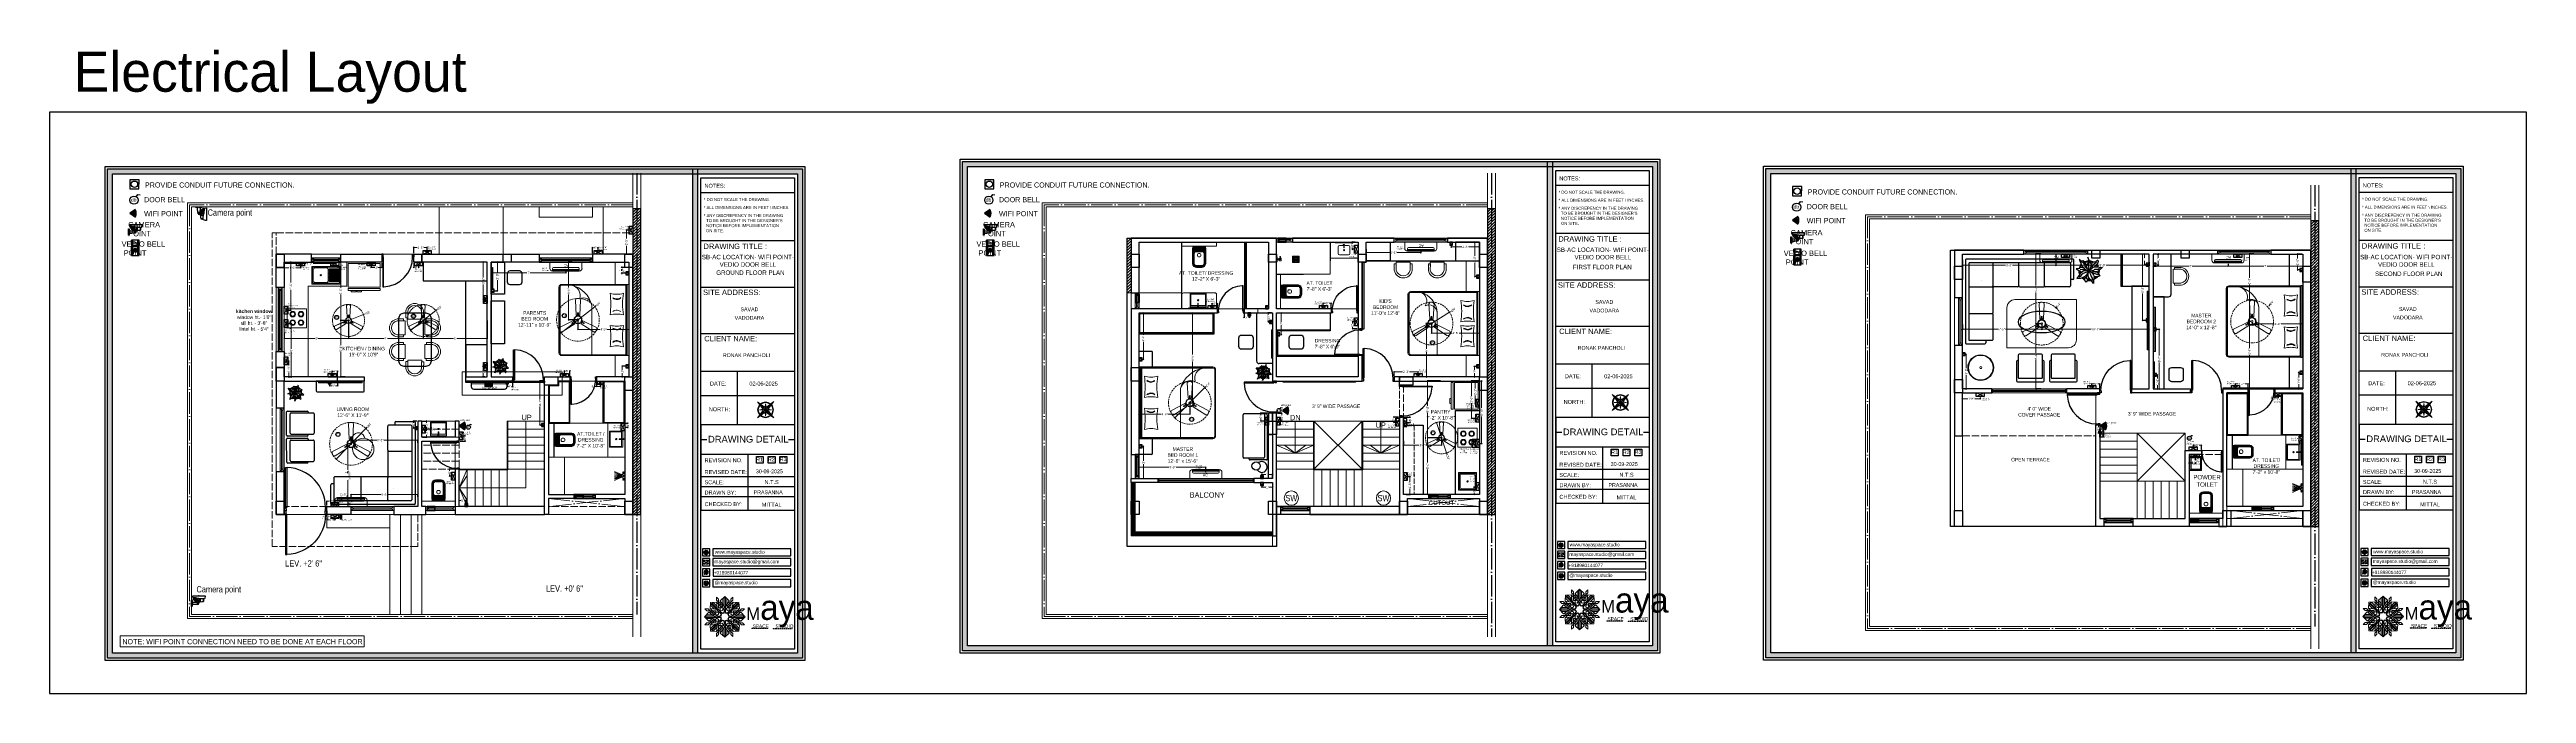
# Model space of a CAD drawing. Header units: millimetres. Extents: x 35877 to 3066687, y -650199 to -40525.
# Drawn here: x 150247 to 153030, y -178460 to -177737 of the extents above; entities that cross this region are included whole.
import ezdxf
from ezdxf.enums import TextEntityAlignment as Align

# ---------------------------------------------------------------- set-up
doc = ezdxf.new("R2010")
doc.units = ezdxf.units.MM
doc.header["$MEASUREMENT"] = 0
doc.header["$PDMODE"] = 35
for name, pattern in [('ACAD_ISO02W100', [15, 12, -3]), ('ACAD_ISO04W100', [30, 24, -3, 0, -3]), ('DASHED', [0.75, 0.5, -0.25]), ('DASHED2', [0.375, 0.25, -0.125]), ('DASHEDX2', [1.5, 1, -0.5])]:
    doc.linetypes.add(name, pattern=pattern)
doc.layers.get('Defpoints').update_dxf_attribs({"color": 220})
for name, color, linetype, lineweight in [('$TD_AUDIT_GENERATED_(A0BDF17)', 32, 'Continuous', 30), ('CENTERLINE ( COLUMN ) ~ DIM', 7, 'Continuous', 9), ('COLUMN', 1, 'Continuous', 30), ('dim05', 1, 'Continuous', 13), ('Dimension', 10, 'DASHEDX2', 20), ('el', 7, 'Continuous', 20), ('ELEC-wires', 1, 'DASHED2', 13), ('Electrical', 84, 'Continuous', 30), ('ELEVATION ( SPIRAL STAIR )', 250, 'Continuous', 9), ('FIRST FLOOR', 7, 'Continuous', 9), ('FIRST FLOOR ( DW_RAIL )', 7, 'Continuous', 9), ('FIRST FLOOR ( TEXT )', 7, 'Continuous', 9), ('FIRST FLOOR_( D - W & RAILING )', 251, 'Continuous', 9), ('FIRST FLOOR_( PLine )_', 251, 'Continuous', 30), ('FIRST FLOOR_( STAIR )', 251, 'Continuous', 9), ('FUR', 250, 'Continuous', 0), ('FURNI', 25, 'Continuous', 5), ('FURNITURE', 32, 'Continuous', 9), ('furniture dimensions', 1, 'DASHED', 0), ('GROUND FLOOR', 7, 'Continuous', 9), ('GROUND FLOOR  ( DIM )', 7, 'Continuous', 9), ('GROUND FLOOR  ( HATCH )', 251, 'Continuous', 9), ('GROUND FLOOR  ( PLINE )', 251, 'Continuous', 30), ('GROUND FLOOR ( DW_RAIL )', 7, 'Continuous', 9), ('GROUND FLOOR ( STAIR )', 251, 'Continuous', 9), ('NAME PLATE', 7, 'Continuous', 25), ('SECOND FLOOR', 7, 'Continuous', 9), ('SECOND FLOOR  ( PLINE )', 251, 'Continuous', 30), ('SECOND FLOOR ( DW_RAIL )', 7, 'Continuous', 9), ('SECOND FLOOR ( PLine )', 7, 'Continuous', 30), ('SECOND FLOOR ( TEXT )', 7, 'Continuous', 9), ('Text', 7, 'Continuous', 15), ('title block', 7, 'Continuous', 9), ('UTILITY', 48, 'Continuous', 9), ('wall', 7, 'Continuous', 30), ('X_PLOT', 1, 'Continuous', 9), ('XX~SLAB ( BEAM )~ ( DIM )', 7, 'Continuous', 9), ('XX~STR BEAM', 5, 'ACAD_ISO02W100', 9)]:
    doc.layers.add(name, color=color, linetype=linetype, lineweight=lineweight)
for name, color, linetype in [('AR DOOR', 40, 'Continuous'), ('AR ELE-5', 134, 'Continuous'), ('GROUND FLOOR  ( Text )', 251, 'Continuous'), ('Labels and Texts', 8, 'Continuous'), ('str coll', 6, 'Continuous')]:
    doc.layers.add(name, color=color, linetype=linetype)
doc.layers.add('PDF_INT-ELEC SWITCH BOARD', color=7, linetype='Continuous', true_color=0x00751d)
doc.layers.add('XX~SLAB ( PLINE )', color=251, linetype='Continuous', plot=False)
doc.styles.add('Arial', font='arial.ttf')
doc.styles.add('century g', font='GOTHIC.TTF')
doc.styles.add("Cn_BT_0'-0", font='swissc.ttf')
doc.styles.add('Cn_BT_7', font='swissc.ttf', dxfattribs={"height": 7})
doc.styles.add('KATHA', font='swissc.ttf')
doc.styles.get("Standard").update_dxf_attribs({"font": 'arial.ttf', "height": 6})
doc.styles.add('TEXT', font='eurr____.ttf')
doc.dimstyles.new('Archana', dxfattribs={"dimtxt": 2, "dimasz": 0.75, "dimexe": 0.5, "dimexo": 0.5, "dimgap": 0, "dimtad": 0, "dimzin": 0, "dimdsep": 46, "dimlunit": 4, "dimtxsty": 'century g', "dimblk": 'OBLIQUE', "dimcen": 0, "dimdle": 1, "dimclrd": 256, "dimclre": 256, "dimclrt": 256, "dimadec": 0, "dimazin": 0, "dimtfac": 1, "dimtofl": 0, "dimtmove": 1, "dimatfit": 3, "dimfxl": 1, "dimfxlon": 1, "dimtolj": 1, "dimtzin": 0, "dimlwd": -1, "dimlwe": -1, "dimarcsym": 0})
doc.dimstyles.new('ISO-25', dxfattribs={"dimtxt": 2.5, "dimasz": 1, "dimexe": 0.5, "dimexo": 1, "dimtad": 0, "dimdec": 1, "dimlunit": 4, "dimtxsty": 'Standard', "dimblk": 'OBLIQUE', "dimcen": 2.5, "dimclrd": 1, "dimclre": 1, "dimclrt": 5, "dimadec": 0, "dimazin": 0, "dimtfac": 1, "dimtdec": 1, "dimtmove": 0, "dimatfit": 3, "dimfxl": 1, "dimlwd": -1, "dimarcsym": 0})

# ---------------------------------------------------------------- blocks, each defined once
blk = doc.blocks.new('A$C744D1EC1')
at = {"layer": 'FURNITURE'}
for p, q in [((-2.3, -0.4), (-2.3, 0)), ((-2.3, -0.4), (-2.3, 0)), ((0, -0.4), (0, 0)), ((0, -0.4), (0, 0)), ((2.3, -0.4), (2.3, 0)), ((2.3, -0.4), (2.3, 0)), ((-2.3, -0.4), (2.3, -0.4)), ((-2.3, -0.4), (2.3, -0.4)), ((-1.3, -2.6), (-1.3, -4.1)), ((-1.1, -2.4), (1.1, -2.4)), ((-1.1, -4.3), (1.1, -4.3)), ((-0.4, -0.4), (-0.4, -2.4)), ((0, -3.2), (2.6, -3.2)), ((0, -3.5), (2.6, -3.5)), ((0.4, -0.4), (0.4, -2.4)), ((1.3, -2.6), (1.3, -3.2)), ((1.3, -3.5), (1.3, -4.1))]:
    blk.add_line(p, q, dxfattribs=at)
for points in [[(-3, -15.1), (-3, -20.9, 0.414214), (-2.9, -21), (2.9, -21, 0.414214), (3, -20.9), (3, -15.1, 0.414214), (2.9, -15), (-2.9, -15, 0.414214)], [(-2.8, -15.3), (-2.8, -20.7, 0.414214), (-2.7, -20.8), (2.7, -20.8, 0.414214), (2.8, -20.7), (2.8, -15.3, 0.414214), (2.7, -15.2), (-2.7, -15.2, 0.414214)]]:
    blk.add_lwpolyline(points, format="xyb", close=True, dxfattribs=at)
for centre, radius in [((-2.2, -15.8), 0.0985), ((-2.2, -16.3), 0.0985), ((-2.2, -16.9), 0.0985), ((-2.2, -17.4), 0.0985), ((-2.2, -18), 0.0985), ((-2.2, -18.6), 0.0985), ((-2.2, -19.1), 0.0985), ((-2.2, -19.7), 0.0985), ((-2.2, -20.2), 0.0985), ((-1.7, -15.8), 0.0985), ((-1.7, -16.3), 0.0985), ((-1.7, -16.9), 0.0985), ((-1.7, -17.4), 0.0985), ((-1.7, -18), 0.0985), ((-1.7, -18.6), 0.0985), ((-1.7, -19.1), 0.0985), ((-1.7, -19.7), 0.0985), ((-1.7, -20.2), 0.0985), ((-1.1, -15.8), 0.0985), ((-1.1, -16.3), 0.0985), ((-1.1, -16.9), 0.0985), ((-1.1, -17.4), 0.0985), ((-1.1, -18), 0.0985), ((-1.1, -18.6), 0.0985), ((-1.1, -19.1), 0.0985), ((-1.1, -19.7), 0.0985), ((-1.1, -20.2), 0.0985), ((-0.6, -15.8), 0.0985), ((-0.6, -16.3), 0.0985), ((-0.6, -16.9), 0.0985), ((-0.6, -17.4), 0.0985), ((-0.6, -18), 0.0985), ((-0.6, -18.6), 0.0985), ((-0.6, -19.1), 0.0985), ((-0.6, -19.7), 0.0985), ((-0.6, -20.2), 0.0985), ((0, -15.8), 0.0985), ((0, -16.3), 0.0985), ((0, -16.9), 0.0985), ((0, -17.4), 0.0985), ((0, -18), 0.0985), ((0, -18.6), 0.0985), ((0, -19.1), 0.0985), ((0, -19.7), 0.0985), ((0, -20.2), 0.0985), ((0.6, -15.8), 0.0985), ((0.6, -16.3), 0.0985), ((0.6, -16.9), 0.0985), ((0.6, -17.4), 0.0985), ((0.6, -18), 0.0985), ((0.6, -18.6), 0.0985), ((0.6, -19.1), 0.0985), ((0.6, -19.7), 0.0985), ((0.6, -20.2), 0.0985), ((1.1, -15.8), 0.0985), ((1.1, -16.3), 0.0985), ((1.1, -16.9), 0.0985), ((1.1, -17.4), 0.0985), ((1.1, -18), 0.0985), ((1.1, -18.6), 0.0985), ((1.1, -19.1), 0.0985), ((1.1, -19.7), 0.0985), ((1.1, -20.2), 0.0985), ((1.7, -15.8), 0.0985), ((1.7, -16.3), 0.0985), ((1.7, -16.9), 0.0985), ((1.7, -17.4), 0.0985), ((1.7, -18), 0.0985), ((1.7, -18.6), 0.0985), ((1.7, -19.1), 0.0985), ((1.7, -19.7), 0.0985), ((1.7, -20.2), 0.0985), ((2.2, -15.8), 0.0985), ((2.2, -16.3), 0.0985), ((2.2, -16.9), 0.0985), ((2.2, -17.4), 0.0985), ((2.2, -18), 0.0985), ((2.2, -18.6), 0.0985), ((2.2, -19.1), 0.0985), ((2.2, -19.7), 0.0985), ((2.2, -20.2), 0.0985), ((2.6, -3.3), 0.197)]:
    blk.add_circle(centre, radius, dxfattribs=at)
for centre, start, end in [((-1.1, -2.6), 90, 180), ((-1.1, -4.1), 180, 270), ((0, -3.3), 90, 270), ((1.1, -2.6), 0, 90), ((1.1, -4.1), 270, 0)]:
    blk.add_arc(centre, 0.197, start, end, dxfattribs=at)
blk = doc.blocks.new('FSFSF')
at = {"color": 42, "lineweight": 5, "true_color": 0xe0ac11}
for p, q in [((28587.7, 131.2), (28591.1, 131.2)), ((28589.8, 129.1), (28587.7, 131.2)), ((28597.5, 124.8), (28591.1, 131.2)), ((28593.2, 131.5), (28593.5, 137.7)), ((28593.2, 131.5), (28601.7, 122.7)), ((28601.2, 130.2), (28593.2, 131.5)), ((28593.4, 135), (28594.6, 136.1)), ((28593.4, 135), (28597.6, 130.8)), ((28599.8, 138.1), (28593.5, 137.7)), ((28595.1, 136.7), (28594.5, 136.7)), ((28594.6, 136.1), (28594.6, 136.7)), ((28605.2, 125), (28594.6, 136.1)), ((28596.2, 137.9), (28595.1, 136.7)), ((28606.3, 126.1), (28595.1, 136.7)), ((28596.2, 137.9), (28600.5, 133.6)), ((28599.8, 138.1), (28608.6, 129.6)), ((28601, 130), (28599.8, 138.1)), ((28600, 143.5), (28600, 140.2)), ((28602.1, 141.4), (28600, 143.5)), ((28606.5, 133.8), (28600, 140.2)), ((28602.1, 141.4), (28602.1, 132)), ((28604.7, 132), (28602.1, 132)), ((28603.9, 139.7), (28608.6, 144.1)), ((28603.9, 126.6), (28603.9, 139.7)), ((28603.9, 139.7), (28608.6, 133)), ((28606.5, 133.8), (28604.7, 132)), ((28605.9, 129.2), (28608.6, 133)), ((28607.9, 142.2), (28606.6, 142.2)), ((28606.6, 142.2), (28606.6, 135.8)), ((28607.9, 142.2), (28608.6, 142.8)), ((28607.9, 142.2), (28607.9, 126.6)), ((28613.3, 139.7), (28608.6, 144.1)), ((28609.3, 142.2), (28608.6, 142.8)), ((28613.3, 139.7), (28608.6, 133)), ((28617.4, 138.1), (28608.6, 129.6)), ((28611.3, 129.2), (28608.6, 133)), ((28609.3, 142.2), (28609.3, 126.6)), ((28609.3, 142.2), (28610.6, 142.2)), ((28610.6, 142.2), (28610.6, 135.8)), ((28610.7, 133.8), (28617.1, 140.2)), ((28610.7, 133.8), (28612.4, 132)), ((28610.9, 126.1), (28622, 136.7)), ((28612, 125), (28622.6, 136.1)), ((28612.4, 132), (28615, 132)), ((28613.3, 126.6), (28613.3, 139.7)), ((28615, 141.4), (28617.1, 143.5)), ((28615, 141.4), (28615, 132)), ((28624, 131.5), (28615.5, 122.7)), ((28615.9, 130.2), (28624, 131.5)), ((28616.1, 130), (28617.4, 138.1)), ((28620.9, 137.9), (28616.7, 133.6)), ((28617.1, 143.5), (28617.1, 140.2)), ((28617.4, 138.1), (28623.6, 137.7)), ((28623.8, 135), (28619.6, 130.8)), ((28619.7, 124.8), (28626.1, 131.2)), ((28620.9, 137.9), (28622, 136.7)), ((28622, 136.7), (28622.6, 136.7)), ((28622.6, 136.1), (28622.6, 136.7)), ((28623.8, 135), (28622.6, 136.1)), ((28624, 131.5), (28623.6, 137.7)), ((28629.5, 131.2), (28626.1, 131.2)), ((28627.3, 129.1), (28629.5, 131.2)), ((28591.6, 127.4), (28587.2, 122.7)), ((28591.6, 117.9), (28587.2, 122.7)), ((28589.8, 116.2), (28587.7, 114.1)), ((28587.7, 114.1), (28591.1, 114.1)), ((28589, 123.3), (28588.4, 122.7)), ((28589, 122), (28588.4, 122.7)), ((28589, 123.3), (28589, 124.7)), ((28589, 124.7), (28595.4, 124.7)), ((28589, 123.3), (28604.7, 123.3)), ((28589, 122), (28604.7, 122)), ((28589, 122), (28589, 120.7)), ((28589, 120.7), (28595.4, 120.7)), ((28589.8, 129.1), (28599.3, 129.1)), ((28589.8, 116.2), (28599.3, 116.2)), ((28597.5, 120.5), (28591.1, 114.1)), ((28604.7, 127.4), (28591.6, 127.4)), ((28591.6, 127.4), (28598.2, 122.7)), ((28591.6, 117.9), (28598.2, 122.7)), ((28604.7, 117.9), (28591.6, 117.9)), ((28593.2, 113.9), (28601.7, 122.7)), ((28601.2, 115.1), (28593.2, 113.9)), ((28593.2, 113.9), (28593.5, 107.6)), ((28593.4, 110.3), (28597.6, 114.5)), ((28593.4, 110.3), (28594.6, 109.2)), ((28599.8, 107.2), (28593.5, 107.5)), ((28595.1, 108.5), (28594.5, 108.5)), ((28605.2, 120.4), (28594.6, 109.2)), ((28594.6, 109.2), (28594.6, 108.6)), ((28606.3, 119.1), (28595.1, 108.5)), ((28596.2, 107.4), (28595.1, 108.5)), ((28596.2, 107.4), (28600.5, 111.6)), ((28597.5, 124.8), (28599.3, 126.5)), ((28597.5, 120.5), (28599.3, 118.8)), ((28602.1, 125.4), (28598.2, 122.7)), ((28602.1, 119.9), (28598.2, 122.7)), ((28599.3, 126.5), (28599.3, 129.1)), ((28599.3, 118.8), (28599.3, 116.2)), ((28599.8, 107.2), (28608.6, 115.7)), ((28601, 115.2), (28599.8, 107.2)), ((28606.5, 111.5), (28600, 105.1)), ((28600, 101.7), (28600, 105.1)), ((28605.9, 129.2), (28601, 130)), ((28605.9, 116), (28601, 115.2)), ((28602.1, 125.4), (28601.2, 130.2)), ((28602.1, 119.9), (28601.2, 115.1)), ((28602.3, 123.3), (28601.7, 122.7)), ((28602.3, 122), (28601.7, 122.7)), ((28602.1, 103.8), (28602.1, 113.3)), ((28604.7, 113.3), (28602.1, 113.3)), ((28602.3, 123.3), (28603, 122.7)), ((28602.3, 122), (28603, 122.7)), ((28605.2, 125), (28603, 122.7)), ((28605.2, 120.4), (28603, 122.7)), ((28603.7, 126.5), (28603.7, 127.4)), ((28604.7, 126.5), (28603.7, 126.5)), ((28604.7, 118.8), (28603.7, 118.8)), ((28603.7, 118.8), (28603.7, 117.9)), ((28604.7, 127.6), (28603.9, 127.6)), ((28607.9, 126.6), (28603.9, 126.6)), ((28607.9, 118.6), (28603.9, 118.6)), ((28603.9, 118.6), (28603.9, 105.5)), ((28604.7, 117.7), (28603.9, 117.7)), ((28603.9, 105.5), (28608.6, 112.2)), ((28603.9, 105.5), (28608.6, 101.1)), ((28604.7, 126.6), (28604.7, 127.6)), ((28604.7, 123.3), (28604.7, 127.4)), ((28604.7, 122), (28604.7, 117.9)), ((28604.7, 118.6), (28604.7, 117.7)), ((28606.5, 111.5), (28604.7, 113.3)), ((28605.9, 116), (28608.6, 112.2)), ((28606.3, 126.1), (28608.6, 128.3)), ((28606.3, 119.1), (28608.6, 117)), ((28606.6, 103), (28606.6, 109.4)), ((28607.9, 128.9), (28608.6, 129.6)), ((28607.9, 128.9), (28608.6, 128.3)), ((28607.9, 103), (28607.9, 118.6)), ((28607.9, 116.3), (28608.6, 117)), ((28607.9, 116.3), (28608.6, 115.7)), ((28609.3, 128.9), (28608.6, 129.6)), ((28609.3, 128.9), (28608.6, 128.3)), ((28610.9, 126.1), (28608.6, 128.3)), ((28610.9, 119.1), (28608.6, 117)), ((28609.3, 116.3), (28608.6, 117)), ((28609.3, 116.3), (28608.6, 115.7)), ((28611.3, 116), (28608.6, 112.2)), ((28617.4, 107.2), (28608.6, 115.7)), ((28613.3, 105.5), (28608.6, 112.2)), ((28613.3, 105.5), (28608.6, 101.1)), ((28609.3, 126.6), (28613.3, 126.6)), ((28609.3, 118.6), (28613.3, 118.6)), ((28609.3, 103), (28609.3, 118.6)), ((28610.6, 103), (28610.6, 109.4)), ((28610.7, 111.5), (28612.4, 113.3)), ((28610.7, 111.5), (28617.1, 105.1)), ((28610.9, 119.1), (28622, 108.5)), ((28611.3, 129.2), (28616.1, 130)), ((28611.3, 116), (28616.1, 115.2)), ((28612, 125), (28614.2, 122.7)), ((28612, 120.4), (28614.2, 122.7)), ((28612, 120.4), (28622.6, 109.2)), ((28612.4, 113.3), (28615, 113.3)), ((28612.5, 126.6), (28612.5, 127.6)), ((28612.5, 127.6), (28613.3, 127.6)), ((28612.5, 123.3), (28612.5, 127.4)), ((28612.5, 127.4), (28625.6, 127.4)), ((28612.5, 126.5), (28613.5, 126.5)), ((28628.2, 123.3), (28612.5, 123.3)), ((28612.5, 122), (28612.5, 117.9)), ((28628.2, 122), (28612.5, 122)), ((28612.5, 118.8), (28613.5, 118.8)), ((28612.5, 118.6), (28612.5, 117.7)), ((28612.5, 117.9), (28625.6, 117.9)), ((28612.5, 117.7), (28613.3, 117.7)), ((28613.3, 118.6), (28613.3, 105.5)), ((28613.5, 126.5), (28613.5, 127.4)), ((28613.5, 118.8), (28613.5, 117.9)), ((28614.9, 123.3), (28614.2, 122.7)), ((28614.9, 122), (28614.2, 122.7)), ((28614.9, 123.3), (28615.5, 122.7)), ((28614.9, 122), (28615.5, 122.7)), ((28615, 103.8), (28615, 113.3)), ((28615.1, 125.4), (28615.9, 130.2)), ((28615.1, 125.4), (28619, 122.7)), ((28615.1, 119.9), (28619, 122.7)), ((28615.1, 119.9), (28615.9, 115.1)), ((28624, 113.9), (28615.5, 122.7)), ((28615.9, 115.1), (28624, 113.9)), ((28616.1, 115.2), (28617.4, 107.2)), ((28620.9, 107.4), (28616.7, 111.6)), ((28617.1, 101.7), (28617.1, 105.1)), ((28617.4, 107.2), (28623.6, 107.5)), ((28627.3, 129.1), (28617.9, 129.1)), ((28617.9, 126.5), (28617.9, 129.1)), ((28619.7, 124.8), (28617.9, 126.5)), ((28619.7, 120.5), (28617.9, 118.8)), ((28617.9, 118.8), (28617.9, 116.2)), ((28627.3, 116.2), (28617.9, 116.2)), ((28625.6, 127.4), (28619, 122.7)), ((28625.6, 117.9), (28619, 122.7)), ((28623.8, 110.3), (28619.6, 114.5)), ((28619.7, 120.5), (28626.1, 114.1)), ((28620.9, 107.4), (28622, 108.5)), ((28628.2, 124.7), (28621.8, 124.7)), ((28628.2, 120.7), (28621.8, 120.7)), ((28622, 108.5), (28622.6, 108.5)), ((28623.8, 110.3), (28622.6, 109.2)), ((28622.6, 109.2), (28622.6, 108.6)), ((28624, 113.9), (28623.6, 107.6)), ((28625.6, 127.4), (28630, 122.7)), ((28625.6, 117.9), (28630, 122.7)), ((28629.5, 114.1), (28626.1, 114.1)), ((28627.3, 116.2), (28629.5, 114.1)), ((28628.2, 123.3), (28628.2, 124.7)), ((28628.2, 123.3), (28628.8, 122.7)), ((28628.2, 122), (28628.8, 122.7)), ((28628.2, 122), (28628.2, 120.7)), ((28602.1, 103.8), (28600, 101.7)), ((28607.9, 103), (28606.6, 103)), ((28607.9, 103), (28608.6, 102.4)), ((28609.3, 103), (28608.6, 102.4)), ((28609.3, 103), (28610.6, 103)), ((28615, 103.8), (28617.1, 101.7))]:
    blk.add_line(p, q, dxfattribs=at)
blk = doc.blocks.new('hgwg')
at = {"layer": 'Dimension', "true_color": 0xd39e00}
h = blk.add_hatch(color=42, dxfattribs=at)
h.dxf.hatch_style = 1
h.paths.add_polyline_path([(27505.7, 45.1), (27494.3, 45.1), (27494.3, 44.9), (27505.7, 44.9)])
h = blk.add_hatch(color=42, dxfattribs=at)
h.dxf.hatch_style = 1
h.paths.add_polyline_path([(27523.3, 44.9), (27509.7, 44.9), (27509.7, 44.8), (27523.3, 44.8)])
at = {"layer": 'Dimension', "color": 42, "true_color": 0xd39e00}
for p, q in [((27494.3, 45.1), (27505.7, 45.1)), ((27494.3, 44.9), (27494.3, 45.1)), ((27494.3, 44.9), (27505.7, 44.9)), ((27505.7, 45.1), (27505.7, 44.9)), ((27509.7, 44.9), (27523.3, 44.9)), ((27509.7, 44.9), (27509.7, 44.8)), ((27509.7, 44.8), (27523.3, 44.8)), ((27523.3, 44.8), (27523.3, 44.9))]:
    blk.add_line(p, q, dxfattribs=at)
at = {"layer": 'Dimension', "color": 42, "true_color": 0xd39e00, "attachment_point": 1}
for s, width, insert, char_height in [('{\\fCinzel|b0|i0|c0|p2;\\H1.5x;M\\fAmsterdam One|b0|i0|c0|p2;\\H2x;aya}', 85.328, (27490.2, 69.2), 6), ('{\\fCinzel|b0|i0|c0|p0;SPACE     STUDIO}', 66.129, (27494.8, 47.9), 2.5)]:
    blk.add_mtext_dynamic_manual_height_columns(s, width=width, gutter_width=30, heights=[0], dxfattribs=dict(at, insert=insert, char_height=char_height))
blk = doc.blocks.new('QEGW4TG')
at = {"layer": 'Dimension', "true_color": 0x000000}
h = blk.add_hatch(color=18, dxfattribs=at)
h.dxf.hatch_style = 1
h.paths.add_polyline_path([(2.7, 1.9, 0.170513), (2.9, 2, 0.190337), (3.1, 2.2, 0.316231), (3.1, 2.3), (2.8, 2.4, 0.273721), (2.7, 2.3, 0.040749), (2.6, 2.3, -0.441282), (2.5, 2.2, -0.11828), (2.1, 2.6, -0.441282), (2.1, 2.7, 0.040749), (2.1, 2.8, 0.290083), (2.1, 2.9), (2, 3.2, 0.316231), (1.9, 3.2, 0.190337), (1.7, 3, 0.170513), (1.7, 2.7, 0.252784)], flags=0)
h.paths.add_polyline_path([(1.2, 2), (1, 1.3, 0.550912), (1.1, 1.2), (1.8, 1.4, 6.344125)])
h.paths.add_polyline_path([(1.8, 1.7), (1.4, 1.6), (1.5, 2, -9.071339)], flags=16)
h.paths.add_polyline_path([(3.1, 2.2, -0.17811), (2.9, 2, -0.170513), (2.7, 1.9, -0.252784), (1.7, 2.7, -0.170513), (1.7, 3, -0.17811), (1.9, 3.2, -0.370089), (2, 3.2), (2.1, 2.9, -0.307185), (2.1, 2.8, -0.041087), (2.1, 2.7, 0.321676), (2.1, 2.7, 0.126524), (2.6, 2.2, 0.312216), (2.6, 2.3, -0.041087), (2.7, 2.3, -0.290673), (2.8, 2.4), (3.1, 2.3, -0.370089)], flags=0)
h = blk.add_hatch(color=18, dxfattribs=at)
h.dxf.hatch_style = 1
h.paths.add_polyline_path([(2.8, 2.4, 0.273721), (2.7, 2.3, 0.040749), (2.6, 2.3, -0.441282), (2.5, 2.2, -0.11828), (2.1, 2.6, -0.441282), (2.1, 2.7, 0.040749), (2.1, 2.8, 0.290083), (2.1, 2.9), (2, 3.2, 0.316231), (1.9, 3.2, 0.190337), (1.7, 3, 0.170513), (1.7, 2.7, 0.252784), (2.7, 1.9, 0.170513), (2.9, 2, 0.190337), (3.1, 2.2, 0.316231), (3.1, 2.3)])
for p, q in [((1.2, 2), (1, 1.3)), ((1.1, 1.2), (1.8, 1.4)), ((1.5, 2), (1.4, 1.6)), ((1.4, 1.6), (1.8, 1.7)), ((2, 3.2), (2.1, 2.9)), ((3.1, 2.3), (2.8, 2.4))]:
    blk.add_line(p, q)
blk.add_lwpolyline([(0, 0), (4.7, 0), (4.7, 4.7), (0, 4.7)], close=True)
for centre, radius, start, end in [((1.1, 1.3), 0.0598, 164.8483, 282.1458), ((2.4, 2.6), 1.34, 241.4727, 205.6422), ((2.4, 2.6), 1.04, 235.9962, 210.8333), ((2.1, 2.9), 0.364, 118.9685, 159.3648), ((2.1, 2.9), 0.39, 159.7007, 198.4072), ((3, 3.2), 1.33, 201.4218, 258.1669), ((1.9, 3.1), 0.0896, 41.8985, 123.1344), ((2.1, 2.7), 0.066, 135.9932, 224.8892), ((2, 2.9), 0.104, 320.3924, 28.6971), ((1.7, 3.2), 0.586, 312.4617, 321.8728), ((3.1, 3.4), 1.31, 216.5455, 243.5279), ((2.6, 2.3), 0.066, 234.2482, 323.1441), ((3.1, 1.9), 0.586, 137.2645, 146.6756), ((2.8, 2.3), 0.104, 70.4402, 138.745), ((2.8, 2.3), 0.39, 260.7301, 299.4366), ((2.8, 2.3), 0.364, 299.7725, 340.1688), ((3, 2.2), 0.0896, 336.0029, 57.2388)]:
    blk.add_arc(centre, radius, start, end)
blk = doc.blocks.new('ASGERG')
at = {"layer": 'Dimension', "true_color": 0x000000}
h = blk.add_hatch(color=18, dxfattribs=at)
h.dxf.hatch_style = 1
h.paths.add_polyline_path([(1, 1.7, 0.353872), (1.7, 1), (3, 1, 0.353872), (3.7, 1.7), (3.7, 3, 0.353872), (3, 3.7), (1.7, 3.7, 0.353872), (1, 3)])
h.paths.add_polyline_path([(1.3, 3, -0.353872), (1.7, 3.4), (2.9, 3.4, -0.353872), (3.4, 3), (3.4, 1.7, -0.353872), (2.9, 1.3), (1.7, 1.3, -0.353872), (1.3, 1.7)], flags=16)
h.paths.add_polyline_path([(3, 2.3, -1), (1.6, 2.3, -1)], flags=0)
h.paths.add_polyline_path([(2.7, 2.3, -1), (1.9, 2.3, -1)], flags=0)
h.paths.add_polyline_path([(2.9, 3, -1), (3.2, 3, -1)], flags=0)
h.paths.add_polyline_path([(1.6, 2.3, 1), (3, 2.3, 1)], flags=0)
h = blk.add_hatch(color=18, dxfattribs=at)
h.dxf.hatch_style = 1
h.paths.add_polyline_path([(1.6, 2.3, 1), (3, 2.3, 1)])
h.paths.add_polyline_path([(2.7, 2.3, -1), (1.9, 2.3, -1)], flags=16)
h = blk.add_hatch(color=18, dxfattribs=at)
h.dxf.hatch_style = 1
h.paths.add_polyline_path([(3.2, 3, 1), (2.9, 3, 1)])
for p, q in [((1, 3), (1, 1.7)), ((1.3, 3), (1.3, 1.7)), ((1.7, 3.7), (3, 3.7)), ((2.9, 3.4), (1.7, 3.4)), ((2.9, 1.3), (1.7, 1.3)), ((1.7, 1), (3, 1)), ((3.4, 3), (3.4, 1.7)), ((3.7, 3), (3.7, 1.7))]:
    blk.add_line(p, q)
blk.add_lwpolyline([(0, 0), (4.7, 0), (4.7, 4.7), (0, 4.7)], close=True)
for centre, radius in [((2.3, 2.3), 0.694), ((2.3, 2.3), 0.414), ((3, 3), 0.168)]:
    blk.add_circle(centre, radius)
for centre, radius, start, end in [((1.8, 2.9), 0.778, 94.8631, 172.8127), ((1.8, 1.8), 0.778, 187.1873, 265.1369), ((1.8, 2.9), 0.491, 94.8631, 172.8127), ((1.8, 1.8), 0.491, 187.1873, 265.1369), ((2.9, 2.9), 0.491, 7.1873, 85.1369), ((2.9, 1.8), 0.491, 274.8631, 352.8127), ((2.9, 2.9), 0.778, 7.1873, 85.1369), ((2.9, 1.8), 0.778, 274.8631, 352.8127)]:
    blk.add_arc(centre, radius, start, end)
blk = doc.blocks.new('ETYETE')
at = {"layer": 'Dimension', "true_color": 0x000000}
h = blk.add_hatch(color=18, dxfattribs=at)
h.dxf.hatch_style = 1
h.paths.add_polyline_path([(3.8, 1.1, 0.414214), (4.1, 1.5), (4.1, 3.3, 0.414214), (3.8, 3.7), (0.9, 3.7, 0.414214), (0.6, 3.3), (0.6, 1.5, 0.414214), (0.9, 1.1)])
h.paths.add_polyline_path([(2.6, 2.2), (3.9, 1.3, -0.198912), (3.8, 1.3), (0.9, 1.3, -0.198912), (0.8, 1.3), (2.1, 2.2), (2.3, 2)], flags=16)
h.paths.add_polyline_path([(2.3, 2.2), (0.9, 3.5, -0.028783), (0.9, 3.5), (3.8, 3.5, -0.028783), (3.8, 3.5)], flags=16)
h.paths.add_polyline_path([(2.7, 2.3), (3.9, 3.5, -0.202482), (4, 3.3), (4, 1.5, -0.043076), (4, 1.5)], flags=16)
h.paths.add_polyline_path([(2, 2.3), (0.7, 1.5, -0.043076), (0.7, 1.5), (0.7, 3.3, -0.202482), (0.8, 3.5)], flags=16)
blk.add_lwpolyline([(0, 0), (4.7, 0), (4.7, 4.7), (0, 4.7)], close=True)
at = {"layer": 'Dimension', "color": 18, "true_color": 0x000000}
for p, q in [((0.6, 3.3), (0.6, 1.5)), ((0.7, 3.3), (0.7, 1.5)), ((0.7, 1.5), (2, 2.3)), ((0.8, 3.5), (2, 2.3)), ((0.8, 1.3), (2.1, 2.2)), ((0.9, 3.7), (3.8, 3.7)), ((0.9, 3.5), (3.8, 3.5)), ((0.9, 3.5), (2.3, 2.2)), ((0.9, 1.3), (3.8, 1.3)), ((0.9, 1.1), (3.8, 1.1)), ((2.1, 2.2), (2.3, 2)), ((2.3, 2.2), (3.8, 3.5)), ((2.3, 2), (2.6, 2.2)), ((3.9, 1.3), (2.6, 2.2)), ((2.7, 2.3), (3.9, 3.5)), ((4, 1.5), (2.7, 2.3)), ((4, 3.3), (4, 1.5)), ((4.1, 3.3), (4.1, 1.5))]:
    blk.add_line(p, q, dxfattribs=at)
for centre, radius, start, end in [((0.9, 3.3), 0.358, 90, 180), ((0.9, 1.5), 0.358, 180, 270), ((0.9, 3.3), 0.224, 134.2136, 180), ((0.9, 1.5), 0.224, 180, 189.8662), ((0.9, 1.5), 0.224, 225, 270), ((0.9, 3.3), 0.224, 90, 96.5948), ((3.8, 3.3), 0.358, 0, 90), ((3.8, 3.3), 0.224, 83.4052, 90), ((3.8, 1.5), 0.358, 270, 0), ((3.8, 1.5), 0.224, 270, 315), ((3.8, 3.3), 0.224, 0, 45.7864), ((3.8, 1.5), 0.224, 350.1338, 0)]:
    blk.add_arc(centre, radius, start, end, dxfattribs=at)
blk = doc.blocks.new('DTGWEGEARG')
at = {"layer": 'Dimension', "true_color": 0x000000}
h = blk.add_hatch(color=18, dxfattribs=at)
h.dxf.hatch_style = 1
h.paths.add_polyline_path([(3.8, 2.3, 1), (0.8, 2.3, 1)])
h.paths.add_polyline_path([(2.5, 1, 0.105795), (3, 1.6, -0.055205), (3.3, 1.4, -0.169822)], flags=16)
h.paths.add_polyline_path([(2.4, 1.1), (2.4, 1.7, -0.058279), (2.8, 1.6, -0.103353)], flags=16)
h.paths.add_polyline_path([(2.3, 1.1, -0.101741), (1.9, 1.6, -0.057171), (2.3, 1.7)], flags=16)
h.paths.add_polyline_path([(2.2, 1, -0.169822), (1.4, 1.4, -0.055205), (1.7, 1.6, 0.105795)], flags=16)
h.paths.add_polyline_path([(3, 1.7, 0.081336), (3.1, 2.3), (3.7, 2.3, -0.152069), (3.4, 1.5, 0.05687)], flags=16)
h.paths.add_polyline_path([(2.9, 1.8, 0.061945), (2.4, 1.8), (2.4, 2.3), (3, 2.3, -0.081344)], flags=16)
h.paths.add_polyline_path([(2.3, 1.8, 0.060923), (1.8, 1.8, -0.081344), (1.7, 2.3), (2.3, 2.3)], flags=16)
h.paths.add_polyline_path([(1.7, 1.7, 0.05687), (1.3, 1.5, -0.152069), (1, 2.3), (1.5, 2.3, 0.081336)], flags=16)
h.paths.add_polyline_path([(2.4, 2.4), (2.4, 2.8, 0.061945), (2.9, 2.9, -0.080009), (3, 2.4)], flags=16)
h.paths.add_polyline_path([(3.1, 2.4, 0.080116), (3, 3, 0.05687), (3.4, 3.2, 0.028258), (3.3, 3.3, -0.055205), (3, 3.1, 0.105795), (2.5, 3.7, -0.36029), (3.7, 2.4)], flags=16)
h.paths.add_polyline_path([(2.3, 2.4), (1.7, 2.4, -0.080009), (1.8, 2.9, 0.060923), (2.3, 2.8)], flags=16)
h.paths.add_polyline_path([(1.5, 2.4), (1, 2.4, -0.150466), (1.3, 3.2, 0.05687), (1.7, 3, 0.080116)], flags=16)
h.paths.add_polyline_path([(2.4, 3), (2.4, 3.6, -0.103353), (2.8, 3, -0.058279)], flags=16)
h.paths.add_polyline_path([(2.3, 3, -0.057171), (1.9, 3, -0.101741), (2.3, 3.5)], flags=16)
h.paths.add_polyline_path([(1.7, 3.1, -0.055205), (1.4, 3.3, -0.169822), (2.2, 3.7, 0.105795)], flags=16)
blk.add_lwpolyline([(0, 0), (4.7, 0), (4.7, 4.7), (0, 4.7)], close=True)
at = {"layer": 'Dimension', "color": 18, "true_color": 0x000000}
for p, q in [((1, 2.4), (1.5, 2.4)), ((1, 2.3), (1.5, 2.3)), ((1.7, 2.4), (2.3, 2.4)), ((1.7, 2.3), (2.3, 2.3)), ((2.3, 3.5), (2.3, 3)), ((2.3, 2.8), (2.3, 2.4)), ((2.3, 2.3), (2.3, 1.8)), ((2.3, 1.7), (2.3, 1.1)), ((2.4, 3.6), (2.4, 3)), ((2.4, 2.8), (2.4, 2.4)), ((2.4, 2.4), (3, 2.4)), ((2.4, 2.3), (3, 2.3)), ((2.4, 2.3), (2.4, 1.8)), ((2.4, 1.7), (2.4, 1.1)), ((3.1, 2.4), (3.7, 2.4)), ((3.1, 2.3), (3.7, 2.3))]:
    blk.add_line(p, q, dxfattribs=at)
blk.add_circle((2.3, 2.3), 1.49, dxfattribs=at)
for centre, radius, start, end in [((2.3, 2.3), 1.34, 142.3819, 176.6093), ((2.3, 2.3), 1.34, 183.0315, 217.6181), ((2.3, 4.7), 1.9, 236.1399, 249.1595), ((2.3, -0.1), 1.9, 110.8405, 123.8601), ((2.3, 2.3), 1.34, 97.3549, 135.9073), ((2.3, 4.7), 1.75, 236.7417, 249.3811), ((2.3, -0.1), 1.75, 110.6189, 123.2583), ((2.3, 2.3), 1.34, 224.0927, 262.6451), ((3.3, 2.3), 1.73, 159.0567, 177.3789), ((3.3, 2.3), 1.73, 182.3435, 200.9433), ((3.3, 2.3), 1.73, 129.9301, 154.0867), ((3.3, 2.3), 1.58, 158.8325, 177.1302), ((3.3, 2.3), 1.58, 182.5658, 201.1675), ((3.3, 2.3), 1.73, 205.9133, 230.0699), ((2.3, 4.7), 1.9, 253.6799, 267.6253), ((2.3, -0.1), 1.9, 92.3747, 106.3201), ((3.3, 2.3), 1.58, 130.1073, 153.3446), ((2.3, 4.7), 1.75, 254.3336, 267.422), ((2.3, -0.1), 1.75, 92.578, 105.6664), ((3.3, 2.3), 1.58, 206.6554, 229.8927), ((1.4, 2.3), 1.58, 26.6554, 50.2584), ((2.3, 4.7), 1.75, 272.3248, 285.6664), ((2.3, 4.7), 1.9, 272.1415, 286.3201), ((2.3, -0.1), 1.9, 73.6799, 87.8585), ((2.3, -0.1), 1.75, 74.3336, 87.6752), ((1.4, 2.3), 1.58, 309.7416, 333.3446), ((2.3, 2.3), 1.34, 3.3907, 82.6451), ((1.4, 2.3), 1.73, 25.9133, 50.0699), ((1.4, 2.3), 1.73, 309.9301, 334.0867), ((2.3, 2.3), 1.34, 277.3549, 315.9073), ((1.4, 2.3), 1.58, 2.8698, 21.1675), ((1.4, 2.3), 1.58, 338.8325, 357.4342), ((2.3, 4.7), 1.75, 290.6189, 303.2583), ((2.3, 4.7), 1.9, 290.8405, 303.8601), ((1.4, 2.3), 1.73, 2.6211, 20.9433), ((1.4, 2.3), 1.73, 339.0567, 357.6565), ((2.3, -0.1), 1.9, 56.1399, 69.1595), ((2.3, -0.1), 1.75, 56.7417, 69.3811), ((2.3, 2.3), 1.34, 322.3819, 356.9685)]:
    blk.add_arc(centre, radius, start, end, dxfattribs=at)
blk = doc.blocks.new('4t')
at = {"transparency": 33554607}
h = blk.add_hatch(color=1, dxfattribs=at)
h.dxf.hatch_style = 1
h.paths.add_polyline_path([(45531.3, -35822.3), (45529.2, -35821.8), (45528.1, -35837)])
h = blk.add_hatch(color=1, dxfattribs=at)
h.dxf.hatch_style = 1
h.paths.add_polyline_path([(45533.4, -35822.8), (45531.3, -35822.3), (45528.1, -35837)])
h = blk.add_hatch(color=1, dxfattribs=at)
h.dxf.hatch_style = 1
h.paths.add_polyline_path([(45531.8, -35820.2), (45529.2, -35821.8), (45531.3, -35822.3)])
h = blk.add_hatch(color=1, dxfattribs=at)
h.dxf.hatch_style = 1
h.paths.add_polyline_path([(45531.8, -35820.2), (45531.3, -35822.3), (45533.4, -35822.8)])
at = {"layer": 'title block', "color": 7, "lineweight": 9}
for p, q in [((45530.5, -35816.7), (45526.9, -35812.5)), ((45526.9, -35812.5), (45529.2, -35817.5)), ((45535.5, -35803.4), (45530.2, -35817.6)), ((45535.5, -35803.4), (45531.8, -35820.2)), ((45534.4, -35818.5), (45535.5, -35803.4)), ((45530.2, -35817.6), (45515, -35816.5)), ((45515, -35816.5), (45529.2, -35821.8)), ((45515, -35816.5), (45531.8, -35820.2)), ((45528.3, -35821.5), (45524.1, -35825.1)), ((45524.1, -35825.1), (45529.2, -35822.8)), ((45531.8, -35820.2), (45528.1, -35837)), ((45529.2, -35821.8), (45528.1, -35837)), ((45528.1, -35837), (45533.4, -35822.8)), ((45531.8, -35820.2), (45529.2, -35821.8)), ((45531.8, -35820.2), (45530.2, -35817.6)), ((45534.4, -35818.5), (45531.8, -35820.2)), ((45533.4, -35822.8), (45531.8, -35820.2)), ((45531.8, -35820.2), (45548.6, -35823.9)), ((45533.1, -35823.7), (45536.7, -35827.9)), ((45533.4, -35822.8), (45548.6, -35823.9)), ((45539.5, -35815.3), (45534.4, -35817.6)), ((45548.6, -35823.9), (45534.4, -35818.5)), ((45536.7, -35827.9), (45534.4, -35822.8)), ((45535.3, -35818.9), (45539.5, -35815.3))]:
    blk.add_line(p, q, dxfattribs=at)
for radius, start, end in [(11.8, 81.36, 163.7665), (10.8, 82.4286, 162.6979), (10.8, 352.4286, 72.6979), (11.8, 351.36, 73.7665), (11.8, 171.36, 253.7665), (10.8, 172.4286, 252.6979), (11.8, 261.36, 343.7665), (10.8, 262.4286, 342.6979)]:
    blk.add_arc((45531.8, -35820.2), radius, start, end, dxfattribs=at)
blk = doc.blocks.new('LAYOUT FILE')
at = {"layer": 'NAME PLATE', "true_color": 0xd39e00}
h = blk.add_hatch(color=42, dxfattribs=at)
h.paths.add_polyline_path([(3346889.8, -513806.2), (3346889.8, -514260.7), (3347535.6, -514260.7), (3347535.6, -513806.2)])
h.paths.add_polyline_path([(3346894.4, -513810.7), (3347531, -513810.7), (3347531, -514256.2), (3346894.4, -514256.2)], flags=16)
blk.add_hatch(color=42, dxfattribs=at).paths.add_polyline_path([(3347433.6, -514256.2), (3347438.1, -514256.2), (3347438.1, -513806.2), (3347433.6, -513806.2)])
at = {"layer": 'NAME PLATE', "color": 42, "true_color": 0xd39e00}
for p, q in [((3347528, -513828.5), (3347441.2, -513828.5)), ((3347528, -513873), (3347441.2, -513873)), ((3347528, -513916.3), (3347441.2, -513916.3)), ((3347528, -513959.3), (3347441.2, -513959.3)), ((3347528, -513994.3), (3347441.2, -513994.3)), ((3347474.8, -513994.3), (3347474.8, -514044.1)), ((3347528, -514016.9), (3347441.2, -514016.9)), ((3347528, -514044.1), (3347441.2, -514044.1)), ((3347441.2, -514044.1), (3347441.2, -514123.4)), ((3347441.2, -514057.7), (3347446.8, -514057.7)), ((3347522.7, -514057.7), (3347528, -514057.7)), ((3347528, -514044.1), (3347528, -514123.4)), ((3347441.2, -514071.3), (3347528, -514071.3)), ((3347485, -514123.4), (3347485, -514071.3)), ((3347528, -514092.2), (3347441.2, -514092.2)), ((3347528, -514101.6), (3347441.2, -514101.6)), ((3347528, -514110.9), (3347441.2, -514110.9)), ((3347441.2, -514123.4), (3347528, -514123.4))]:
    blk.add_line(p, q, dxfattribs=at)
for points in [[(3346887.6, -513803.9), (3347537.8, -513803.9), (3347537.8, -514263), (3346887.6, -514263)], [(3346889.8, -513806.2), (3347535.6, -513806.2), (3347535.6, -514260.7), (3346889.8, -514260.7)], [(3346894.4, -513810.7), (3347531, -513810.7), (3347531, -514256.2), (3346894.4, -514256.2)], [(3347433.6, -514256.2), (3347433.6, -513806.2), (3347438.1, -513806.2), (3347438.1, -514256.2)], [(3347441.2, -514252.4), (3347441.2, -513814.4), (3347528, -513814.4), (3347528, -514252.4)], [(3347492.7, -514073.3), (3347499.1, -514073.3), (3347499.1, -514079.7), (3347492.7, -514079.7)], [(3347503.7, -514073.3), (3347510.1, -514073.3), (3347510.1, -514079.7), (3347503.7, -514079.7)], [(3347514.6, -514073.3), (3347521, -514073.3), (3347521, -514079.7), (3347514.6, -514079.7)]]:
    blk.add_lwpolyline(points, close=True, dxfattribs=at)
at = {"layer": 'NAME PLATE', "color": 18, "true_color": 0x000000}
for points in [[(3347452.4, -514165.8), (3347524.8, -514165.8), (3347524.8, -514159.2), (3347452.4, -514159.2)], [(3347452.4, -514174.9), (3347524.8, -514174.9), (3347524.8, -514168.3), (3347452.4, -514168.3)], [(3347452.5, -514184.5), (3347524.8, -514184.5), (3347524.8, -514177.9), (3347452.5, -514177.9)], [(3347452.4, -514194.4), (3347524.8, -514194.4), (3347524.8, -514187.7), (3347452.4, -514187.7)]]:
    blk.add_lwpolyline(points, close=True, dxfattribs=at)
at = {"layer": 'NAME PLATE', "xscale": 0.6215000753186288, "yscale": 0.6215000753186288, "zscale": 0.6215000753186288, "rotation": 57.43675864906671}
blk.add_blockref('4t', (3313507.8, -525897.3), dxfattribs=at)
at = {"layer": 'NAME PLATE', "color": 42, "true_color": 0xd39e00}
for name, p, xscale, yscale, zscale in [('DTGWEGEARG', (3347442.8, -514165.8), 1.413658832510879, 1.413658832510879, 1.413658832510879), ('ETYETE', (3347442.8, -514174.9), 1.413658832510879, 1.413658832510879, 1.413658832510879), ('QEGW4TG', (3347442.8, -514184.5), 1.413658832510879, 1.413658832510879, 1.413658832510879), ('ASGERG', (3347442.8, -514194.4), 1.413658832510879, 1.413658832510879, 1.413658832510879), ('FSFSF', (3322302.7, -514330.2), 0.8794785156214666, 0.8794785156214666, 0.8794785156214666), ('hgwg', (3312200.8, -514290.9), 1.283459272116341, 1.283459272116341, 1.283459272116341)]:
    blk.add_blockref(name, p, dxfattribs=dict(at, xscale=xscale, yscale=yscale, zscale=zscale))
at = {"layer": 'NAME PLATE', "style": 'Arial'}
for s, height, p in [('NOTES:', 3.7, (3347454.1, -513823.7)), ('DRAWING TITLE : ', 5.034, (3347474, -513880.6)), ('SITE ADDRESS:', 5.034, (3347469.9, -513923.4)), ('CLIENT NAME:', 5.034, (3347468.9, -513966.4)), ('DATE:', 3.7, (3347457.2, -514007.5)), ('02-06-2025', 3.7, (3347499.4, -514007.5)), ('NORTH:', 3.7, (3347458.4, -514031.3)), ('DRAWING DETAIL', 6.223, (3347485.2, -514060.4)), ('REVISION NO.', 3.699, (3347462.2, -514078.7)), ('REVISED DATE: ', 3.699, (3347464.9, -514089.7)), ('SCALE:', 3.7, (3347453.7, -514099.2)), ('DRAWN BY:', 3.7, (3347459.2, -514108.7)), ('CHECKED BY:', 3.699, (3347462.1, -514119.5)), ('MITTAL', 3.7, (3347506.9, -514120))]:
    blk.add_text(s, height=height, dxfattribs=at).set_placement(p, align=Align.CENTER)
for s, insert, char_height, width, attachment_point in [('* DO NOT SCALE THE DRAWING.', (3347443.8, -513833.3, 0), 2.797, 108.076, 1), ('* ALL DIMENSIONS ARE IN FEET \\\\ INCHES.', (3347443.8, -513840.7, 0), 2.797, 108.076, 1), ("* ANY DISCREPENCY IN THE DRAWING \\P  TO BE BROUGHT IN THE DESIGNER'S\\P  NOTICE BEFORE IMPLEMENTATION \\P  ON SITE.", (3347443.8, -513848.2, 0), 2.797, 108.076, 1), ('N.T.S', (3347506.9, -514095.3, 0), 3.7, 7.219, 2)]:
    blk.add_mtext(s, dxfattribs=dict(at, insert=insert, char_height=char_height, width=width, attachment_point=attachment_point))
at = {"layer": 'NAME PLATE', "color": 18, "true_color": 0x000000, "char_height": 3.161, "attachment_point": 1}
for s, width, gutter_width, insert in [('+918980144077', 120.68, 25.9, (3347453, -514179.8, 0)), ('www.mayaspace.studio', 49.605, 41.5, (3347454.1, -514160.5, 0)), ('mayaspace.studio@gmail.com', 30.947, 25.9, (3347453.8, -514169.4, 0)), ('@mayaspace.studio', 30.947, 25.9, (3347453.8, -514188.9, 0))]:
    blk.add_mtext_dynamic_manual_height_columns(s, width=width, gutter_width=gutter_width, heights=[0], dxfattribs=dict(at, insert=insert))
blk = doc.blocks.new('*U18')
for points in [[(0, 0), (0, 1120), (-30, 1120), (-30, 0)], [(40, 0), (0, 0), (0, -30), (-10, -30), (-10, -100), (40, -100)], [(-1160, 0), (-1120, 0), (-1120, -30), (-1110, -30), (-1110, -100), (-1160, -100)]]:
    blk.add_lwpolyline(points, close=True)
at = {"layer": 'AR ELE-5', "linetype": 'ByBlock', "ltscale": 15}
blk.add_arc((2, -1), 1122, 92.37301, 179.96526, dxfattribs=at)
blk = doc.blocks.new('*U19')
for points in [[(-1160, 0), (-1120, 0), (-1120, 30), (-1110, 30), (-1110, 100), (-1160, 100)], [(0, 0), (0, -1120), (-30, -1120), (-30, 0)], [(40, 0), (0, 0), (0, 30), (-10, 30), (-10, 100), (40, 100)]]:
    blk.add_lwpolyline(points, close=True)
at = {"layer": 'AR ELE-5', "linetype": 'ByBlock', "ltscale": 15}
blk.add_arc((2, 1), 1122, 180.03474, 267.62699, dxfattribs=at)
blk = doc.blocks.new('*U29')
for points in [[(-40, 0), (0, 0), (0, 30), (10, 30), (10, 100), (-40, 100)], [(0, 0), (0, -1120), (30, -1120), (30, 0)], [(1160, 0), (1120, 0), (1120, 30), (1110, 30), (1110, 100), (1160, 100)]]:
    blk.add_lwpolyline(points, close=True)
at = {"layer": 'AR ELE-5', "linetype": 'ByBlock', "ltscale": 15}
blk.add_arc((-2, 1), 1122, 272.37301, 359.96526, dxfattribs=at)
blk = doc.blocks.new("SINK 20'' X 20''")
at = {"layer": 'FURNITURE'}
for p, q in [((3351629, -518299.5), (3351629, -518283)), ((3351629.8, -518282.2), (3351646.6, -518282.2)), ((3351632.1, -518283), (3351644.2, -518283)), ((3351647.4, -518283), (3351647.4, -518299.5)), ((3351629.8, -518297.2), (3351629.8, -518285.3)), ((3351646.6, -518300.3), (3351629.8, -518300.3)), ((3351644.2, -518299.5), (3351632.1, -518299.5)), ((3351646.6, -518285.3), (3351646.6, -518297.2))]:
    blk.add_line(p, q, dxfattribs=at)
blk.add_lwpolyline([(3351648.2, -518281.1), (3351628.2, -518281.1), (3351628.2, -518301.1), (3351648.2, -518301.1)], close=True, dxfattribs=at)
blk.add_circle((3351638.2, -518291.3), 0.762, dxfattribs=at)
for centre, radius, start, end in [((3351629.8, -518283), 0.775, 90, 180), ((3351632.1, -518285.3), 2.32, 90, 180), ((3351644.2, -518285.3), 2.32, 0, 90), ((3351646.6, -518283), 0.775, 0, 90), ((3351629.8, -518299.5), 0.775, 180, 270), ((3351632.1, -518297.2), 2.32, 180, 270), ((3351644.2, -518297.2), 2.32, 270, 0), ((3351646.6, -518299.5), 0.775, 270, 0)]:
    blk.add_arc(centre, radius, start, end, dxfattribs=at)
blk = doc.blocks.new('sf sfs')
at = {"layer": 'FURNITURE', "color": 9, "true_color": 0xc7c8ca, "transparency": 33554687}
blk.add_line((3348686, -514612.1), (3348664.4, -514612.1), dxfattribs=at)
blk.add_lwpolyline([(3348664.4, -514612.1), (3348664.4, -514590.6), (3348686, -514590.6), (3348686, -514612.1)], dxfattribs=at)
for centre, radius in [((3348670.5, -514596.8), 3.14), ((3348670.5, -514606.3), 3.14), ((3348670.5, -514596.8), 2.24), ((3348670.5, -514606.3), 2.24), ((3348679.8, -514596.8), 3.14), ((3348679.8, -514606.3), 3.14), ((3348679.8, -514596.8), 2.24), ((3348679.8, -514606.3), 2.24)]:
    blk.add_circle(centre, radius, dxfattribs=at)
blk = doc.blocks.new('ARPLS010')
at = {"linetype": 'ByBlock'}
for p, q in [((-0.47, 0.23), (-0.64, 0.22)), ((-0.64, 0.22), (-0.48, 0.13)), ((-0.36, 0.15), (-0.49, 0.17)), ((-0.48, 0.13), (-0.43, 0.05)), ((-0.36, 0.24), (-0.47, 0.23)), ((-0.43, 0.05), (-0.35, -0.01)), ((-0.28, 0.25), (-0.36, 0.24)), ((-0.29, 0.11), (-0.36, 0.15)), ((-0.29, 0.42), (-0.3, 0.31)), ((-0.3, 0.31), (-0.28, 0.26)), ((-0.28, 0.47), (-0.29, 0.42)), ((-0.18, 0.07), (-0.29, 0.11)), ((-0.25, 0.54), (-0.28, 0.47)), ((-0.21, 0.23), (-0.28, 0.25)), ((-0.18, 0.49), (-0.25, 0.54)), ((-0.22, 0.48), (-0.16, 0.35)), ((-0.13, 0.18), (-0.21, 0.23)), ((-0.13, 0.46), (-0.18, 0.49)), ((-0.11, 0.04), (-0.18, 0.07)), ((-0.16, 0.35), (-0.14, 0.3)), ((-0.14, 0.3), (-0.08, 0.13)), ((-0.07, 0.4), (-0.13, 0.46)), ((-0.06, 0.11), (-0.13, 0.18)), ((-0.01, 0.02), (-0.11, 0.04)), ((-0.08, -0.03), (0.01, 0.02)), ((0, 0.01), (-0.08, -0.16)), ((-0.04, 0.3), (-0.07, 0.4)), ((-0.05, 0.23), (-0.07, 0.14)), ((-0.07, 0.14), (-0.02, 0.02)), ((-0.04, 0.34), (-0.05, 0.23)), ((-0.01, 0.46), (-0.04, 0.34)), ((-0.02, 0.02), (0.01, 0.01)), ((0.12, 0.6), (-0.01, 0.46)), ((0.01, 0.21), (0.08, 0.29)), ((0.06, 0.11), (0.01, 0.21)), ((0.01, 0.01), (0.06, 0.11)), ((0.01, 0), (0.07, 0.03)), ((0.01, 0.02), (0.02, -0.12)), ((0.02, 0), (0.09, 0.01)), ((0.07, 0.03), (0.16, 0.16)), ((0.08, 0.41), (0.09, 0.45)), ((0.08, 0.36), (0.08, 0.41)), ((0.08, 0.29), (0.08, 0.36)), ((0.09, 0.45), (0.13, 0.52)), ((0.09, 0.07), (0.19, 0.09)), ((0.09, 0.01), (0.17, -0.01)), ((0.18, 0.67), (0.12, 0.6)), ((0.23, 0.16), (0.13, 0.13)), ((0.16, 0.16), (0.2, 0.25)), ((0.17, 0.57), (0.18, 0.67)), ((0.2, 0.43), (0.17, 0.57)), ((0.17, -0.01), (0.21, 0)), ((0.19, 0.09), (0.3, 0.12)), ((0.2, 0.35), (0.2, 0.43)), ((0.2, 0.25), (0.2, 0.35)), ((0.21, 0), (0.25, -0.03)), ((0.25, 0.31), (0.22, 0.29)), ((0.32, 0.21), (0.23, 0.16)), ((0.33, 0.38), (0.25, 0.31)), ((0.3, 0.12), (0.41, 0.07)), ((0.31, 0.11), (0.37, 0.13)), ((0.31, -0.01), (0.43, 0.01)), ((0.36, 0.27), (0.32, 0.21)), ((0.41, 0.44), (0.33, 0.38)), ((0.42, 0.37), (0.36, 0.27)), ((0.37, 0.13), (0.43, 0.18)), ((0.48, 0.46), (0.41, 0.44)), ((0.41, 0.07), (0.48, 0.02)), ((0.43, 0.18), (0.46, 0.24)), ((0.46, 0.3), (0.48, 0.35)), ((0.46, 0.24), (0.46, 0.3)), ((0.54, 0.43), (0.48, 0.46)), ((0.48, 0.35), (0.53, 0.42)), ((0.48, 0.02), (0.69, -0.07)), ((0.53, 0.42), (0.54, 0.43)), ((-0.46, -0.07), (-0.56, -0.15)), ((-0.56, -0.15), (-0.52, -0.17)), ((-0.52, -0.17), (-0.45, -0.22)), ((-0.37, -0.04), (-0.46, -0.07)), ((-0.45, -0.22), (-0.36, -0.2)), ((-0.34, -0.14), (-0.41, -0.12)), ((-0.38, -0.62), (-0.37, -0.5)), ((-0.27, -0.53), (-0.38, -0.62)), ((-0.31, -0.03), (-0.37, -0.04)), ((-0.37, -0.5), (-0.36, -0.41)), ((-0.36, -0.2), (-0.26, -0.2)), ((-0.36, -0.41), (-0.32, -0.29)), ((-0.35, -0.01), (-0.26, -0.05)), ((-0.27, -0.13), (-0.34, -0.14)), ((-0.32, -0.29), (-0.26, -0.2)), ((-0.29, -0.45), (-0.31, -0.5)), ((-0.2, -0.38), (-0.29, -0.45)), ((-0.19, -0.11), (-0.27, -0.13)), ((-0.14, -0.45), (-0.27, -0.53)), ((-0.26, -0.05), (-0.19, -0.04)), ((-0.26, -0.2), (-0.17, -0.1)), ((-0.14, -0.3), (-0.2, -0.38)), ((-0.19, -0.04), (-0.11, -0.05)), ((-0.17, -0.1), (-0.08, -0.03)), ((-0.08, -0.16), (-0.14, -0.3)), ((-0.02, -0.29), (-0.14, -0.45)), ((-0.11, -0.05), (-0.09, -0.04)), ((-0.04, -0.43), (-0.07, -0.35)), ((0, -0.48), (-0.04, -0.43)), ((0.02, -0.12), (-0.02, -0.29)), ((0.06, -0.27), (0, -0.18)), ((0.1, -0.65), (0, -0.48)), ((0.01, -0.01), (0.02, 0)), ((0.08, -0.06), (0.01, -0.01)), ((0.02, -0.02), (0.12, -0.12)), ((0.07, -0.18), (0.02, -0.1)), ((0.08, -0.34), (0.06, -0.27)), ((0.06, -0.45), (0.07, -0.41)), ((0.12, -0.24), (0.07, -0.18)), ((0.07, -0.41), (0.08, -0.34)), ((0.14, -0.08), (0.08, -0.06)), ((0.11, -0.5), (0.1, -0.65)), ((0.15, -0.45), (0.11, -0.5)), ((0.12, -0.12), (0.2, -0.19)), ((0.18, -0.3), (0.12, -0.24)), ((0.2, -0.14), (0.14, -0.08)), ((0.14, -0.26), (0.16, -0.34)), ((0.16, -0.34), (0.15, -0.45)), ((0.25, -0.36), (0.18, -0.3)), ((0.28, -0.12), (0.2, -0.14)), ((0.2, -0.19), (0.27, -0.2)), ((0.25, -0.03), (0.31, -0.01)), ((0.38, -0.42), (0.25, -0.36)), ((0.27, -0.2), (0.31, -0.22)), ((0.37, -0.06), (0.28, -0.12)), ((0.28, -0.11), (0.36, -0.16)), ((0.31, -0.22), (0.41, -0.3)), ((0.36, -0.16), (0.45, -0.23)), ((0.46, -0.02), (0.37, -0.06)), ((0.5, -0.47), (0.38, -0.42)), ((0.41, -0.3), (0.45, -0.39)), ((0.45, -0.23), (0.5, -0.32)), ((0.69, -0.07), (0.46, -0.02)), ((0.5, -0.32), (0.49, -0.4)), ((0.49, -0.4), (0.53, -0.45)), ((0.57, -0.49), (0.5, -0.47)), ((0.53, -0.45), (0.57, -0.49))]:
    blk.add_line(p, q, dxfattribs=at)
for radius, start, end in [(0.5, 164.9216, 191.0302), (0.458, 169.9629, 188.6517), (0.5, 126.2799, 152.7042), (0.458, 130.7647, 148.9789), (0.5, 87.2367, 107.9154), (0.458, 91.6596, 104.0784), (0.5, 49.0791, 67.0324), (0.458, 49.8461, 63.9764), (0.458, 5.0517, 21.9108), (0.5, 1.3782, 25.7565), (0.5, 205.1623, 226.3204), (0.458, 207.232, 224.0819), (0.5, 249.553, 272.4234), (0.458, 252.8522, 267.711), (0.5, 283.5324, 308.8712), (0.458, 289.266, 306.1107), (0.458, 334.5625, 357.1532), (0.5, 333.6991, 357.5577)]:
    blk.add_arc((0, 0), radius, start, end, dxfattribs=at)
blk = doc.blocks.new('A$C3EC62B37')
at = {"layer": 'FURNITURE', "lineweight": 30, "ltscale": 0.25, "true_color": 0xffffff}
h = blk.add_hatch(color=7, dxfattribs=at)
h.dxf.hatch_style = 1
h.paths.add_polyline_path([(-12.2, 0), (-12.2, 2.3), (-26.3, 2.3), (-26.3, 0)])
h.paths.add_polyline_path([(-26.3, 2.3), (-12.2, 2.3, 0.414214), (-11.8, 2.7), (-11.8, 20, 0.388639), (-16.2, 23.9), (-22.4, 23.9, 0.379499), (-26.7, 20), (-26.7, 2.7, 0.414214)])
h.paths.add_polyline_path([(-15.3, 6.3), (-23.1, 6.3, -0.414214), (-24.7, 7.8), (-24.7, 20, -0.349567), (-22.4, 21.9), (-16.2, 21.9, -0.364948), (-13.8, 20), (-13.8, 7.8, -0.414214)], flags=16)
h.paths.add_polyline_path([(-18.5, 8.2), (-20, 8.2, -0.414214), (-21.2, 9.4), (-21.2, 11, -0.414214), (-20, 12.1), (-18.5, 12.1, -0.414214), (-17.3, 11), (-17.3, 9.4, -0.414214)], flags=0)
h.paths.add_polyline_path([(-22.1, 4.5, -1), (-21.3, 4.5, -1)], flags=16)
at = {"layer": 'FURNITURE', "color": 0, "linetype": 'ByBlock', "lineweight": -2}
for p, q in [((-26.7, 2.7), (-26.7, 20)), ((-26.3, 2.3), (-12.2, 2.3)), ((-26.3, 2.3), (-26.3, 0)), ((-26.3, 0), (-12.2, 0)), ((-26.3, 0), (-12.2, 0)), ((-24.7, 7.8), (-24.7, 20)), ((-23.1, 6.3), (-15.3, 6.3)), ((-22.2, 23.9), (-16.2, 23.9)), ((-22.2, 21.9), (-16.2, 21.9)), ((-21.2, 9.4), (-21.2, 11)), ((-20, 12.1), (-18.5, 12.1)), ((-20, 8.2), (-18.5, 8.2)), ((-17.3, 9.4), (-17.3, 11)), ((-13.8, 7.8), (-13.8, 20)), ((-12.2, 2.3), (-12.2, 0)), ((-11.8, 2.7), (-11.8, 20))]:
    blk.add_line(p, q, dxfattribs=at)
for centre in [(-21.7, 4.5), (-16.8, 4.5)]:
    blk.add_circle(centre, 0.391, dxfattribs=at)
for centre, radius, start, end in [((-22.3, 19.5), 4.37, 89.0873, 174.0395), ((-26.3, 2.7), 0.391, 180, 270), ((-22.3, 19.5), 2.44, 88.437, 168.6348), ((-23.1, 7.8), 1.57, 180, 270), ((-20, 11), 1.17, 90, 180), ((-20, 9.4), 1.17, 180, 270), ((-18.5, 11), 1.17, 0, 90), ((-18.5, 9.4), 1.17, 270, 0), ((-16.2, 19.5), 4.37, 5.9605, 90.9127), ((-16.2, 19.5), 2.44, 11.3652, 91.563), ((-15.3, 7.8), 1.57, 270, 0), ((-12.2, 2.7), 0.391, 270, 0)]:
    blk.add_arc(centre, radius, start, end, dxfattribs=at)
blk = doc.blocks.new('*U116')
for points in [[(-40, 0), (0, 0), (0, 30), (10, 30), (10, 100), (-40, 100)], [(0, 0), (0, -1120), (30, -1120), (30, 0)], [(1160, 0), (1120, 0), (1120, 30), (1110, 30), (1110, 100), (1160, 100)]]:
    blk.add_lwpolyline(points, close=True)
at = {"layer": 'AR ELE-5', "linetype": 'ByBlock', "ltscale": 15}
blk.add_arc((-2, 1), 1122, 272.37301, 359.96526, dxfattribs=at)
blk = doc.blocks.new('*U20')
for points in [[(0, 0), (0, 1120), (30, 1120), (30, 0)], [(-40, 0), (0, 0), (0, -30), (10, -30), (10, -100), (-40, -100)], [(1160, 0), (1120, 0), (1120, -30), (1110, -30), (1110, -100), (1160, -100)]]:
    blk.add_lwpolyline(points, close=True)
at = {"layer": 'AR ELE-5', "linetype": 'ByBlock', "ltscale": 15}
blk.add_arc((-2, -1), 1122, 0.03474, 87.62699, dxfattribs=at)
blk = doc.blocks.new('SED S')
at = {"layer": 'FURNITURE', "color": 9, "true_color": 0xc7c8ca, "transparency": 33554687, "elevation": -0.1}
for points in [[(3340618.7, -514630.8), (3340618.7, -514633.1), (3340654.7, -514633.1), (3340654.7, -514630.8)], [(3340618.7, -514634.6), (3340618.7, -514661.2), (3340654.7, -514661.2), (3340654.7, -514634.6)]]:
    blk.add_lwpolyline(points, close=True, dxfattribs=at)
at = {"layer": 'FURNITURE', "color": 9, "true_color": 0xc7c8ca, "transparency": 33554687, "elevation": -0.1, "flags": 128}
for points in [[(3340639.6, -514630.8), (3340639.6, -514629.3), (3340645.2, -514629.3), (3340645.2, -514630.8)], [(3340645.7, -514630.8), (3340645.7, -514629.3), (3340651.3, -514629.3), (3340651.3, -514630.8)]]:
    blk.add_lwpolyline(points, dxfattribs=at)
blk = doc.blocks.new('SD DSD')
at = {"layer": 'FURNITURE', "color": 9, "true_color": 0xc7c8ca, "transparency": 33554687}
for p, q in [((3348483.7, -514625.3), (3348479.8, -514625.3)), ((3348483.7, -514625.3), (3348483.7, -514640.8)), ((3348486.7, -514623.3), (3348486.7, -514619.4)), ((3348486.7, -514623.3), (3348502.3, -514623.2)), ((3348502.2, -514619.3), (3348502.3, -514623.2)), ((3348505.8, -514625.3), (3348509.7, -514625.3)), ((3348505.8, -514625.3), (3348505.8, -514640.8)), ((3348479.7, -514640.8), (3348483.7, -514640.8)), ((3348479.7, -514651.8), (3348483.7, -514651.8)), ((3348483.7, -514667.3), (3348483.7, -514651.8)), ((3348509.7, -514640.8), (3348505.8, -514640.8)), ((3348509.7, -514651.8), (3348505.8, -514651.8)), ((3348505.8, -514667.3), (3348505.8, -514651.8)), ((3348483.7, -514667.3), (3348479.8, -514667.3)), ((3348486.7, -514669.2), (3348486.7, -514673.2)), ((3348486.7, -514669.2), (3348502.3, -514669.3)), ((3348502.2, -514673.2), (3348502.3, -514669.3)), ((3348505.8, -514667.3), (3348509.7, -514667.3))]:
    blk.add_line(p, q, dxfattribs=at)
at = {"layer": 'FURNITURE', "color": 9, "true_color": 0xc7c8ca, "transparency": 33554687, "flags": 128}
for points in [[(3348502.2, -514621.6), (3348504.5, -514621.6), (3348504.4, -514614.2, 0.853613), (3348484.4, -514614.2), (3348484.5, -514621.6), (3348486.7, -514621.6)], [(3348502.2, -514619.3), (3348502.2, -514621.6), (3348502.2, -514614.4, 0.835758), (3348486.6, -514614.4), (3348486.7, -514619.4), (3348486.7, -514621.6)], [(3348482, -514640.8), (3348482, -514643), (3348474.6, -514643, -0.853613), (3348474.6, -514623), (3348482, -514623), (3348482, -514625.2)], [(3348479.7, -514640.8), (3348482, -514640.8), (3348474.8, -514640.8, -0.835758), (3348474.8, -514625.2), (3348479.8, -514625.2), (3348482, -514625.2)], [(3348507.5, -514640.8), (3348507.5, -514643), (3348514.9, -514643, 0.853613), (3348514.9, -514623), (3348507.4, -514623), (3348507.4, -514625.2)], [(3348509.7, -514640.8), (3348507.5, -514640.8), (3348514.7, -514640.8, 0.835758), (3348514.7, -514625.2), (3348509.7, -514625.2), (3348507.4, -514625.2)], [(3348482, -514651.8), (3348482, -514649.5), (3348474.6, -514649.6, 0.853613), (3348474.6, -514669.6), (3348482, -514669.5), (3348482, -514667.3)], [(3348479.7, -514651.8), (3348482, -514651.8), (3348474.8, -514651.8, 0.835758), (3348474.8, -514667.3), (3348479.8, -514667.3), (3348482, -514667.3)], [(3348507.5, -514651.8), (3348507.5, -514649.5), (3348514.9, -514649.6, -0.853613), (3348514.9, -514669.6), (3348507.4, -514669.5), (3348507.4, -514667.3)], [(3348509.7, -514651.8), (3348507.5, -514651.8), (3348514.7, -514651.8, -0.835758), (3348514.7, -514667.3), (3348509.7, -514667.3), (3348507.4, -514667.3)], [(3348502.2, -514671), (3348504.5, -514671), (3348504.4, -514678.4, -0.853613), (3348484.4, -514678.4), (3348484.5, -514670.9), (3348486.7, -514670.9)], [(3348502.2, -514673.2), (3348502.2, -514671), (3348502.2, -514678.2, -0.835758), (3348486.6, -514678.2), (3348486.7, -514673.2), (3348486.7, -514670.9)]]:
    blk.add_lwpolyline(points, format="xyb", dxfattribs=at)
at = {"layer": 'FURNITURE', "color": 9, "lineweight": 30, "true_color": 0xc7c8ca, "transparency": 33554687}
blk.add_lwpolyline([(3348506.8, -514676.3), (3348482.7, -514676.3, -0.414214), (3348476.7, -514670.3), (3348476.7, -514622.3, -0.414214), (3348482.7, -514616.3), (3348506.8, -514616.3, -0.414214), (3348512.8, -514622.3), (3348512.8, -514670.3, -0.414214)], format="xyb", close=True, dxfattribs=at)
blk = doc.blocks.new('*U25')
for points in [[(-40, 0), (0, 0), (0, 30), (10, 30), (10, 100), (-40, 100)], [(0, 0), (0, -1120), (30, -1120), (30, 0)], [(1160, 0), (1120, 0), (1120, 30), (1110, 30), (1110, 100), (1160, 100)]]:
    blk.add_lwpolyline(points, close=True)
at = {"layer": 'AR ELE-5', "linetype": 'ByBlock', "ltscale": 15}
blk.add_arc((-2, 1), 1122, 272.37301, 359.96526, dxfattribs=at)
blk = doc.blocks.new('A$C07311617')
at = {"layer": 'UTILITY'}
h = blk.add_hatch(color=7, dxfattribs=at)
h.paths.add_polyline_path([(-3.1, 2), (-3.1, 0), (-3.7, 0), (-3.7, 0.5), (-3.7, 1.4)])
h.paths.add_polyline_path([(-3.1, 0), (-3.1, -0.5), (-3.1, -2), (-3.7, -1.6), (-3.7, -0.5), (-3.7, 0)])
h = blk.add_hatch(color=7, dxfattribs=at)
h.paths.add_polyline_path([(0, 0.5), (0, 0), (-1.3, 0), (-1.3, 0.5)])
h.paths.add_polyline_path([(0, 0), (0, -0.5), (-1.3, -0.5), (-1.3, 0)])
at = {"layer": 'UTILITY', "color": 7}
for p, q in [((-3.7, 1.4), (-11.5, 4.9)), ((-3.7, 0.9), (-11.5, 3.7)), ((-3.7, 0.5), (-11.5, 2.2)), ((-3.7, 0), (-11.5, 0.9)), ((-3.1, 2), (-3.7, 1.4)), ((-3.1, -0.5), (-3.1, 2)), ((-1.3, 0.5), (-3.1, 2)), ((-3.1, 0.5), (-3.1, 1.4)), ((-1.7, 3.8), (-1.7, 4.1)), ((-1.7, 3), (-1.7, 2.7)), ((-1.5, 3.8), (-1.5, 4.1)), ((-1.5, 3), (-1.5, 2.7)), ((-1.3, -0.5), (-1.3, 0.5)), ((-1.3, 0.5), (0, 0.5)), ((-0.8, 3.9), (-0.8, 2.9)), ((-0.3, 2.4), (-0.3, 4.3)), ((0, -0.5), (0, 0.5)), ((-3.7, -0.5), (-11.6, -2.1)), ((-3.7, -0.5), (-11.6, -0.6)), ((-3.7, -1), (-11.5, -3)), ((-3.7, -1.6), (-11.5, -5.3)), ((-3.7, -1.6), (-11.5, -3.7)), ((-3.7, -1.6), (-3.1, -2)), ((-3.1, -0.5), (-3.1, -2)), ((-1.3, -0.5), (-3.1, -2)), ((-1.7, -3.2), (-1.7, -3)), ((-1.7, -4), (-1.7, -4.3)), ((-1.5, -3.2), (-1.5, -3)), ((-1.5, -4), (-1.5, -4.3)), ((-1.3, -0.5), (0, -0.5)), ((-0.8, -4.1), (-0.8, -3.1)), ((-0.3, -2.7), (-0.3, -4.6))]:
    blk.add_line(p, q, dxfattribs=at)
for points in [[(-1.3, 0.5), (-3.1, 2)], [(-3.1, -2), (-1.3, -0.5)]]:
    blk.add_lwpolyline(points, dxfattribs=at)
for points in [[(-1.1, 3), (-2.1, 3), (-2.1, 3.8), (-1.1, 3.8)], [(-1.1, -3.2), (-2.1, -3.2), (-2.1, -4), (-1.1, -4)]]:
    blk.add_lwpolyline(points, close=True, dxfattribs=at)
for centre, radius in [((-6.3, 0), 1.33), ((-1.6, 4.3), 0.298), ((-1.6, 3.4), 0.298), ((-1.6, 2.5), 0.298), ((-1.6, -2.7), 0.298), ((-1.6, -3.6), 0.298), ((-1.6, -4.6), 0.298)]:
    blk.add_circle(centre, radius, dxfattribs=at)
for centre, start, end in [((-1.5, 5.3), 285.2551, 344.7449), ((-1.5, 1.5), 15.2551, 74.7449), ((-1.5, -1.8), 285.2551, 344.7449), ((-1.5, -5.5), 15.2551, 74.7449)]:
    blk.add_arc(centre, 1.52, start, end, dxfattribs=at)
blk = doc.blocks.new('*U118')
for points in [[(-40, 0), (0, 0), (0, 30), (10, 30), (10, 100), (-40, 100)], [(0, 0), (0, -1120), (30, -1120), (30, 0)], [(1160, 0), (1120, 0), (1120, 30), (1110, 30), (1110, 100), (1160, 100)]]:
    blk.add_lwpolyline(points, close=True)
at = {"layer": 'AR ELE-5', "linetype": 'ByBlock', "ltscale": 15}
blk.add_arc((-2, 1), 1122, 272.37301, 359.96526, dxfattribs=at)
blk = doc.blocks.new('*U117')
for points in [[(-1160, 0), (-1120, 0), (-1120, 30), (-1110, 30), (-1110, 100), (-1160, 100)], [(0, 0), (0, -1120), (-30, -1120), (-30, 0)], [(40, 0), (0, 0), (0, 30), (-10, 30), (-10, 100), (40, 100)]]:
    blk.add_lwpolyline(points, close=True)
at = {"layer": 'AR ELE-5', "linetype": 'ByBlock', "ltscale": 15}
blk.add_arc((2, 1), 1122, 180.03474, 267.62699, dxfattribs=at)
blk = doc.blocks.new('_Oblique')
at = {"layer": 'wall', "color": 0, "lineweight": -2}
blk.add_line((-0.5, -0.5), (0.5, 0.5), dxfattribs=at)
blk = doc.blocks.new('*D497')
at = {"layer": 'Defpoints', "color": 0, "lineweight": 0, "transparency": 16777216}
for p in [(152774, -178099.4), (152775.3, -178099.4), (152763.5, -178117.8)]:
    blk.add_point(p, dxfattribs=at)
at = {"layer": 'dim05', "color": 1, "linetype": 'Continuous', "lineweight": -2, "transparency": 16777216}
for p, q in [((152774.3, -178099.4), (152773.5, -178099.4)), ((152764.5, -178117.8), (152774.5, -178117.8))]:
    blk.add_line(p, q, dxfattribs=at)
at = {"layer": 'dim05', "color": 1, "linetype": 'Continuous', "transparency": 16777216}
for p, q in [((152774, -178099.4), (152774, -178104.8)), ((152774, -178117.8), (152774, -178112.4))]:
    blk.add_line(p, q, dxfattribs=at)
at = {"layer": 'dim05', "color": 1, "transparency": 16777216}
for p, rotation in [((152774, -178099.4), 90), ((152774, -178117.8), 270)]:
    blk.add_blockref('_Oblique', p, dxfattribs=dict(at, rotation=rotation))
at = {"layer": 'dim05', "color": 5, "lineweight": 25, "transparency": 16777216, "insert": (152774, -178108.6), "char_height": 2.5, "attachment_point": 5, "rotation": 90, "style": 'Arial'}
blk.add_mtext('1\'-6"', dxfattribs=at)
blk = doc.blocks.new('6616')
at = {"color": 242, "linetype": 'DASHED', "true_color": 0xcd2027}
for p, q in [((386784.8, -36915.8), (386775.8, -36911.8)), ((386784.8, -36911.8), (386775.8, -36915.8))]:
    blk.add_line(p, q, dxfattribs=at)
at = {"layer": 'ELEC-wires', "color": 5, "linetype": 'ByBlock', "lineweight": 30, "ltscale": 4}
blk.add_lwpolyline([(386775.8, -36911.8), (386784.8, -36911.8), (386784.8, -36915.8), (386775.8, -36915.8)], close=True, dxfattribs=at)
blk = doc.blocks.new('*D498')
at = {"layer": 'Defpoints', "color": 0, "lineweight": 0, "transparency": 16777216}
for p in [(150558.7, -178249.8), (150567.7, -178243.9), (150567.7, -178247.9)]:
    blk.add_point(p, dxfattribs=at)
at = {"layer": 'dim05', "color": 1, "linetype": 'Continuous', "lineweight": -2, "transparency": 16777216}
for p, q in [((150558.7, -178248.8), (150558.7, -178243.4)), ((150567.7, -178246.9), (150567.7, -178243.4))]:
    blk.add_line(p, q, dxfattribs=at)
at = {"layer": 'dim05', "color": 1, "linetype": 'Continuous', "transparency": 16777216}
for p, q in [((150558.7, -178243.9), (150561.1, -178243.9)), ((150567.7, -178243.9), (150565.2, -178243.9))]:
    blk.add_line(p, q, dxfattribs=at)
at = {"layer": 'dim05', "color": 1, "transparency": 16777216, "rotation": 180}
blk.add_blockref('_Oblique', (150558.7, -178243.9), dxfattribs=at)
at = {"layer": 'dim05', "color": 1, "transparency": 16777216}
blk.add_blockref('_Oblique', (150567.7, -178243.9), dxfattribs=at)
at = {"layer": 'dim05', "color": 5, "lineweight": 25, "transparency": 16777216, "insert": (150563.2, -178243.9), "char_height": 2.5, "attachment_point": 5, "style": 'Arial'}
blk.add_mtext('9"', dxfattribs=at)
blk = doc.blocks.new('WIFI')
at = {"layer": '$TD_AUDIT_GENERATED_(A0BDF17)', "lineweight": 13, "true_color": 0xc7c8ca}
h = blk.add_hatch(color=9, dxfattribs=at)
h.dxf.hatch_style = 1
h.paths.add_polyline_path([(3320075.1, -510037.5), (3320075.2, -510037.6, -0.206837), (3320083.7, -510037.6), (3320083.8, -510037.5, 0.208331)])
h.paths.add_polyline_path([(3320075.7, -510038.3), (3320075.8, -510038.4, -0.179121), (3320083.2, -510038.4), (3320083.3, -510038.3, 0.181041)])
h.paths.add_polyline_path([(3320076.2, -510039.1), (3320076.3, -510039.3, -0.151306), (3320082.6, -510039.2), (3320082.7, -510039.1, 0.153663)])
h.paths.add_polyline_path([(3320076.6, -510039.8), (3320076.7, -510040, -0.127939), (3320082.1, -510039.9), (3320082.2, -510039.8, 0.130675)])
h.paths.add_polyline_path([(3320077.2, -510040.7), (3320077.3, -510040.8, -0.099586), (3320081.5, -510040.8), (3320081.6, -510040.6, 0.102799)])
h.paths.add_polyline_path([(3320077.8, -510041.6), (3320077.9, -510041.7, -0.070714), (3320080.9, -510041.7), (3320081, -510041.5, 0.074439)])
h.paths.add_polyline_path([(3320080.4, -510042.5, 0.045415), (3320078.4, -510042.5), (3320078.5, -510042.6, -0.041129), (3320080.3, -510042.6)])
at = {"layer": '$TD_AUDIT_GENERATED_(A0BDF17)', "color": 5, "lineweight": 53}
for q in [(3320075.1, -510037.5), (3320083.8, -510037.5)]:
    blk.add_line((3320079.3, -510043.9), q, dxfattribs=at)
at = {"layer": '$TD_AUDIT_GENERATED_(A0BDF17)', "lineweight": 13}
for centre, radius, start, end in [((3320079.5, -510047.5), 10.9, 66.4636, 113.5364), ((3320079.5, -510048.5), 10.9, 69.5551, 110.602), ((3320079.5, -510048.5), 10.7, 69.7839, 110.4045), ((3320079.5, -510049.5), 10.9, 72.6901, 107.6338), ((3320079.5, -510049.5), 10.7, 72.9716, 107.3874), ((3320079.5, -510050.3), 10.9, 75.3462, 105.1259), ((3320079.5, -510051.3), 10.9, 78.5929, 102.0702), ((3320079.5, -510051.3), 10.7, 78.9794, 101.7278), ((3320079.5, -510052.3), 10.9, 81.9217, 98.9505), ((3320079.5, -510052.3), 10.7, 82.3715, 98.5509), ((3320079.5, -510053.3), 10.9, 85.3513, 95.7524), ((3320079.5, -510053.3), 10.7, 85.8705, 95.2913)]:
    blk.add_arc(centre, radius, start, end, dxfattribs=at)
at = {"layer": '$TD_AUDIT_GENERATED_(A0BDF17)', "color": 252, "lineweight": 13, "true_color": 0x939598}
blk.add_arc((3320079.5, -510047.5), 10.7, 66.6419, 113.3863, dxfattribs=at)
at = {"layer": 'Labels and Texts', "lineweight": 13}
blk.add_arc((3320079.5, -510050.3), 10.7, 75.6739, 104.837, dxfattribs=at)
blk = doc.blocks.new('*D499')
at = {"layer": 'Defpoints', "color": 0, "lineweight": 0, "transparency": 16777216}
for p in [(150558.7, -178258.8), (150567.7, -178258.8), (150567.7, -178264.7)]:
    blk.add_point(p, dxfattribs=at)
at = {"layer": 'dim05', "color": 1, "linetype": 'Continuous', "lineweight": -2, "transparency": 16777216}
for p, q in [((150558.7, -178259.8), (150558.7, -178265.2)), ((150567.7, -178259.8), (150567.7, -178265.2))]:
    blk.add_line(p, q, dxfattribs=at)
at = {"layer": 'dim05', "color": 1, "linetype": 'Continuous', "transparency": 16777216}
for p, q in [((150558.7, -178264.7), (150561.1, -178264.7)), ((150567.7, -178264.7), (150565.2, -178264.7))]:
    blk.add_line(p, q, dxfattribs=at)
at = {"layer": 'dim05', "color": 1, "transparency": 16777216, "rotation": 180}
blk.add_blockref('_Oblique', (150558.7, -178264.7), dxfattribs=at)
at = {"layer": 'dim05', "color": 1, "transparency": 16777216}
blk.add_blockref('_Oblique', (150567.7, -178264.7), dxfattribs=at)
at = {"layer": 'dim05', "color": 5, "lineweight": 25, "transparency": 16777216, "insert": (150563.2, -178264.7), "char_height": 2.5, "attachment_point": 5, "style": 'Arial'}
blk.add_mtext('9"', dxfattribs=at)
blk = doc.blocks.new('*D500')
at = {"layer": 'Defpoints', "color": 0, "lineweight": 0, "transparency": 16777216}
for p in [(150660.7, -178153.8), (150655.9, -178161.8), (150660.7, -178161.8)]:
    blk.add_point(p, dxfattribs=at)
at = {"layer": 'dim05', "color": 1, "linetype": 'Continuous', "lineweight": -2, "transparency": 16777216}
for p, q in [((150659.7, -178153.8), (150655.4, -178153.8)), ((150659.7, -178161.8), (150655.4, -178161.8))]:
    blk.add_line(p, q, dxfattribs=at)
at = {"layer": 'dim05', "color": 1, "linetype": 'Continuous', "transparency": 16777216}
for p, q in [((150655.9, -178153.8), (150655.9, -178155.8)), ((150655.9, -178161.8), (150655.9, -178159.9))]:
    blk.add_line(p, q, dxfattribs=at)
at = {"layer": 'dim05', "color": 1, "transparency": 16777216}
for p, rotation in [((150655.9, -178153.8), 90), ((150655.9, -178161.8), 270)]:
    blk.add_blockref('_Oblique', p, dxfattribs=dict(at, rotation=rotation))
at = {"layer": 'dim05', "color": 5, "lineweight": 25, "transparency": 16777216, "insert": (150655.9, -178157.8), "char_height": 2.5, "attachment_point": 5, "rotation": 90, "style": 'Arial'}
blk.add_mtext('8"', dxfattribs=at)
blk = doc.blocks.new('*D501')
at = {"layer": 'Defpoints', "color": 0, "lineweight": 0, "transparency": 16777216}
for p in [(150696.5, -178215.8), (150702.7, -178207.8), (150702.7, -178215.8)]:
    blk.add_point(p, dxfattribs=at)
at = {"layer": 'dim05', "color": 1, "linetype": 'Continuous', "lineweight": -2, "transparency": 16777216}
for p, q in [((150701.7, -178207.8), (150696, -178207.8)), ((150701.7, -178215.8), (150696, -178215.8))]:
    blk.add_line(p, q, dxfattribs=at)
at = {"layer": 'dim05', "color": 1, "linetype": 'Continuous', "transparency": 16777216}
for p, q in [((150696.5, -178207.8), (150696.5, -178209.8)), ((150696.5, -178215.8), (150696.5, -178213.9))]:
    blk.add_line(p, q, dxfattribs=at)
at = {"layer": 'dim05', "color": 1, "transparency": 16777216}
for p, rotation in [((150696.5, -178207.8), 90), ((150696.5, -178215.8), 270)]:
    blk.add_blockref('_Oblique', p, dxfattribs=dict(at, rotation=rotation))
at = {"layer": 'dim05', "color": 5, "lineweight": 25, "transparency": 16777216, "insert": (150696.5, -178211.8), "char_height": 2.5, "attachment_point": 5, "rotation": 90, "style": 'Arial'}
blk.add_mtext('8"', dxfattribs=at)
blk = doc.blocks.new('*D502')
at = {"layer": 'Defpoints', "color": 0, "lineweight": 0, "transparency": 16777216}
for p in [(150665.2, -178153.8), (150665.2, -178162.8), (150670.5, -178162.8)]:
    blk.add_point(p, dxfattribs=at)
at = {"layer": 'dim05', "color": 1, "linetype": 'Continuous', "lineweight": -2, "transparency": 16777216}
for p, q in [((150666.2, -178153.8), (150671, -178153.8)), ((150666.2, -178162.8), (150671, -178162.8))]:
    blk.add_line(p, q, dxfattribs=at)
at = {"layer": 'dim05', "color": 1, "linetype": 'Continuous', "transparency": 16777216}
for p, q in [((150670.5, -178153.8), (150670.5, -178156)), ((150670.5, -178162.8), (150670.5, -178160.7))]:
    blk.add_line(p, q, dxfattribs=at)
at = {"layer": 'dim05', "color": 1, "transparency": 16777216}
for p, rotation in [((150670.5, -178153.8), 90), ((150670.5, -178162.8), 270)]:
    blk.add_blockref('_Oblique', p, dxfattribs=dict(at, rotation=rotation))
at = {"layer": 'dim05', "color": 5, "lineweight": 25, "transparency": 16777216, "insert": (150670.5, -178158.3), "char_height": 2.5, "attachment_point": 5, "rotation": 90, "style": 'Arial'}
blk.add_mtext('eq', dxfattribs=at)
blk = doc.blocks.new('*D503')
at = {"layer": 'Defpoints', "color": 0, "lineweight": 0, "transparency": 16777216}
for p in [(150665.2, -178162.8), (150665.2, -178171.8), (150670.5, -178162.8)]:
    blk.add_point(p, dxfattribs=at)
at = {"layer": 'dim05', "color": 1, "linetype": 'Continuous', "lineweight": -2, "transparency": 16777216}
for p, q in [((150666.2, -178162.8), (150671, -178162.8)), ((150666.2, -178171.8), (150671, -178171.8))]:
    blk.add_line(p, q, dxfattribs=at)
at = {"layer": 'dim05', "color": 1, "linetype": 'Continuous', "transparency": 16777216}
for p, q in [((150670.5, -178162.8), (150670.5, -178165)), ((150670.5, -178171.8), (150670.5, -178169.7))]:
    blk.add_line(p, q, dxfattribs=at)
at = {"layer": 'dim05', "color": 1, "transparency": 16777216}
for p, rotation in [((150670.5, -178162.8), 90), ((150670.5, -178171.8), 270)]:
    blk.add_blockref('_Oblique', p, dxfattribs=dict(at, rotation=rotation))
at = {"layer": 'dim05', "color": 5, "lineweight": 25, "transparency": 16777216, "insert": (150670.5, -178167.3), "char_height": 2.5, "attachment_point": 5, "rotation": 90, "style": 'Arial'}
blk.add_mtext('eq', dxfattribs=at)
blk = doc.blocks.new('*D504')
at = {"layer": 'Defpoints', "color": 0, "lineweight": 0, "transparency": 16777216}
for p in [(150893.2, -178156.3), (150893.2, -178160.7), (150896.6, -178160.7)]:
    blk.add_point(p, dxfattribs=at)
at = {"layer": 'dim05', "color": 1, "linetype": 'Continuous', "lineweight": -2, "transparency": 16777216}
for p, q in [((150894.2, -178156.3), (150897.1, -178156.3)), ((150894.2, -178160.7), (150897.1, -178160.7))]:
    blk.add_line(p, q, dxfattribs=at)
at = {"layer": 'dim05', "color": 1, "linetype": 'Continuous', "transparency": 16777216}
for p, q in [((150896.6, -178156.3), (150896.6, -178155.3)), ((150896.6, -178156.3), (150896.6, -178156.4)), ((150896.6, -178160.7), (150896.6, -178161.7)), ((150896.6, -178160.7), (150896.6, -178160.7))]:
    blk.add_line(p, q, dxfattribs=at)
at = {"layer": 'dim05', "color": 1, "transparency": 16777216}
for p, rotation in [((150896.6, -178156.3), 270), ((150896.6, -178160.7), 90)]:
    blk.add_blockref('_Oblique', p, dxfattribs=dict(at, rotation=rotation))
at = {"layer": 'dim05', "color": 5, "lineweight": 25, "transparency": 16777216, "insert": (150896.6, -178158.5), "char_height": 2.5, "attachment_point": 5, "rotation": 90, "style": 'Arial'}
blk.add_mtext('4"', dxfattribs=at)
blk = doc.blocks.new('*D505')
at = {"layer": 'Defpoints', "color": 0, "lineweight": 0, "transparency": 16777216}
for p in [(150510.7, -177976.3), (150567.4, -177974.3), (150567.4, -177976.8)]:
    blk.add_point(p, dxfattribs=at)
at = {"layer": 'dim05', "color": 1, "linetype": 'Continuous', "transparency": 16777216}
for p, q in [((150510.7, -177976.8), (150535, -177976.8)), ((150567.4, -177976.8), (150543, -177976.8))]:
    blk.add_line(p, q, dxfattribs=at)
at = {"layer": 'dim05', "color": 1, "linetype": 'Continuous', "lineweight": -2, "transparency": 16777216}
for p, q in [((150510.7, -177977.3), (150510.7, -177977.3)), ((150567.4, -177975.3), (150567.4, -177977.3))]:
    blk.add_line(p, q, dxfattribs=at)
at = {"layer": 'dim05', "color": 1, "transparency": 16777216, "rotation": 180}
blk.add_blockref('_Oblique', (150510.7, -177976.8), dxfattribs=at)
at = {"layer": 'dim05', "color": 1, "transparency": 16777216}
blk.add_blockref('_Oblique', (150567.4, -177976.8), dxfattribs=at)
at = {"layer": 'dim05', "color": 5, "lineweight": 25, "transparency": 16777216, "insert": (150539, -177976.8), "char_height": 2.5, "attachment_point": 5, "style": 'Arial'}
blk.add_mtext('4\'-9"', dxfattribs=at)
blk = doc.blocks.new('*D506')
at = {"layer": 'Defpoints', "color": 0, "lineweight": 0, "transparency": 16777216}
for p in [(150608.2, -177977.3), (150608.2, -177981.4), (150620.2, -177975.3)]:
    blk.add_point(p, dxfattribs=at)
at = {"layer": 'dim05', "color": 1, "linetype": 'Continuous', "lineweight": -2, "transparency": 16777216}
for p, q in [((150608.2, -177978.3), (150608.2, -177981.9)), ((150620.2, -177976.3), (150620.2, -177981.9))]:
    blk.add_line(p, q, dxfattribs=at)
at = {"layer": 'dim05', "color": 1, "linetype": 'Continuous', "transparency": 16777216}
for p, q in [((150608.2, -177981.4), (150612.5, -177981.4)), ((150620.2, -177981.4), (150615.8, -177981.4))]:
    blk.add_line(p, q, dxfattribs=at)
at = {"layer": 'dim05', "color": 1, "transparency": 16777216, "rotation": 180}
blk.add_blockref('_Oblique', (150608.2, -177981.4), dxfattribs=at)
at = {"layer": 'dim05', "color": 1, "transparency": 16777216}
blk.add_blockref('_Oblique', (150620.2, -177981.4), dxfattribs=at)
at = {"layer": 'dim05', "color": 5, "lineweight": 25, "transparency": 16777216, "insert": (150614.2, -177981.4), "char_height": 2.5, "attachment_point": 5, "style": 'Arial'}
blk.add_mtext("1'", dxfattribs=at)
blk = doc.blocks.new('*D507')
at = {"layer": 'Defpoints', "color": 0, "lineweight": 0, "transparency": 16777216}
for p in [(151589.1, -178032.3), (151595.1, -178032.3), (151595.1, -178037.3)]:
    blk.add_point(p, dxfattribs=at)
at = {"layer": 'dim05', "color": 1, "linetype": 'Continuous', "lineweight": -2, "transparency": 16777216}
for p, q in [((151589.1, -178033.3), (151589.1, -178037.8)), ((151595.1, -178033.3), (151595.1, -178037.8))]:
    blk.add_line(p, q, dxfattribs=at)
at = {"layer": 'dim05', "color": 1, "linetype": 'Continuous', "transparency": 16777216}
for p, q in [((151589.1, -178037.3), (151590.1, -178037.3)), ((151595.1, -178037.3), (151594.2, -178037.3))]:
    blk.add_line(p, q, dxfattribs=at)
at = {"layer": 'dim05', "color": 1, "transparency": 16777216, "rotation": 180}
blk.add_blockref('_Oblique', (151589.1, -178037.3), dxfattribs=at)
at = {"layer": 'dim05', "color": 1, "transparency": 16777216}
blk.add_blockref('_Oblique', (151595.1, -178037.3), dxfattribs=at)
at = {"layer": 'dim05', "color": 5, "lineweight": 25, "transparency": 16777216, "insert": (151592.1, -178037.3), "char_height": 2.5, "attachment_point": 5, "style": 'Arial'}
blk.add_mtext('6"', dxfattribs=at)
blk = doc.blocks.new('*D508')
at = {"layer": 'Defpoints', "color": 0, "lineweight": 0, "transparency": 16777216}
for p in [(151553.1, -178022.1), (151553.1, -178027.8), (151559.1, -178027.8)]:
    blk.add_point(p, dxfattribs=at)
at = {"layer": 'dim05', "color": 1, "linetype": 'Continuous', "lineweight": -2, "transparency": 16777216}
for p, q in [((151553.1, -178026.8), (151553.1, -178021.6)), ((151559.1, -178026.8), (151559.1, -178021.6))]:
    blk.add_line(p, q, dxfattribs=at)
at = {"layer": 'dim05', "color": 1, "linetype": 'Continuous', "transparency": 16777216}
for p, q in [((151553.1, -178022.1), (151554.1, -178022.1)), ((151559.1, -178022.1), (151558.2, -178022.1))]:
    blk.add_line(p, q, dxfattribs=at)
at = {"layer": 'dim05', "color": 1, "transparency": 16777216, "rotation": 180}
blk.add_blockref('_Oblique', (151553.1, -178022.1), dxfattribs=at)
at = {"layer": 'dim05', "color": 1, "transparency": 16777216}
blk.add_blockref('_Oblique', (151559.1, -178022.1), dxfattribs=at)
at = {"layer": 'dim05', "color": 5, "lineweight": 25, "transparency": 16777216, "insert": (151556.1, -178022.1), "char_height": 2.5, "attachment_point": 5, "style": 'Arial'}
blk.add_mtext('6"', dxfattribs=at)
blk = doc.blocks.new('*D509')
at = {"layer": 'Defpoints', "color": 0, "lineweight": 0, "transparency": 16777216}
for p in [(151711, -178042.3), (151717.1, -178042.3), (151717.1, -178050.3)]:
    blk.add_point(p, dxfattribs=at)
at = {"layer": 'dim05', "color": 1, "linetype": 'Continuous', "lineweight": -2, "transparency": 16777216}
for p, q in [((151716.1, -178042.3), (151710.5, -178042.3)), ((151716.1, -178050.3), (151710.5, -178050.3))]:
    blk.add_line(p, q, dxfattribs=at)
at = {"layer": 'dim05', "color": 1, "linetype": 'Continuous', "transparency": 16777216}
for p, q in [((151711, -178042.3), (151711, -178044.3)), ((151711, -178050.3), (151711, -178048.4))]:
    blk.add_line(p, q, dxfattribs=at)
at = {"layer": 'dim05', "color": 1, "transparency": 16777216}
for p, rotation in [((151711, -178042.3), 90), ((151711, -178050.3), 270)]:
    blk.add_blockref('_Oblique', p, dxfattribs=dict(at, rotation=rotation))
at = {"layer": 'dim05', "color": 5, "lineweight": 25, "transparency": 16777216, "insert": (151711, -178046.3), "char_height": 2.5, "attachment_point": 5, "rotation": 90, "style": 'Arial'}
blk.add_mtext('8"', dxfattribs=at)
blk = doc.blocks.new('*D510')
at = {"layer": 'Defpoints', "color": 0, "lineweight": 0, "transparency": 16777216}
for p in [(151853.6, -178108.8), (151848.8, -178133.8), (151853.6, -178133.8)]:
    blk.add_point(p, dxfattribs=at)
at = {"layer": 'dim05', "color": 1, "linetype": 'Continuous', "lineweight": -2, "transparency": 16777216}
for p, q in [((151852.6, -178108.8), (151848.3, -178108.8)), ((151852.6, -178133.8), (151848.3, -178133.8))]:
    blk.add_line(p, q, dxfattribs=at)
at = {"layer": 'dim05', "color": 1, "linetype": 'Continuous', "transparency": 16777216}
for p, q in [((151848.8, -178108.8), (151848.8, -178117.4)), ((151848.8, -178133.8), (151848.8, -178125.3))]:
    blk.add_line(p, q, dxfattribs=at)
at = {"layer": 'dim05', "color": 1, "transparency": 16777216}
for p, rotation in [((151848.8, -178108.8), 90), ((151848.8, -178133.8), 270)]:
    blk.add_blockref('_Oblique', p, dxfattribs=dict(at, rotation=rotation))
at = {"layer": 'dim05', "color": 5, "lineweight": 25, "transparency": 16777216, "insert": (151848.8, -178121.3), "char_height": 2.5, "attachment_point": 5, "rotation": 90, "style": 'Arial'}
blk.add_mtext('2\'-1"', dxfattribs=at)
blk = doc.blocks.new('*D511')
at = {"layer": 'Defpoints', "color": 0, "lineweight": 0, "transparency": 16777216}
for p in [(151853.6, -178108.8), (151853.6, -178178.9), (151856, -178178.9)]:
    blk.add_point(p, dxfattribs=at)
at = {"layer": 'dim05', "color": 1, "linetype": 'Continuous', "lineweight": -2, "transparency": 16777216}
for p, q in [((151854.6, -178108.8), (151856.5, -178108.8)), ((151854.6, -178178.9), (151856.5, -178178.9))]:
    blk.add_line(p, q, dxfattribs=at)
at = {"layer": 'dim05', "color": 1, "linetype": 'Continuous', "transparency": 16777216}
for p, q in [((151856, -178108.8), (151856, -178138.9)), ((151856, -178178.9), (151856, -178148.8))]:
    blk.add_line(p, q, dxfattribs=at)
at = {"layer": 'dim05', "color": 1, "transparency": 16777216}
for p, rotation in [((151856, -178108.8), 90), ((151856, -178178.9), 270)]:
    blk.add_blockref('_Oblique', p, dxfattribs=dict(at, rotation=rotation))
at = {"layer": 'dim05', "color": 5, "lineweight": 25, "transparency": 16777216, "insert": (151856, -178143.9), "char_height": 2.5, "attachment_point": 5, "rotation": 90, "style": 'Arial'}
blk.add_mtext('5\'-10"', dxfattribs=at)
blk = doc.blocks.new('fan')
at = {"layer": 'Electrical', "lineweight": 15, "ltscale": 20}
for p, q in [((3300835.3, -509900.8), (3300836.5, -509923.4)), ((3300838.5, -509924.6), (3300838.5, -509920.2)), ((3300839.8, -509920.3), (3300839.8, -509924.6)), ((3300841.8, -509923.4), (3300843, -509900.8)), ((3300831.7, -509931.8), (3300811.5, -509942.1)), ((3300815.3, -509948.7), (3300834.3, -509936.4)), ((3300829.9, -509935.1), (3300833.6, -509932.9)), ((3300834.3, -509934.1), (3300830.6, -509936.2)), ((3300847.7, -509936.2), (3300844, -509934.1)), ((3300844, -509936.4), (3300863, -509948.7)), ((3300844.6, -509932.9), (3300848.4, -509935.1)), ((3300866.8, -509942.1), (3300846.6, -509931.8))]:
    blk.add_line(p, q, dxfattribs=at)
at = {"layer": 'Electrical', "linetype": 'DASHED', "lineweight": 15, "ltscale": 5}
blk.add_circle((3300839.1, -509930.5), 32, dxfattribs=at)
at = {"layer": 'Electrical', "lineweight": 15, "ltscale": 20}
for centre, major_axis, start_param, end_param in [((3300839.1, -509930.5), (4.24, -4.24), 3.14161, 9.424795), ((3300839.1, -509930.5), (3.77, -3.77), 1.749190548672175e-05, 6.283202799085073), ((3300839.1, -509902.9), (3.12, 3.12), -0.272136, 1.842967), ((3300837.1, -509923.1), (0.51, 0.51), 2.863014, 4.257784), ((3300839.1, -509926.4), (2.27, -2.27), 2.565057, 2.951308), ((3300839.1, -509930.5), (0.943, 0.943), 1.570814, 7.853999), ((3300839.1, -509920.5), (0.501, 0.501), -0.465536, 1.983618), ((3300839.1, -509926.4), (2.27, 2.27), 0.19032, 0.57657), ((3300841.2, -509923.1), (0.51, -0.51), 5.167028, 6.561799), ((3300815.3, -509944.3), (3.12, -3.12), 3.393055, 5.508159), ((3300830.5, -509935.5), (0.501, -0.501), 3.199655, 5.648809), ((3300831.7, -509932.5), (0.51, -0.51), 0.978238, 2.373008), ((3300835.6, -509932.6), (2.27, -2.27), 3.855511, 4.241762), ((3300835.6, -509932.6), (2.27, -2.27), 4.659452, 5.045703), ((3300833.7, -509936), (0.51, 0.51), -1.325776, 0.068994), ((3300844.6, -509936), (0.51, -0.51), 3.072633, 4.467404), ((3300842.7, -509932.6), (2.27, 2.27), 4.37911, 4.765361), ((3300842.7, -509932.6), (2.27, 2.27), 5.183051, 5.569301), ((3300846.6, -509932.5), (0.51, -0.51), 2.339416, 3.734186), ((3300847.8, -509935.5), (0.501, 0.501), 3.723254, 6.172408), ((3300863, -509944.3), (3.12, -3.12), 5.48745, 7.602554)]:
    blk.add_ellipse(centre, major_axis=major_axis, ratio=1, start_param=start_param, end_param=end_param, dxfattribs=at)
blk = doc.blocks.new('*D512')
at = {"layer": 'Defpoints', "color": 0, "lineweight": 0, "transparency": 16777216}
for p in [(150585.7, -178179.3), (150660.7, -178175.3), (150660.7, -178179.3)]:
    blk.add_point(p, dxfattribs=at)
at = {"layer": 'dim05', "color": 1, "linetype": 'Continuous', "lineweight": -2, "transparency": 16777216}
for p, q in [((150585.7, -178178.3), (150585.7, -178174.8)), ((150660.7, -178178.3), (150660.7, -178174.8))]:
    blk.add_line(p, q, dxfattribs=at)
at = {"layer": 'dim05', "color": 1, "linetype": 'Continuous', "transparency": 16777216}
for p, q in [((150585.7, -178175.3), (150614.6, -178175.3)), ((150660.7, -178175.3), (150622.5, -178175.3))]:
    blk.add_line(p, q, dxfattribs=at)
at = {"layer": 'dim05', "color": 1, "transparency": 16777216, "rotation": 180}
blk.add_blockref('_Oblique', (150585.7, -178175.3), dxfattribs=at)
at = {"layer": 'dim05', "color": 1, "transparency": 16777216}
blk.add_blockref('_Oblique', (150660.7, -178175.3), dxfattribs=at)
at = {"layer": 'dim05', "color": 5, "lineweight": 25, "transparency": 16777216, "insert": (150618.6, -178175.3), "char_height": 2.5, "attachment_point": 5, "style": 'Arial'}
blk.add_mtext('6\'-3"', dxfattribs=at)
blk = doc.blocks.new('*D513')
at = {"layer": 'Defpoints', "color": 0, "lineweight": 0, "transparency": 16777216}
for p in [(150840.7, -178040.2), (150897.7, -178040.4), (150897.7, -178050.9)]:
    blk.add_point(p, dxfattribs=at)
at = {"layer": 'dim05', "color": 1, "linetype": 'Continuous', "lineweight": -2, "transparency": 16777216}
for p, q in [((150840.7, -178041.2), (150840.7, -178051.4)), ((150897.7, -178041.4), (150897.7, -178051.4))]:
    blk.add_line(p, q, dxfattribs=at)
at = {"layer": 'dim05', "color": 1, "linetype": 'Continuous', "transparency": 16777216}
for p, q in [((150840.7, -178050.9), (150865.2, -178050.9)), ((150897.7, -178050.9), (150873.2, -178050.9))]:
    blk.add_line(p, q, dxfattribs=at)
at = {"layer": 'dim05', "color": 1, "transparency": 16777216, "rotation": 180}
blk.add_blockref('_Oblique', (150840.7, -178050.9), dxfattribs=at)
at = {"layer": 'dim05', "color": 1, "transparency": 16777216}
blk.add_blockref('_Oblique', (150897.7, -178050.9), dxfattribs=at)
at = {"layer": 'dim05', "color": 5, "lineweight": 25, "transparency": 16777216, "insert": (150869.2, -178050.9), "char_height": 2.5, "attachment_point": 5, "style": 'Arial'}
blk.add_mtext('4\'-9"', dxfattribs=at)
blk = doc.blocks.new('*D514')
at = {"layer": 'Defpoints', "color": 0, "lineweight": 0, "transparency": 16777216}
for p in [(152501.3, -178026.7), (152469.1, -178062.2)]:
    blk.add_point(p, dxfattribs=at)
at = {"layer": 'dim05', "transparency": 16777216}
blk.add_line((152502.3, -178025.6), (152501.3, -178026.7), dxfattribs=at)
at = {"layer": 'dim05', "transparency": 16777216, "xscale": 0.75, "yscale": 0.75, "zscale": 0.75, "rotation": 227.8301719994712}
blk.add_blockref('_Oblique', (152501.3, -178026.7), dxfattribs=at)
at = {"layer": 'dim05', "color": 5, "lineweight": 25, "transparency": 16777216, "insert": (152504.1, -178023.6), "char_height": 2.5, "attachment_point": 5, "rotation": 47.8302, "style": 'century g'}
blk.add_mtext("\\A1;∅4'", dxfattribs=at)
blk = doc.blocks.new('*D515')
at = {"layer": 'Defpoints', "color": 0, "lineweight": 0, "transparency": 16777216}
for p in [(152740.7, -178024.2), (152708.5, -178059.8)]:
    blk.add_point(p, dxfattribs=at)
at = {"layer": 'dim05', "transparency": 16777216}
blk.add_line((152741.7, -178023.1), (152740.7, -178024.2), dxfattribs=at)
at = {"layer": 'dim05', "transparency": 16777216, "xscale": 0.75, "yscale": 0.75, "zscale": 0.75, "rotation": 227.8301719994712}
blk.add_blockref('_Oblique', (152740.7, -178024.2), dxfattribs=at)
at = {"layer": 'dim05', "color": 5, "lineweight": 25, "transparency": 16777216, "insert": (152743.5, -178021.2), "char_height": 2.5, "attachment_point": 5, "rotation": 47.8302, "style": 'century g'}
blk.add_mtext("\\A1;∅4'", dxfattribs=at)
blk = doc.blocks.new('*D516')
at = {"layer": 'Defpoints', "color": 0, "lineweight": 0, "transparency": 16777216}
for p in [(152541.6, -178115.8, -0.1), (152550.6, -178112.2), (152550.6, -178117.8, -0.1)]:
    blk.add_point(p, dxfattribs=at)
at = {"layer": 'dim05', "color": 1, "linetype": 'Continuous', "lineweight": -2, "transparency": 16777216}
for p, q in [((152541.6, -178114.8), (152541.6, -178111.7)), ((152550.6, -178116.8), (152550.6, -178111.7))]:
    blk.add_line(p, q, dxfattribs=at)
at = {"layer": 'dim05', "color": 1, "linetype": 'Continuous', "transparency": 16777216}
for p, q in [((152541.6, -178112.2), (152544, -178112.2)), ((152550.6, -178112.2), (152548.2, -178112.2))]:
    blk.add_line(p, q, dxfattribs=at)
at = {"layer": 'dim05', "color": 1, "transparency": 16777216, "rotation": 180}
blk.add_blockref('_Oblique', (152541.6, -178112.2), dxfattribs=at)
at = {"layer": 'dim05', "color": 1, "transparency": 16777216}
blk.add_blockref('_Oblique', (152550.6, -178112.2), dxfattribs=at)
at = {"layer": 'dim05', "color": 5, "lineweight": 25, "transparency": 16777216, "insert": (152546.1, -178112.2), "char_height": 2.5, "attachment_point": 5, "style": 'Arial'}
blk.add_mtext('9"', dxfattribs=at)
blk = doc.blocks.new('*D517')
at = {"layer": 'Defpoints', "color": 0, "lineweight": 0, "transparency": 16777216}
for p in [(152606.1, -177966.3, -0.1), (152598.5, -178040.9), (152606.1, -178040.9, -0.1)]:
    blk.add_point(p, dxfattribs=at)
at = {"layer": 'dim05', "color": 1, "linetype": 'Continuous', "lineweight": -2, "transparency": 16777216}
for p, q in [((152605.1, -177966.3), (152598, -177966.3)), ((152605.1, -178040.9), (152598, -178040.9))]:
    blk.add_line(p, q, dxfattribs=at)
at = {"layer": 'dim05', "color": 1, "linetype": 'Continuous', "transparency": 16777216}
for p, q in [((152598.5, -177966.3), (152598.5, -178002.5)), ((152598.5, -178040.9), (152598.5, -178010.4))]:
    blk.add_line(p, q, dxfattribs=at)
at = {"layer": 'dim05', "color": 1, "transparency": 16777216}
for p, rotation in [((152598.5, -177966.3), 90), ((152598.5, -178040.9), 270)]:
    blk.add_blockref('_Oblique', p, dxfattribs=dict(at, rotation=rotation))
at = {"layer": 'dim05', "color": 5, "lineweight": 25, "transparency": 16777216, "insert": (152598.5, -178006.4), "char_height": 2.5, "attachment_point": 5, "rotation": 90, "style": 'Arial'}
blk.add_mtext('6\'-3"', dxfattribs=at)
blk = doc.blocks.new('*D518')
at = {"layer": 'Defpoints', "color": 0, "lineweight": 0, "transparency": 16777216}
for p in [(152721.6, -178042, -0.1), (152778.6, -178042, -0.1), (152778.6, -178044.8)]:
    blk.add_point(p, dxfattribs=at)
at = {"layer": 'dim05', "color": 1, "linetype": 'Continuous', "lineweight": -2, "transparency": 16777216}
for p, q in [((152721.6, -178043), (152721.6, -178045.3)), ((152778.6, -178043), (152778.6, -178045.3))]:
    blk.add_line(p, q, dxfattribs=at)
at = {"layer": 'dim05', "color": 1, "linetype": 'Continuous', "transparency": 16777216}
for p, q in [((152721.6, -178044.8), (152746.1, -178044.8)), ((152778.6, -178044.8), (152754.1, -178044.8))]:
    blk.add_line(p, q, dxfattribs=at)
at = {"layer": 'dim05', "color": 1, "transparency": 16777216, "rotation": 180}
blk.add_blockref('_Oblique', (152721.6, -178044.8), dxfattribs=at)
at = {"layer": 'dim05', "color": 1, "transparency": 16777216}
blk.add_blockref('_Oblique', (152778.6, -178044.8), dxfattribs=at)
at = {"layer": 'dim05', "color": 5, "lineweight": 25, "transparency": 16777216, "insert": (152750.1, -178044.8), "char_height": 2.5, "attachment_point": 5, "style": 'Arial'}
blk.add_mtext('4\'-9"', dxfattribs=at)
blk = doc.blocks.new('*D519')
at = {"layer": 'Defpoints', "color": 0, "lineweight": 0, "transparency": 16777216}
for p in [(150744.8, -177975.3), (150750.2, -177975.3), (150744.8, -178007.5)]:
    blk.add_point(p, dxfattribs=at)
at = {"layer": 'dim05', "color": 1, "linetype": 'Continuous', "lineweight": -2, "transparency": 16777216}
for p, q in [((150745.8, -177975.3), (150750.7, -177975.3)), ((150745.8, -178007.5), (150750.7, -178007.5))]:
    blk.add_line(p, q, dxfattribs=at)
at = {"layer": 'dim05', "color": 1, "linetype": 'Continuous', "transparency": 16777216}
for p, q in [((150750.2, -177975.3), (150750.2, -177987.4)), ((150750.2, -178007.5), (150750.2, -177995.4))]:
    blk.add_line(p, q, dxfattribs=at)
at = {"layer": 'dim05', "color": 1, "transparency": 16777216}
for p, rotation in [((150750.2, -177975.3), 90), ((150750.2, -178007.5), 270)]:
    blk.add_blockref('_Oblique', p, dxfattribs=dict(at, rotation=rotation))
at = {"layer": 'dim05', "color": 5, "lineweight": 25, "transparency": 16777216, "insert": (150750.2, -177991.4), "char_height": 2.5, "attachment_point": 5, "rotation": 90, "style": 'Arial'}
blk.add_mtext('2\'-8"', dxfattribs=at)
blk = doc.blocks.new('*D520')
at = {"layer": 'Defpoints', "color": 0, "lineweight": 0, "transparency": 16777216}
for p in [(150707.2, -178176.3), (150709.2, -178170.3), (150713.8, -178176.3)]:
    blk.add_point(p, dxfattribs=at)
at = {"layer": 'dim05', "color": 1, "linetype": 'Continuous', "lineweight": -2, "transparency": 16777216}
for p, q in [((150708.2, -178176.3), (150714.3, -178176.3)), ((150710.2, -178170.3), (150714.3, -178170.3))]:
    blk.add_line(p, q, dxfattribs=at)
at = {"layer": 'dim05', "color": 1, "linetype": 'Continuous', "transparency": 16777216}
for p, q in [((150713.8, -178170.3), (150713.8, -178171.2)), ((150713.8, -178176.3), (150713.8, -178175.4))]:
    blk.add_line(p, q, dxfattribs=at)
at = {"layer": 'dim05', "color": 1, "transparency": 16777216}
for p, rotation in [((150713.8, -178170.3), 90), ((150713.8, -178176.3), 270)]:
    blk.add_blockref('_Oblique', p, dxfattribs=dict(at, rotation=rotation))
at = {"layer": 'dim05', "color": 5, "lineweight": 25, "transparency": 16777216, "insert": (150713.8, -178173.3), "char_height": 2.5, "attachment_point": 5, "rotation": 90, "style": 'Arial'}
blk.add_mtext('6"', dxfattribs=at)
blk = doc.blocks.new('*D521')
at = {"layer": 'Defpoints', "color": 0, "lineweight": 0, "transparency": 16777216}
for p in [(150561.7, -178110.5), (150570.7, -178108.8), (150570.7, -178114.1)]:
    blk.add_point(p, dxfattribs=at)
at = {"layer": 'dim05', "color": 1, "linetype": 'Continuous', "lineweight": -2, "transparency": 16777216}
for p, q in [((150561.7, -178111.5), (150561.7, -178114.6)), ((150570.7, -178109.8), (150570.7, -178114.6))]:
    blk.add_line(p, q, dxfattribs=at)
at = {"layer": 'dim05', "color": 1, "linetype": 'Continuous', "transparency": 16777216}
for p, q in [((150561.7, -178114.1), (150564.1, -178114.1)), ((150570.7, -178114.1), (150568.2, -178114.1))]:
    blk.add_line(p, q, dxfattribs=at)
at = {"layer": 'dim05', "color": 1, "transparency": 16777216, "rotation": 180}
blk.add_blockref('_Oblique', (150561.7, -178114.1), dxfattribs=at)
at = {"layer": 'dim05', "color": 1, "transparency": 16777216}
blk.add_blockref('_Oblique', (150570.7, -178114.1), dxfattribs=at)
at = {"layer": 'dim05', "color": 5, "lineweight": 25, "transparency": 16777216, "insert": (150566.2, -178114.1), "char_height": 2.5, "attachment_point": 5, "style": 'Arial'}
blk.add_mtext('9"', dxfattribs=at)
blk = doc.blocks.new('*D522')
at = {"layer": 'Defpoints', "color": 0, "lineweight": 0, "transparency": 16777216}
for p in [(150656.2, -177975.4), (150656.2, -177981.1), (150661.7, -177977.3)]:
    blk.add_point(p, dxfattribs=at)
at = {"layer": 'dim05', "color": 1, "linetype": 'Continuous', "lineweight": -2, "transparency": 16777216}
for p, q in [((150656.2, -177976.4), (150656.2, -177981.6)), ((150661.7, -177978.3), (150661.7, -177981.6))]:
    blk.add_line(p, q, dxfattribs=at)
at = {"layer": 'dim05', "color": 1, "linetype": 'Continuous', "transparency": 16777216}
for p, q in [((150656.2, -177981.1), (150656.8, -177981.1)), ((150661.7, -177981.1), (150661, -177981.1))]:
    blk.add_line(p, q, dxfattribs=at)
at = {"layer": 'dim05', "color": 1, "transparency": 16777216, "rotation": 180}
blk.add_blockref('_Oblique', (150656.2, -177981.1), dxfattribs=at)
at = {"layer": 'dim05', "color": 1, "transparency": 16777216}
blk.add_blockref('_Oblique', (150661.7, -177981.1), dxfattribs=at)
at = {"layer": 'dim05', "color": 5, "lineweight": 25, "transparency": 16777216, "insert": (150658.9, -177981.1), "char_height": 2.5, "attachment_point": 5, "style": 'Arial'}
blk.add_mtext('6"', dxfattribs=at)
blk = doc.blocks.new('*D523')
at = {"layer": 'Defpoints', "color": 0, "lineweight": 0, "transparency": 16777216}
for p in [(150861.7, -178108.8), (150865.6, -178110.8), (150865.6, -178115)]:
    blk.add_point(p, dxfattribs=at)
at = {"layer": 'dim05', "color": 1, "linetype": 'Continuous', "transparency": 16777216}
for p, q in [((150861.7, -178115), (150859.8, -178115)), ((150865.6, -178115), (150861.7, -178115))]:
    blk.add_line(p, q, dxfattribs=at)
at = {"layer": 'dim05', "color": 1, "linetype": 'Continuous', "lineweight": -2, "transparency": 16777216}
for p, q in [((150861.7, -178109.8), (150861.7, -178115.5)), ((150865.6, -178111.8), (150865.6, -178115.5))]:
    blk.add_line(p, q, dxfattribs=at)
at = {"layer": 'dim05', "color": 1, "transparency": 16777216, "rotation": 180}
blk.add_blockref('_Oblique', (150861.7, -178115), dxfattribs=at)
at = {"layer": 'dim05', "color": 1, "transparency": 16777216}
blk.add_blockref('_Oblique', (150865.6, -178115), dxfattribs=at)
at = {"layer": 'dim05', "color": 5, "lineweight": 25, "transparency": 16777216, "insert": (150857.7, -178115), "char_height": 2.5, "attachment_point": 5, "style": 'Arial'}
blk.add_mtext('4"', dxfattribs=at)
blk = doc.blocks.new('*D524')
at = {"layer": 'Defpoints', "color": 0, "lineweight": 0, "transparency": 16777216}
for p in [(150512.7, -178086.3), (150514, -178104.3), (150515.7, -178104.3)]:
    blk.add_point(p, dxfattribs=at)
at = {"layer": 'dim05', "color": 1, "linetype": 'Continuous', "lineweight": -2, "transparency": 16777216}
for p, q in [((150513.7, -178086.3), (150516.2, -178086.3)), ((150515, -178104.3), (150516.2, -178104.3))]:
    blk.add_line(p, q, dxfattribs=at)
at = {"layer": 'dim05', "color": 1, "linetype": 'Continuous', "transparency": 16777216}
for p, q in [((150515.7, -178086.3), (150515.7, -178091.5)), ((150515.7, -178104.3), (150515.7, -178099.2))]:
    blk.add_line(p, q, dxfattribs=at)
at = {"layer": 'dim05', "color": 1, "transparency": 16777216}
for p, rotation in [((150515.7, -178086.3), 90), ((150515.7, -178104.3), 270)]:
    blk.add_blockref('_Oblique', p, dxfattribs=dict(at, rotation=rotation))
at = {"layer": 'dim05', "color": 5, "lineweight": 25, "transparency": 16777216, "insert": (150515.7, -178095.3), "char_height": 2.5, "attachment_point": 5, "rotation": 90, "style": 'Arial'}
blk.add_mtext('1\'-6"', dxfattribs=at)
blk = doc.blocks.new('*D525')
at = {"layer": 'Defpoints', "color": 0, "lineweight": 0, "transparency": 16777216}
for p in [(150512.7, -177975.3), (150518.1, -177975.3), (150512.7, -178029.2)]:
    blk.add_point(p, dxfattribs=at)
at = {"layer": 'dim05', "color": 1, "linetype": 'Continuous', "lineweight": -2, "transparency": 16777216}
for p, q in [((150513.7, -177975.3), (150518.6, -177975.3)), ((150513.7, -178029.2), (150518.6, -178029.2))]:
    blk.add_line(p, q, dxfattribs=at)
at = {"layer": 'dim05', "color": 1, "linetype": 'Continuous', "transparency": 16777216}
for p, q in [((150518.1, -177975.3), (150518.1, -177998.3)), ((150518.1, -178029.2), (150518.1, -178006.3))]:
    blk.add_line(p, q, dxfattribs=at)
at = {"layer": 'dim05', "color": 1, "transparency": 16777216}
for p, rotation in [((150518.1, -177975.3), 90), ((150518.1, -178029.2), 270)]:
    blk.add_blockref('_Oblique', p, dxfattribs=dict(at, rotation=rotation))
at = {"layer": 'dim05', "color": 5, "lineweight": 25, "transparency": 16777216, "insert": (150518.1, -178002.3), "char_height": 2.5, "attachment_point": 5, "rotation": 90, "style": 'Arial'}
blk.add_mtext('4\'-6"', dxfattribs=at)
blk = doc.blocks.new('*D526')
at = {"layer": 'Defpoints', "color": 0, "lineweight": 0, "transparency": 16777216}
for p in [(150512.7, -178044.3), (150515, -178104.3), (150518.6, -178104.3)]:
    blk.add_point(p, dxfattribs=at)
at = {"layer": 'dim05', "color": 1, "linetype": 'Continuous', "lineweight": -2, "transparency": 16777216}
for p, q in [((150513.7, -178044.3), (150519.1, -178044.3)), ((150516, -178104.3), (150519.1, -178104.3))]:
    blk.add_line(p, q, dxfattribs=at)
at = {"layer": 'dim05', "color": 1, "linetype": 'Continuous', "transparency": 16777216}
for p, q in [((150518.6, -178044.3), (150518.6, -178072.6)), ((150518.6, -178104.3), (150518.6, -178076.1))]:
    blk.add_line(p, q, dxfattribs=at)
at = {"layer": 'dim05', "color": 1, "transparency": 16777216}
for p, rotation in [((150518.6, -178044.3), 90), ((150518.6, -178104.3), 270)]:
    blk.add_blockref('_Oblique', p, dxfattribs=dict(at, rotation=rotation))
at = {"layer": 'dim05', "color": 5, "lineweight": 25, "transparency": 16777216, "insert": (150518.6, -178074.3), "char_height": 2.5, "attachment_point": 5, "rotation": 90, "style": 'Arial'}
blk.add_mtext("5'", dxfattribs=at)
blk = doc.blocks.new('*D527')
at = {"layer": 'Defpoints', "color": 0, "lineweight": 0, "transparency": 16777216}
for p in [(150582.9, -178039.8), (150510.7, -178053.5), (150582.9, -178061.1)]:
    blk.add_point(p, dxfattribs=at)
at = {"layer": 'dim05', "color": 1, "linetype": 'Continuous', "lineweight": -2, "transparency": 16777216}
for p, q in [((150582.9, -178040.8), (150582.9, -178061.6)), ((150510.7, -178054.5), (150510.7, -178061.6))]:
    blk.add_line(p, q, dxfattribs=at)
at = {"layer": 'dim05', "color": 1, "linetype": 'Continuous', "transparency": 16777216}
for p, q in [((150510.7, -178061.1), (150545, -178061.1)), ((150582.9, -178061.1), (150548.6, -178061.1))]:
    blk.add_line(p, q, dxfattribs=at)
at = {"layer": 'dim05', "color": 1, "transparency": 16777216, "rotation": 180}
blk.add_blockref('_Oblique', (150510.7, -178061.1), dxfattribs=at)
at = {"layer": 'dim05', "color": 1, "transparency": 16777216}
blk.add_blockref('_Oblique', (150582.9, -178061.1), dxfattribs=at)
at = {"layer": 'dim05', "color": 5, "lineweight": 25, "transparency": 16777216, "insert": (150546.8, -178061.1), "char_height": 2.5, "attachment_point": 5, "style": 'Arial'}
blk.add_mtext("6'", dxfattribs=at)
blk = doc.blocks.new('*D528')
at = {"layer": 'Defpoints', "color": 0, "lineweight": 0, "transparency": 16777216}
for p in [(150582.9, -178039.8), (150666.8, -178039.8), (150666.8, -178061.1)]:
    blk.add_point(p, dxfattribs=at)
at = {"layer": 'dim05', "color": 1, "linetype": 'Continuous', "lineweight": -2, "transparency": 16777216}
for p, q in [((150582.9, -178040.8), (150582.9, -178061.6)), ((150666.8, -178040.8), (150666.8, -178061.6))]:
    blk.add_line(p, q, dxfattribs=at)
at = {"layer": 'dim05', "color": 1, "linetype": 'Continuous', "transparency": 16777216}
for p, q in [((150582.9, -178061.1), (150623.1, -178061.1)), ((150666.8, -178061.1), (150626.6, -178061.1))]:
    blk.add_line(p, q, dxfattribs=at)
at = {"layer": 'dim05', "color": 1, "transparency": 16777216, "rotation": 180}
blk.add_blockref('_Oblique', (150582.9, -178061.1), dxfattribs=at)
at = {"layer": 'dim05', "color": 1, "transparency": 16777216}
blk.add_blockref('_Oblique', (150666.8, -178061.1), dxfattribs=at)
at = {"layer": 'dim05', "color": 5, "lineweight": 25, "transparency": 16777216, "insert": (150624.8, -178061.1), "char_height": 2.5, "attachment_point": 5, "style": 'Arial'}
blk.add_mtext("7'", dxfattribs=at)
blk = doc.blocks.new('*D529')
at = {"layer": 'Defpoints', "color": 0, "lineweight": 0, "transparency": 16777216}
for p in [(150666.8, -178039.8), (150738.7, -178039.8), (150738.7, -178061.1)]:
    blk.add_point(p, dxfattribs=at)
at = {"layer": 'dim05', "color": 1, "linetype": 'Continuous', "lineweight": -2, "transparency": 16777216}
for p, q in [((150666.8, -178040.8), (150666.8, -178061.6)), ((150738.7, -178040.8), (150738.7, -178061.6))]:
    blk.add_line(p, q, dxfattribs=at)
at = {"layer": 'dim05', "color": 1, "linetype": 'Continuous', "transparency": 16777216}
for p, q in [((150666.8, -178061.1), (150700.9, -178061.1)), ((150738.7, -178061.1), (150704.5, -178061.1))]:
    blk.add_line(p, q, dxfattribs=at)
at = {"layer": 'dim05', "color": 1, "transparency": 16777216, "rotation": 180}
blk.add_blockref('_Oblique', (150666.8, -178061.1), dxfattribs=at)
at = {"layer": 'dim05', "color": 1, "transparency": 16777216}
blk.add_blockref('_Oblique', (150738.7, -178061.1), dxfattribs=at)
at = {"layer": 'dim05', "color": 5, "lineweight": 25, "transparency": 16777216, "insert": (150702.7, -178061.1), "char_height": 2.5, "attachment_point": 5, "style": 'Arial'}
blk.add_mtext("6'", dxfattribs=at)
blk = doc.blocks.new('*D530')
at = {"layer": 'Defpoints', "color": 0, "lineweight": 0, "transparency": 16777216}
for p in [(150574.2, -178040.8), (150582.9, -178040.8), (150580, -178104.3)]:
    blk.add_point(p, dxfattribs=at)
at = {"layer": 'dim05', "color": 1, "linetype": 'Continuous', "lineweight": -2, "transparency": 16777216}
for p, q in [((150581.9, -178040.8), (150573.7, -178040.8)), ((150579, -178104.3), (150573.7, -178104.3))]:
    blk.add_line(p, q, dxfattribs=at)
at = {"layer": 'dim05', "color": 1, "linetype": 'Continuous', "transparency": 16777216}
for p, q in [((150574.2, -178040.8), (150574.2, -178068.7)), ((150574.2, -178104.3), (150574.2, -178076.5))]:
    blk.add_line(p, q, dxfattribs=at)
at = {"layer": 'dim05', "color": 1, "transparency": 16777216}
for p, rotation in [((150574.2, -178040.8), 90), ((150574.2, -178104.3), 270)]:
    blk.add_blockref('_Oblique', p, dxfattribs=dict(at, rotation=rotation))
at = {"layer": 'dim05', "color": 5, "lineweight": 25, "transparency": 16777216, "insert": (150574.2, -178072.6), "char_height": 2.5, "attachment_point": 5, "rotation": 90, "style": 'Arial'}
blk.add_mtext('5\'-4"', dxfattribs=at)
blk = doc.blocks.new('*D531')
at = {"layer": 'Defpoints', "color": 0, "lineweight": 0, "transparency": 16777216}
for p in [(150574.2, -177975.3), (150574.9, -177975.3), (150582.9, -178040.8)]:
    blk.add_point(p, dxfattribs=at)
at = {"layer": 'dim05', "color": 1, "linetype": 'Continuous', "lineweight": -2, "transparency": 16777216}
for p, q in [((150573.9, -177975.3), (150573.7, -177975.3)), ((150581.9, -178040.8), (150573.7, -178040.8))]:
    blk.add_line(p, q, dxfattribs=at)
at = {"layer": 'dim05', "color": 1, "linetype": 'Continuous', "transparency": 16777216}
for p, q in [((150574.2, -177975.3), (150574.2, -178004.2)), ((150574.2, -178040.8), (150574.2, -178012))]:
    blk.add_line(p, q, dxfattribs=at)
at = {"layer": 'dim05', "color": 1, "transparency": 16777216}
for p, rotation in [((150574.2, -177975.3), 90), ((150574.2, -178040.8), 270)]:
    blk.add_blockref('_Oblique', p, dxfattribs=dict(at, rotation=rotation))
at = {"layer": 'dim05', "color": 5, "lineweight": 25, "transparency": 16777216, "insert": (150574.2, -178008.1), "char_height": 2.5, "attachment_point": 5, "rotation": 90, "style": 'Arial'}
blk.add_mtext('5\'-5"', dxfattribs=at)
blk = doc.blocks.new('*D532')
at = {"layer": 'Defpoints', "color": 0, "lineweight": 0, "transparency": 16777216}
for p in [(150566.1, -178047.5), (150599.6, -178034.2)]:
    blk.add_point(p, dxfattribs=at)
at = {"layer": 'dim05', "color": 1, "linetype": 'Continuous', "transparency": 16777216}
for p in [(150566.1, -178047.5), (150601.5, -178033.5)]:
    blk.add_line(p, (150599.6, -178034.2), dxfattribs=at)
at = {"layer": 'dim05', "color": 1, "transparency": 16777216}
for p, rotation in [((150566.1, -178047.5), 21.68762337118135), ((150599.6, -178034.2), 201.6876233711813)]:
    blk.add_blockref('_Oblique', p, dxfattribs=dict(at, rotation=rotation))
at = {"layer": 'dim05', "color": 5, "lineweight": 25, "transparency": 16777216, "insert": (150604.4, -178032.3), "char_height": 2.5, "attachment_point": 5, "rotation": 21.6876, "style": 'Arial'}
blk.add_mtext("∅3'", dxfattribs=at)
blk = doc.blocks.new('*D533')
at = {"layer": 'Defpoints', "color": 0, "lineweight": 0, "transparency": 16777216}
for p in [(150680.9, -178029.7), (150652.6, -178052)]:
    blk.add_point(p, dxfattribs=at)
at = {"layer": 'dim05', "color": 1, "linetype": 'Continuous', "transparency": 16777216}
for p in [(150652.6, -178052), (150682.5, -178028.5)]:
    blk.add_line(p, (150680.9, -178029.7), dxfattribs=at)
at = {"layer": 'dim05', "color": 1, "transparency": 16777216}
for p, rotation in [((150680.9, -178029.7), 218.1354486599926), ((150652.6, -178052), 38.13544865999263)]:
    blk.add_blockref('_Oblique', p, dxfattribs=dict(at, rotation=rotation))
at = {"layer": 'dim05', "color": 5, "lineweight": 25, "transparency": 16777216, "insert": (150685, -178026.6), "char_height": 2.5, "attachment_point": 5, "rotation": 38.1354, "style": 'Arial'}
blk.add_mtext("∅3'", dxfattribs=at)
blk = doc.blocks.new('*D534')
at = {"layer": 'Defpoints', "color": 0, "lineweight": 0, "transparency": 16777216}
for p in [(150671.2, -177958.8), (150671.2, -177964.4), (150656.2, -177966.3)]:
    blk.add_point(p, dxfattribs=at)
at = {"layer": 'dim05', "color": 1, "linetype": 'Continuous', "lineweight": -2, "transparency": 16777216}
for p, q in [((150656.2, -177965.3), (150656.2, -177958.3)), ((150671.2, -177963.4), (150671.2, -177958.3))]:
    blk.add_line(p, q, dxfattribs=at)
at = {"layer": 'dim05', "color": 1, "linetype": 'Continuous', "transparency": 16777216}
for p, q in [((150656.2, -177958.8), (150659.9, -177958.8)), ((150671.2, -177958.8), (150667.5, -177958.8))]:
    blk.add_line(p, q, dxfattribs=at)
at = {"layer": 'dim05', "color": 1, "transparency": 16777216, "rotation": 180}
blk.add_blockref('_Oblique', (150656.2, -177958.8), dxfattribs=at)
at = {"layer": 'dim05', "color": 1, "transparency": 16777216}
blk.add_blockref('_Oblique', (150671.2, -177958.8), dxfattribs=at)
at = {"layer": 'dim05', "color": 5, "lineweight": 25, "transparency": 16777216, "insert": (150663.7, -177958.8), "char_height": 2.5, "attachment_point": 5, "style": 'Arial'}
blk.add_mtext('1\'-3"', dxfattribs=at)
blk = doc.blocks.new('*D535')
at = {"layer": 'Defpoints', "color": 0, "lineweight": 0, "transparency": 16777216}
for p in [(150863.3, -177959.1), (150863.3, -177964.4), (150857.2, -177966.3)]:
    blk.add_point(p, dxfattribs=at)
at = {"layer": 'dim05', "color": 1, "linetype": 'Continuous', "lineweight": -2, "transparency": 16777216}
for p, q in [((150857.2, -177965.3), (150857.2, -177958.6)), ((150863.3, -177963.4), (150863.3, -177958.6))]:
    blk.add_line(p, q, dxfattribs=at)
at = {"layer": 'dim05', "color": 1, "linetype": 'Continuous', "transparency": 16777216}
for p, q in [((150857.2, -177959.1), (150858.2, -177959.1)), ((150863.3, -177959.1), (150862.3, -177959.1))]:
    blk.add_line(p, q, dxfattribs=at)
at = {"layer": 'dim05', "color": 1, "transparency": 16777216, "rotation": 180}
blk.add_blockref('_Oblique', (150857.2, -177959.1), dxfattribs=at)
at = {"layer": 'dim05', "color": 1, "transparency": 16777216}
blk.add_blockref('_Oblique', (150863.3, -177959.1), dxfattribs=at)
at = {"layer": 'dim05', "color": 5, "lineweight": 25, "transparency": 16777216, "insert": (150860.2, -177959.1), "char_height": 2.5, "attachment_point": 5, "style": 'Arial'}
blk.add_mtext('6"', dxfattribs=at)
blk = doc.blocks.new('*D536')
at = {"layer": 'Defpoints', "color": 0, "lineweight": 0, "transparency": 16777216}
for p in [(150900.2, -177939.5), (150895.2, -177966.3), (150898.2, -177966.3)]:
    blk.add_point(p, dxfattribs=at)
at = {"layer": 'dim05', "color": 1, "linetype": 'Continuous', "lineweight": -2, "transparency": 16777216}
for p, q in [((150899.2, -177939.5), (150894.7, -177939.5)), ((150897.2, -177966.3), (150894.7, -177966.3))]:
    blk.add_line(p, q, dxfattribs=at)
at = {"layer": 'dim05', "color": 1, "linetype": 'Continuous', "transparency": 16777216}
for p, q in [((150895.2, -177939.5), (150895.2, -177948.9)), ((150895.2, -177966.3), (150895.2, -177956.9))]:
    blk.add_line(p, q, dxfattribs=at)
at = {"layer": 'dim05', "color": 1, "transparency": 16777216}
for p, rotation in [((150895.2, -177939.5), 90), ((150895.2, -177966.3), 270)]:
    blk.add_blockref('_Oblique', p, dxfattribs=dict(at, rotation=rotation))
at = {"layer": 'dim05', "color": 5, "lineweight": 25, "transparency": 16777216, "insert": (150895.2, -177952.9), "char_height": 2.5, "attachment_point": 5, "rotation": 90, "style": 'Arial'}
blk.add_mtext('2\'-3"', dxfattribs=at)
blk = doc.blocks.new('*D537')
at = {"layer": 'Defpoints', "color": 0, "lineweight": 0, "transparency": 16777216}
for p in [(150761.2, -178108.8), (150767.2, -178108.8), (150767.2, -178114.9)]:
    blk.add_point(p, dxfattribs=at)
at = {"layer": 'dim05', "color": 1, "linetype": 'Continuous', "lineweight": -2, "transparency": 16777216}
for p, q in [((150761.2, -178109.8), (150761.2, -178115.4)), ((150767.2, -178109.8), (150767.2, -178115.4))]:
    blk.add_line(p, q, dxfattribs=at)
at = {"layer": 'dim05', "color": 1, "linetype": 'Continuous', "transparency": 16777216}
for p, q in [((150761.2, -178114.9), (150762.1, -178114.9)), ((150767.2, -178114.9), (150766.2, -178114.9))]:
    blk.add_line(p, q, dxfattribs=at)
at = {"layer": 'dim05', "color": 1, "transparency": 16777216, "rotation": 180}
blk.add_blockref('_Oblique', (150761.2, -178114.9), dxfattribs=at)
at = {"layer": 'dim05', "color": 1, "transparency": 16777216}
blk.add_blockref('_Oblique', (150767.2, -178114.9), dxfattribs=at)
at = {"layer": 'dim05', "color": 5, "lineweight": 25, "transparency": 16777216, "insert": (150764.2, -178114.9), "char_height": 2.5, "attachment_point": 5, "style": 'Arial'}
blk.add_mtext('6"', dxfattribs=at)
blk = doc.blocks.new('*D538')
at = {"layer": 'Defpoints', "color": 0, "lineweight": 0, "transparency": 16777216}
for p in [(151847.5, -178236.3), (151849.6, -178228.2), (151849.6, -178236.3)]:
    blk.add_point(p, dxfattribs=at)
at = {"layer": 'dim05', "color": 1, "linetype": 'Continuous', "lineweight": -2, "transparency": 16777216}
for p, q in [((151848.6, -178228.2), (151847, -178228.2)), ((151848.6, -178236.3), (151847, -178236.3))]:
    blk.add_line(p, q, dxfattribs=at)
at = {"layer": 'dim05', "color": 1, "linetype": 'Continuous', "transparency": 16777216}
for p, q in [((151847.5, -178228.2), (151847.5, -178230.2)), ((151847.5, -178236.3), (151847.5, -178234.4))]:
    blk.add_line(p, q, dxfattribs=at)
at = {"layer": 'dim05', "color": 1, "transparency": 16777216}
for p, rotation in [((151847.5, -178228.2), 90), ((151847.5, -178236.3), 270)]:
    blk.add_blockref('_Oblique', p, dxfattribs=dict(at, rotation=rotation))
at = {"layer": 'dim05', "color": 5, "lineweight": 25, "transparency": 16777216, "insert": (151847.5, -178232.3), "char_height": 2.5, "attachment_point": 5, "rotation": 90, "style": 'Arial'}
blk.add_mtext('8"', dxfattribs=at)
blk = doc.blocks.new('A$C1B9B2090')
at = {"layer": 'Electrical', "ltscale": 10}
blk.add_line((0, 5), (10.1, 5), dxfattribs=at)
at = {"layer": 'Electrical', "ltscale": 2}
for points in [[(0, 0), (10.1, 0), (10.1, 5), (0, 5)], [(0.2, 0.2), (9.8, 0.2), (9.8, 4.7), (0.2, 4.7)]]:
    blk.add_lwpolyline(points, close=True, dxfattribs=at)
at = {"layer": 'Electrical', "ltscale": 2, "insert": (1.5, 3.9), "char_height": 1.05, "width": 7.165, "attachment_point": 1}
blk.add_mtext('\\pxqc;{\\fMalgun Gothic|b1|i0|c0|p34;\\W5.565;\\C0;\\W1;EXHAUST \\P\\W7.7995;\\W1;FAN}', dxfattribs=at)
blk = doc.blocks.new('*D539')
at = {"layer": 'Defpoints', "color": 0, "lineweight": 0, "transparency": 16777216}
for p in [(151770.1, -178216.3), (151770.1, -178236.3), (151775.4, -178236.3)]:
    blk.add_point(p, dxfattribs=at)
at = {"layer": 'dim05', "color": 1, "linetype": 'Continuous', "lineweight": -2, "transparency": 16777216}
for p, q in [((151771.1, -178216.3), (151775.9, -178216.3)), ((151771.1, -178236.3), (151775.9, -178236.3))]:
    blk.add_line(p, q, dxfattribs=at)
at = {"layer": 'dim05', "color": 1, "linetype": 'Continuous', "transparency": 16777216}
for p, q in [((151775.4, -178216.3), (151775.4, -178222.5)), ((151775.4, -178236.3), (151775.4, -178230.1))]:
    blk.add_line(p, q, dxfattribs=at)
at = {"layer": 'dim05', "color": 1, "transparency": 16777216}
for p, rotation in [((151775.4, -178216.3), 90), ((151775.4, -178236.3), 270)]:
    blk.add_blockref('_Oblique', p, dxfattribs=dict(at, rotation=rotation))
at = {"layer": 'dim05', "color": 5, "lineweight": 25, "transparency": 16777216, "insert": (151775.4, -178226.3), "char_height": 2.5, "attachment_point": 5, "rotation": 90, "style": 'Arial'}
blk.add_mtext('1\'-8"', dxfattribs=at)
blk = doc.blocks.new('*D540')
at = {"layer": 'Defpoints', "color": 0, "lineweight": 0, "transparency": 16777216}
for p in [(151607.9, -178144.8), (151614.6, -178153.8), (151616.6, -178144.8)]:
    blk.add_point(p, dxfattribs=at)
at = {"layer": 'dim05', "color": 1, "linetype": 'Continuous', "lineweight": -2, "transparency": 16777216}
for p, q in [((151615.6, -178144.8), (151607.4, -178144.8)), ((151613.6, -178153.8), (151607.4, -178153.8))]:
    blk.add_line(p, q, dxfattribs=at)
at = {"layer": 'dim05', "color": 1, "linetype": 'Continuous', "transparency": 16777216}
for p, q in [((151607.9, -178144.8), (151607.9, -178147.3)), ((151607.9, -178153.8), (151607.9, -178151.4))]:
    blk.add_line(p, q, dxfattribs=at)
at = {"layer": 'dim05', "color": 1, "transparency": 16777216}
for p, rotation in [((151607.9, -178144.8), 90), ((151607.9, -178153.8), 270)]:
    blk.add_blockref('_Oblique', p, dxfattribs=dict(at, rotation=rotation))
at = {"layer": 'dim05', "color": 5, "lineweight": 25, "transparency": 16777216, "insert": (151607.9, -178149.3), "char_height": 2.5, "attachment_point": 5, "rotation": 90, "style": 'Arial'}
blk.add_mtext('9"', dxfattribs=at)
blk = doc.blocks.new('*D541')
at = {"layer": 'Defpoints', "color": 0, "lineweight": 0, "transparency": 16777216}
for p in [(151757.6, -178104.3), (151784.6, -178098.5), (151784.6, -178102.4)]:
    blk.add_point(p, dxfattribs=at)
at = {"layer": 'dim05', "color": 1, "linetype": 'Continuous', "lineweight": -2, "transparency": 16777216}
for p, q in [((151757.6, -178103.3), (151757.6, -178098)), ((151784.6, -178101.4), (151784.6, -178098))]:
    blk.add_line(p, q, dxfattribs=at)
at = {"layer": 'dim05', "color": 1, "linetype": 'Continuous', "transparency": 16777216}
for p, q in [((151757.6, -178098.5), (151767.2, -178098.5)), ((151784.6, -178098.5), (151775.1, -178098.5))]:
    blk.add_line(p, q, dxfattribs=at)
at = {"layer": 'dim05', "color": 1, "transparency": 16777216, "rotation": 180}
blk.add_blockref('_Oblique', (151757.6, -178098.5), dxfattribs=at)
at = {"layer": 'dim05', "color": 1, "transparency": 16777216}
blk.add_blockref('_Oblique', (151784.6, -178098.5), dxfattribs=at)
at = {"layer": 'dim05', "color": 5, "lineweight": 25, "transparency": 16777216, "insert": (151771.1, -178098.5), "char_height": 2.5, "attachment_point": 5, "style": 'Arial'}
blk.add_mtext('2\'-3"', dxfattribs=at)
blk = doc.blocks.new('*D542')
at = {"layer": 'Defpoints', "color": 0, "lineweight": 0, "transparency": 16777216}
for p in [(151678.1, -178025.9), (151687.1, -178021.5), (151687.1, -178027.8)]:
    blk.add_point(p, dxfattribs=at)
at = {"layer": 'dim05', "color": 1, "linetype": 'Continuous', "lineweight": -2, "transparency": 16777216}
for p, q in [((151678.1, -178024.9), (151678.1, -178021)), ((151687.1, -178026.8), (151687.1, -178021))]:
    blk.add_line(p, q, dxfattribs=at)
at = {"layer": 'dim05', "color": 1, "linetype": 'Continuous', "transparency": 16777216}
for p, q in [((151678.1, -178021.5), (151680.6, -178021.5)), ((151687.1, -178021.5), (151684.7, -178021.5))]:
    blk.add_line(p, q, dxfattribs=at)
at = {"layer": 'dim05', "color": 1, "transparency": 16777216, "rotation": 180}
blk.add_blockref('_Oblique', (151678.1, -178021.5), dxfattribs=at)
at = {"layer": 'dim05', "color": 1, "transparency": 16777216}
blk.add_blockref('_Oblique', (151687.1, -178021.5), dxfattribs=at)
at = {"layer": 'dim05', "color": 5, "lineweight": 25, "transparency": 16777216, "insert": (151682.6, -178021.5), "char_height": 2.5, "attachment_point": 5, "style": 'Arial'}
blk.add_mtext('9"', dxfattribs=at)
blk = doc.blocks.new('*D543')
at = {"layer": 'Defpoints', "color": 0, "lineweight": 0, "transparency": 16777216}
for p in [(151710.7, -177952.8), (151714.7, -177960.9), (151715, -177952.8)]:
    blk.add_point(p, dxfattribs=at)
at = {"layer": 'dim05', "color": 1, "linetype": 'Continuous', "lineweight": -2, "transparency": 16777216}
for p, q in [((151714, -177952.8), (151710.2, -177952.8)), ((151713.7, -177960.9), (151710.2, -177960.9))]:
    blk.add_line(p, q, dxfattribs=at)
at = {"layer": 'dim05', "color": 1, "linetype": 'Continuous', "transparency": 16777216}
for p, q in [((151710.7, -177952.8), (151710.7, -177954.8)), ((151710.7, -177960.9), (151710.7, -177958.9))]:
    blk.add_line(p, q, dxfattribs=at)
at = {"layer": 'dim05', "color": 1, "transparency": 16777216}
for p, rotation in [((151710.7, -177952.8), 90), ((151710.7, -177960.9), 270)]:
    blk.add_blockref('_Oblique', p, dxfattribs=dict(at, rotation=rotation))
at = {"layer": 'dim05', "color": 5, "lineweight": 25, "transparency": 16777216, "insert": (151710.7, -177956.9), "char_height": 2.5, "attachment_point": 5, "rotation": 90, "style": 'Arial'}
blk.add_mtext('8"', dxfattribs=at)
blk = doc.blocks.new('*D544')
at = {"layer": 'Defpoints', "color": 0, "lineweight": 0, "transparency": 16777216}
for p in [(150510.7, -177980.3), (150529, -177977.3), (150529, -177981.6)]:
    blk.add_point(p, dxfattribs=at)
at = {"layer": 'dim05', "color": 1, "linetype": 'Continuous', "lineweight": -2, "transparency": 16777216}
for p, q in [((150510.7, -177981.3), (150510.7, -177982.1)), ((150529, -177978.3), (150529, -177982.1))]:
    blk.add_line(p, q, dxfattribs=at)
at = {"layer": 'dim05', "color": 1, "linetype": 'Continuous', "transparency": 16777216}
for p, q in [((150510.7, -177981.6), (150516, -177981.6)), ((150529, -177981.6), (150523.6, -177981.6))]:
    blk.add_line(p, q, dxfattribs=at)
at = {"layer": 'dim05', "color": 1, "transparency": 16777216, "rotation": 180}
blk.add_blockref('_Oblique', (150510.7, -177981.6), dxfattribs=at)
at = {"layer": 'dim05', "color": 1, "transparency": 16777216}
blk.add_blockref('_Oblique', (150529, -177981.6), dxfattribs=at)
at = {"layer": 'dim05', "color": 5, "lineweight": 25, "transparency": 16777216, "insert": (150519.8, -177981.6), "char_height": 2.5, "attachment_point": 5, "style": 'Arial'}
blk.add_mtext('1\'-6"', dxfattribs=at)
blk = doc.blocks.new('*D545')
at = {"layer": 'Defpoints', "color": 0, "lineweight": 0, "transparency": 16777216}
for p in [(150585.7, -178179.3), (150582.1, -178249.8), (150585.7, -178249.8)]:
    blk.add_point(p, dxfattribs=at)
at = {"layer": 'dim05', "color": 1, "linetype": 'Continuous', "lineweight": -2, "transparency": 16777216}
for p, q in [((150584.7, -178179.3), (150581.6, -178179.3)), ((150584.7, -178249.8), (150581.6, -178249.8))]:
    blk.add_line(p, q, dxfattribs=at)
at = {"layer": 'dim05', "color": 1, "linetype": 'Continuous', "transparency": 16777216}
for p, q in [((150582.1, -178179.3), (150582.1, -178208.8)), ((150582.1, -178249.8), (150582.1, -178220.4))]:
    blk.add_line(p, q, dxfattribs=at)
at = {"layer": 'dim05', "color": 1, "transparency": 16777216}
for p, rotation in [((150582.1, -178179.3), 90), ((150582.1, -178249.8), 270)]:
    blk.add_blockref('_Oblique', p, dxfattribs=dict(at, rotation=rotation))
at = {"layer": 'dim05', "color": 5, "lineweight": 25, "transparency": 16777216, "insert": (150582.1, -178214.6), "char_height": 2.5, "attachment_point": 5, "rotation": 90, "style": 'Arial'}
blk.add_mtext('5\'-10{\\H1x;\\S1/2;}"', dxfattribs=at)
blk = doc.blocks.new('*D546')
at = {"layer": 'Defpoints', "color": 0, "lineweight": 0, "transparency": 16777216}
for p in [(150602.4, -178162.2), (150568.9, -178196.5)]:
    blk.add_point(p, dxfattribs=at)
at = {"layer": 'dim05', "color": 1, "linetype": 'Continuous', "transparency": 16777216}
for p in [(150568.9, -178196.5), (150603.8, -178160.7)]:
    blk.add_line(p, (150602.4, -178162.2), dxfattribs=at)
at = {"layer": 'dim05', "color": 1, "transparency": 16777216}
for p, rotation in [((150602.4, -178162.2), 225.7486149896623), ((150568.9, -178196.5), 45.74861498966234)]:
    blk.add_blockref('_Oblique', p, dxfattribs=dict(at, rotation=rotation))
at = {"layer": 'dim05', "color": 5, "lineweight": 25, "transparency": 16777216, "insert": (150606, -178158.5), "char_height": 2.5, "attachment_point": 5, "rotation": 45.7486, "style": 'Arial'}
blk.add_mtext("∅4'", dxfattribs=at)
blk = doc.blocks.new('*D547')
at = {"layer": 'Defpoints', "color": 0, "lineweight": 0, "transparency": 16777216}
for p in [(150859.6, -178025.4), (150821.7, -178054.9)]:
    blk.add_point(p, dxfattribs=at)
at = {"layer": 'dim05', "color": 1, "linetype": 'Continuous', "transparency": 16777216}
for p in [(150821.7, -178054.9), (150861.2, -178024.2)]:
    blk.add_line(p, (150859.6, -178025.4), dxfattribs=at)
at = {"layer": 'dim05', "color": 1, "transparency": 16777216}
for p, rotation in [((150859.6, -178025.4), 217.8668390306852), ((150821.7, -178054.9), 37.86683903068519)]:
    blk.add_blockref('_Oblique', p, dxfattribs=dict(at, rotation=rotation))
at = {"layer": 'dim05', "color": 5, "lineweight": 25, "transparency": 16777216, "insert": (150863.7, -178022.3), "char_height": 2.5, "attachment_point": 5, "rotation": 37.8668, "style": 'Arial'}
blk.add_mtext("∅4'", dxfattribs=at)
blk = doc.blocks.new('*D548')
at = {"layer": 'Defpoints', "color": 0, "lineweight": 0, "transparency": 16777216}
for p in [(150734.3, -177975.3), (150738.7, -177975.3), (150736.8, -178017.4)]:
    blk.add_point(p, dxfattribs=at)
at = {"layer": 'dim05', "color": 1, "linetype": 'Continuous', "lineweight": -2, "transparency": 16777216}
for p, q in [((150737.7, -177975.3), (150733.8, -177975.3)), ((150735.8, -178017.4), (150733.8, -178017.4))]:
    blk.add_line(p, q, dxfattribs=at)
at = {"layer": 'dim05', "color": 1, "linetype": 'Continuous', "transparency": 16777216}
for p, q in [((150734.3, -177975.3), (150734.3, -177992.4)), ((150734.3, -178017.4), (150734.3, -178000.3))]:
    blk.add_line(p, q, dxfattribs=at)
at = {"layer": 'dim05', "color": 1, "transparency": 16777216}
for p, rotation in [((150734.3, -177975.3), 90), ((150734.3, -178017.4), 270)]:
    blk.add_blockref('_Oblique', p, dxfattribs=dict(at, rotation=rotation))
at = {"layer": 'dim05', "color": 5, "lineweight": 25, "transparency": 16777216, "insert": (150734.3, -177996.4), "char_height": 2.5, "attachment_point": 5, "rotation": 90, "style": 'Arial'}
blk.add_mtext('3\'-6"', dxfattribs=at)
blk = doc.blocks.new('*D549')
at = {"layer": 'Defpoints', "color": 0, "lineweight": 0, "transparency": 16777216}
for p in [(150734.1, -178104.3), (150737, -178092.5), (150737, -178104.3)]:
    blk.add_point(p, dxfattribs=at)
at = {"layer": 'dim05', "color": 1, "linetype": 'Continuous', "lineweight": -2, "transparency": 16777216}
for p, q in [((150736, -178092.5), (150733.6, -178092.5)), ((150736, -178104.3), (150733.6, -178104.3))]:
    blk.add_line(p, q, dxfattribs=at)
at = {"layer": 'dim05', "color": 1, "linetype": 'Continuous', "transparency": 16777216}
for p, q in [((150734.1, -178092.5), (150734.1, -178096.8)), ((150734.1, -178104.3), (150734.1, -178100.1))]:
    blk.add_line(p, q, dxfattribs=at)
at = {"layer": 'dim05', "color": 1, "transparency": 16777216}
for p, rotation in [((150734.1, -178092.5), 90), ((150734.1, -178104.3), 270)]:
    blk.add_blockref('_Oblique', p, dxfattribs=dict(at, rotation=rotation))
at = {"layer": 'dim05', "color": 5, "lineweight": 25, "transparency": 16777216, "insert": (150734.1, -178098.4), "char_height": 2.5, "attachment_point": 5, "rotation": 90, "style": 'Arial'}
blk.add_mtext("1'", dxfattribs=at)
blk = doc.blocks.new('*D550')
at = {"layer": 'Defpoints', "color": 0, "lineweight": 0, "transparency": 16777216}
for p in [(150825.6, -178102.4), (150831.7, -178097.7), (150831.7, -178104.3)]:
    blk.add_point(p, dxfattribs=at)
at = {"layer": 'dim05', "color": 1, "linetype": 'Continuous', "lineweight": -2, "transparency": 16777216}
for p, q in [((150825.6, -178101.4), (150825.6, -178097.2)), ((150831.7, -178103.3), (150831.7, -178097.2))]:
    blk.add_line(p, q, dxfattribs=at)
at = {"layer": 'dim05', "color": 1, "linetype": 'Continuous', "transparency": 16777216}
for p, q in [((150825.6, -178097.7), (150826.6, -178097.7)), ((150831.7, -178097.7), (150830.7, -178097.7))]:
    blk.add_line(p, q, dxfattribs=at)
at = {"layer": 'dim05', "color": 1, "transparency": 16777216, "rotation": 180}
blk.add_blockref('_Oblique', (150825.6, -178097.7), dxfattribs=at)
at = {"layer": 'dim05', "color": 1, "transparency": 16777216}
blk.add_blockref('_Oblique', (150831.7, -178097.7), dxfattribs=at)
at = {"layer": 'dim05', "color": 5, "lineweight": 25, "transparency": 16777216, "insert": (150828.6, -178097.7), "char_height": 2.5, "attachment_point": 5, "style": 'Arial'}
blk.add_mtext('6"', dxfattribs=at)
blk = doc.blocks.new('*D551')
at = {"layer": 'Defpoints', "color": 0, "lineweight": 0, "transparency": 16777216}
for p in [(150890.4, -178104.3), (150896, -178092.3), (150896, -178104.3)]:
    blk.add_point(p, dxfattribs=at)
at = {"layer": 'dim05', "color": 1, "linetype": 'Continuous', "lineweight": -2, "transparency": 16777216}
for p, q in [((150895, -178092.3), (150889.9, -178092.3)), ((150895, -178104.3), (150889.9, -178104.3))]:
    blk.add_line(p, q, dxfattribs=at)
at = {"layer": 'dim05', "color": 1, "linetype": 'Continuous', "transparency": 16777216}
for p, q in [((150890.4, -178092.3), (150890.4, -178096.7)), ((150890.4, -178104.3), (150890.4, -178100))]:
    blk.add_line(p, q, dxfattribs=at)
at = {"layer": 'dim05', "color": 1, "transparency": 16777216}
for p, rotation in [((150890.4, -178092.3), 90), ((150890.4, -178104.3), 270)]:
    blk.add_blockref('_Oblique', p, dxfattribs=dict(at, rotation=rotation))
at = {"layer": 'dim05', "color": 5, "lineweight": 25, "transparency": 16777216, "insert": (150890.4, -178098.3), "char_height": 2.5, "attachment_point": 5, "rotation": 90, "style": 'Arial'}
blk.add_mtext("1'", dxfattribs=at)
blk = doc.blocks.new('*D552')
at = {"layer": 'Defpoints', "color": 0, "lineweight": 0, "transparency": 16777216}
for p in [(150889.9, -177981.3), (150896, -177981.3), (150896, -177987.9)]:
    blk.add_point(p, dxfattribs=at)
at = {"layer": 'dim05', "color": 1, "linetype": 'Continuous', "lineweight": -2, "transparency": 16777216}
for p, q in [((150895, -177981.3), (150889.4, -177981.3)), ((150895, -177987.9), (150889.4, -177987.9))]:
    blk.add_line(p, q, dxfattribs=at)
at = {"layer": 'dim05', "color": 1, "linetype": 'Continuous', "transparency": 16777216}
for p, q in [((150889.9, -177981.3), (150889.9, -177980.3)), ((150889.9, -177981.3), (150889.9, -177981.6)), ((150889.9, -177987.9), (150889.9, -177987.6)), ((150889.9, -177987.9), (150889.9, -177988.9))]:
    blk.add_line(p, q, dxfattribs=at)
at = {"layer": 'dim05', "color": 1, "transparency": 16777216}
for p, rotation in [((150889.9, -177981.3), 270), ((150889.9, -177987.9), 90)]:
    blk.add_blockref('_Oblique', p, dxfattribs=dict(at, rotation=rotation))
at = {"layer": 'dim05', "color": 5, "lineweight": 25, "transparency": 16777216, "insert": (150889.9, -177984.6), "char_height": 2.5, "attachment_point": 5, "rotation": 90, "style": 'Arial'}
blk.add_mtext('6{\\H1x;\\S1/2;}"', dxfattribs=at)
blk = doc.blocks.new('*D553')
at = {"layer": 'Defpoints', "color": 0, "lineweight": 0, "transparency": 16777216}
for p in [(150803.2, -178108.8), (150798, -178158.3), (150803.2, -178158.3)]:
    blk.add_point(p, dxfattribs=at)
at = {"layer": 'dim05', "color": 1, "linetype": 'Continuous', "lineweight": -2, "transparency": 16777216}
for p, q in [((150802.2, -178108.8), (150797.5, -178108.8)), ((150802.2, -178158.3), (150797.5, -178158.3))]:
    blk.add_line(p, q, dxfattribs=at)
at = {"layer": 'dim05', "color": 1, "linetype": 'Continuous', "transparency": 16777216}
for p, q in [((150798, -178108.8), (150798, -178129.6)), ((150798, -178158.3), (150798, -178137.6))]:
    blk.add_line(p, q, dxfattribs=at)
at = {"layer": 'dim05', "color": 1, "transparency": 16777216}
for p, rotation in [((150798, -178108.8), 90), ((150798, -178158.3), 270)]:
    blk.add_blockref('_Oblique', p, dxfattribs=dict(at, rotation=rotation))
at = {"layer": 'dim05', "color": 5, "lineweight": 25, "transparency": 16777216, "insert": (150798, -178133.6), "char_height": 2.5, "attachment_point": 5, "rotation": 90, "style": 'Arial'}
blk.add_mtext('4\'-1"', dxfattribs=at)
blk = doc.blocks.new('*D554')
at = {"layer": 'Defpoints', "color": 0, "lineweight": 0, "transparency": 16777216}
for p in [(150564.6, -178102.4), (150570.7, -178098), (150570.7, -178104.3)]:
    blk.add_point(p, dxfattribs=at)
at = {"layer": 'dim05', "color": 1, "linetype": 'Continuous', "lineweight": -2, "transparency": 16777216}
for p, q in [((150564.6, -178101.4), (150564.6, -178097.5)), ((150570.7, -178103.3), (150570.7, -178097.5))]:
    blk.add_line(p, q, dxfattribs=at)
at = {"layer": 'dim05', "color": 1, "linetype": 'Continuous', "transparency": 16777216}
for p, q in [((150564.6, -178098), (150565.6, -178098)), ((150570.7, -178098), (150569.7, -178098))]:
    blk.add_line(p, q, dxfattribs=at)
at = {"layer": 'dim05', "color": 1, "transparency": 16777216, "rotation": 180}
blk.add_blockref('_Oblique', (150564.6, -178098), dxfattribs=at)
at = {"layer": 'dim05', "color": 1, "transparency": 16777216}
blk.add_blockref('_Oblique', (150570.7, -178098), dxfattribs=at)
at = {"layer": 'dim05', "color": 5, "lineweight": 25, "transparency": 16777216, "insert": (150567.6, -178098), "char_height": 2.5, "attachment_point": 5, "style": 'Arial'}
blk.add_mtext('6"', dxfattribs=at)
blk = doc.blocks.new('*D555')
at = {"layer": 'Defpoints', "color": 0, "lineweight": 0, "transparency": 16777216}
for p in [(150835.3, -177975.3), (150830.2, -178040.2), (150840.7, -178040.2)]:
    blk.add_point(p, dxfattribs=at)
at = {"layer": 'dim05', "color": 1, "linetype": 'Continuous', "lineweight": -2, "transparency": 16777216}
for p, q in [((150834.3, -177975.3), (150829.7, -177975.3)), ((150839.7, -178040.2), (150829.7, -178040.2))]:
    blk.add_line(p, q, dxfattribs=at)
at = {"layer": 'dim05', "color": 1, "linetype": 'Continuous', "transparency": 16777216}
for p, q in [((150830.2, -177975.3), (150830.2, -178003.8)), ((150830.2, -178040.2), (150830.2, -178011.7))]:
    blk.add_line(p, q, dxfattribs=at)
at = {"layer": 'dim05', "color": 1, "transparency": 16777216}
for p, rotation in [((150830.2, -177975.3), 90), ((150830.2, -178040.2), 270)]:
    blk.add_blockref('_Oblique', p, dxfattribs=dict(at, rotation=rotation))
at = {"layer": 'dim05', "color": 5, "lineweight": 25, "transparency": 16777216, "insert": (150830.2, -178007.8), "char_height": 2.5, "attachment_point": 5, "rotation": 90, "style": 'Arial'}
blk.add_mtext('5\'-5"', dxfattribs=at)
blk = doc.blocks.new('*D556')
at = {"layer": 'Defpoints', "color": 0, "lineweight": 0, "transparency": 16777216}
for p in [(151625.6, -178144.8), (151627.6, -178153.8), (151631.4, -178153.8)]:
    blk.add_point(p, dxfattribs=at)
at = {"layer": 'dim05', "color": 1, "linetype": 'Continuous', "lineweight": -2, "transparency": 16777216}
for p, q in [((151626.6, -178144.8), (151631.9, -178144.8)), ((151628.6, -178153.8), (151631.9, -178153.8))]:
    blk.add_line(p, q, dxfattribs=at)
at = {"layer": 'dim05', "color": 1, "linetype": 'Continuous', "transparency": 16777216}
for p, q in [((151631.4, -178144.8), (151631.4, -178147.3)), ((151631.4, -178153.8), (151631.4, -178151.4))]:
    blk.add_line(p, q, dxfattribs=at)
at = {"layer": 'dim05', "color": 1, "transparency": 16777216}
for p, rotation in [((151631.4, -178144.8), 90), ((151631.4, -178153.8), 270)]:
    blk.add_blockref('_Oblique', p, dxfattribs=dict(at, rotation=rotation))
at = {"layer": 'dim05', "color": 5, "lineweight": 25, "transparency": 16777216, "insert": (151631.4, -178149.3), "char_height": 2.5, "attachment_point": 5, "rotation": 90, "style": 'Arial'}
blk.add_mtext('9"', dxfattribs=at)
blk = doc.blocks.new('*D557')
at = {"layer": 'Defpoints', "color": 0, "lineweight": 0, "transparency": 16777216}
for p in [(151609.1, -178213.7), (151609.1, -178218.3), (151621.1, -178218.3)]:
    blk.add_point(p, dxfattribs=at)
at = {"layer": 'dim05', "color": 1, "linetype": 'Continuous', "lineweight": -2, "transparency": 16777216}
for p, q in [((151609.1, -178217.3), (151609.1, -178213.2)), ((151621.1, -178217.3), (151621.1, -178213.2))]:
    blk.add_line(p, q, dxfattribs=at)
at = {"layer": 'dim05', "color": 1, "linetype": 'Continuous', "transparency": 16777216}
for p, q in [((151609.1, -178213.7), (151613.5, -178213.7)), ((151621.1, -178213.7), (151616.8, -178213.7))]:
    blk.add_line(p, q, dxfattribs=at)
at = {"layer": 'dim05', "color": 1, "transparency": 16777216, "rotation": 180}
blk.add_blockref('_Oblique', (151609.1, -178213.7), dxfattribs=at)
at = {"layer": 'dim05', "color": 1, "transparency": 16777216}
blk.add_blockref('_Oblique', (151621.1, -178213.7), dxfattribs=at)
at = {"layer": 'dim05', "color": 5, "lineweight": 25, "transparency": 16777216, "insert": (151615.1, -178213.7), "char_height": 2.5, "attachment_point": 5, "style": 'Arial'}
blk.add_mtext("1'", dxfattribs=at)
blk = doc.blocks.new('*D558')
at = {"layer": 'Defpoints', "color": 0, "lineweight": 0, "transparency": 16777216}
for p in [(151609.1, -178224.5), (151621.1, -178225), (151621.1, -178228)]:
    blk.add_point(p, dxfattribs=at)
at = {"layer": 'dim05', "color": 1, "linetype": 'Continuous', "lineweight": -2, "transparency": 16777216}
for p, q in [((151609.1, -178225.5), (151609.1, -178228.5)), ((151621.1, -178226), (151621.1, -178228.5))]:
    blk.add_line(p, q, dxfattribs=at)
at = {"layer": 'dim05', "color": 1, "linetype": 'Continuous', "transparency": 16777216}
for p, q in [((151609.1, -178228), (151613.5, -178228)), ((151621.1, -178228), (151616.8, -178228))]:
    blk.add_line(p, q, dxfattribs=at)
at = {"layer": 'dim05', "color": 1, "transparency": 16777216, "rotation": 180}
blk.add_blockref('_Oblique', (151609.1, -178228), dxfattribs=at)
at = {"layer": 'dim05', "color": 1, "transparency": 16777216}
blk.add_blockref('_Oblique', (151621.1, -178228), dxfattribs=at)
at = {"layer": 'dim05', "color": 5, "lineweight": 25, "transparency": 16777216, "insert": (151615.1, -178228), "char_height": 2.5, "attachment_point": 5, "style": 'Arial'}
blk.add_mtext("1'", dxfattribs=at)
blk = doc.blocks.new('*D559')
at = {"layer": 'Defpoints', "color": 0, "lineweight": 0, "transparency": 16777216}
for p in [(151472.8, -178182.3), (151472.8, -178218.3), (151476.1, -178218.3)]:
    blk.add_point(p, dxfattribs=at)
at = {"layer": 'dim05', "color": 1, "linetype": 'Continuous', "lineweight": -2, "transparency": 16777216}
for p, q in [((151473.8, -178182.3), (151476.6, -178182.3)), ((151473.8, -178218.3), (151476.6, -178218.3))]:
    blk.add_line(p, q, dxfattribs=at)
at = {"layer": 'dim05', "color": 1, "linetype": 'Continuous', "transparency": 16777216}
for p, q in [((151476.1, -178182.3), (151476.1, -178198.6)), ((151476.1, -178218.3), (151476.1, -178202.1))]:
    blk.add_line(p, q, dxfattribs=at)
at = {"layer": 'dim05', "color": 1, "transparency": 16777216}
for p, rotation in [((151476.1, -178182.3), 90), ((151476.1, -178218.3), 270)]:
    blk.add_blockref('_Oblique', p, dxfattribs=dict(at, rotation=rotation))
at = {"layer": 'dim05', "color": 5, "lineweight": 25, "transparency": 16777216, "insert": (151476.1, -178200.3), "char_height": 2.5, "attachment_point": 5, "rotation": 90, "style": 'Arial'}
blk.add_mtext("3'", dxfattribs=at)
blk = doc.blocks.new('*D560')
at = {"layer": 'Defpoints', "color": 0, "lineweight": 0, "transparency": 16777216}
for p in [(151474.4, -178032.3), (151475.9, -178032.3), (151474.4, -178084.5)]:
    blk.add_point(p, dxfattribs=at)
at = {"layer": 'dim05', "color": 1, "linetype": 'Continuous', "lineweight": -2, "transparency": 16777216}
for p, q in [((151475.4, -178032.3), (151476.4, -178032.3)), ((151475.4, -178084.5), (151476.4, -178084.5))]:
    blk.add_line(p, q, dxfattribs=at)
at = {"layer": 'dim05', "color": 1, "linetype": 'Continuous', "transparency": 16777216}
for p, q in [((151475.9, -178032.3), (151475.9, -178057.1)), ((151475.9, -178084.5), (151475.9, -178065.1))]:
    blk.add_line(p, q, dxfattribs=at)
at = {"layer": 'dim05', "color": 1, "transparency": 16777216}
for p, rotation in [((151475.9, -178032.3), 90), ((151475.9, -178084.5), 270)]:
    blk.add_blockref('_Oblique', p, dxfattribs=dict(at, rotation=rotation))
at = {"layer": 'dim05', "color": 5, "lineweight": 25, "transparency": 16777216, "insert": (151475.9, -178061.1), "char_height": 2.5, "attachment_point": 5, "rotation": 90, "style": 'Arial'}
blk.add_mtext('4\'-4"', dxfattribs=at)
blk = doc.blocks.new('*D561')
at = {"layer": 'Defpoints', "color": 0, "lineweight": 0, "transparency": 16777216}
for p in [(151616.3, -178042.5), (151620.9, -178032.3), (151621.1, -178042.5)]:
    blk.add_point(p, dxfattribs=at)
at = {"layer": 'dim05', "color": 1, "linetype": 'Continuous', "lineweight": -2, "transparency": 16777216}
for p, q in [((151619.9, -178032.3), (151615.8, -178032.3)), ((151620.1, -178042.5), (151615.8, -178042.5))]:
    blk.add_line(p, q, dxfattribs=at)
at = {"layer": 'dim05', "color": 1, "linetype": 'Continuous', "transparency": 16777216}
for p, q in [((151616.3, -178032.3), (151616.3, -178034.5)), ((151616.3, -178042.5), (151616.3, -178040.3))]:
    blk.add_line(p, q, dxfattribs=at)
at = {"layer": 'dim05', "color": 1, "transparency": 16777216}
for p, rotation in [((151616.3, -178032.3), 90), ((151616.3, -178042.5), 270)]:
    blk.add_blockref('_Oblique', p, dxfattribs=dict(at, rotation=rotation))
at = {"layer": 'dim05', "color": 5, "lineweight": 25, "transparency": 16777216, "insert": (151616.3, -178037.4), "char_height": 2.5, "attachment_point": 5, "rotation": 90, "style": 'Arial'}
blk.add_mtext('10"', dxfattribs=at)
blk = doc.blocks.new('*D562')
at = {"layer": 'Defpoints', "color": 0, "lineweight": 0, "transparency": 16777216}
for p in [(151629.3, -178032.3), (151630.9, -178032.3), (151629.3, -178056.5)]:
    blk.add_point(p, dxfattribs=at)
at = {"layer": 'dim05', "color": 1, "linetype": 'Continuous', "lineweight": -2, "transparency": 16777216}
for p, q in [((151630.3, -178032.3), (151631.4, -178032.3)), ((151630.3, -178056.5), (151631.4, -178056.5))]:
    blk.add_line(p, q, dxfattribs=at)
at = {"layer": 'dim05', "color": 1, "linetype": 'Continuous', "transparency": 16777216}
for p, q in [((151630.9, -178032.3), (151630.9, -178042.6)), ((151630.9, -178056.5), (151630.9, -178046.2))]:
    blk.add_line(p, q, dxfattribs=at)
at = {"layer": 'dim05', "color": 1, "transparency": 16777216}
for p, rotation in [((151630.9, -178032.3), 90), ((151630.9, -178056.5), 270)]:
    blk.add_blockref('_Oblique', p, dxfattribs=dict(at, rotation=rotation))
at = {"layer": 'dim05', "color": 5, "lineweight": 25, "transparency": 16777216, "insert": (151630.9, -178044.4), "char_height": 2.5, "attachment_point": 5, "rotation": 90, "style": 'Arial'}
blk.add_mtext("2'", dxfattribs=at)
blk = doc.blocks.new('*D563')
at = {"layer": 'Defpoints', "color": 0, "lineweight": 0, "transparency": 16777216}
for p in [(151757.3, -178155.3), (151761.6, -178155.3), (151763.6, -178149.3)]:
    blk.add_point(p, dxfattribs=at)
at = {"layer": 'dim05', "color": 1, "linetype": 'Continuous', "lineweight": -2, "transparency": 16777216}
for p, q in [((151762.6, -178149.3), (151756.8, -178149.3)), ((151760.6, -178155.3), (151756.8, -178155.3))]:
    blk.add_line(p, q, dxfattribs=at)
at = {"layer": 'dim05', "color": 1, "linetype": 'Continuous', "transparency": 16777216}
for p, q in [((151757.3, -178149.3), (151757.3, -178150.2)), ((151757.3, -178155.3), (151757.3, -178154.4))]:
    blk.add_line(p, q, dxfattribs=at)
at = {"layer": 'dim05', "color": 1, "transparency": 16777216}
for p, rotation in [((151757.3, -178149.3), 90), ((151757.3, -178155.3), 270)]:
    blk.add_blockref('_Oblique', p, dxfattribs=dict(at, rotation=rotation))
at = {"layer": 'dim05', "color": 5, "lineweight": 25, "transparency": 16777216, "insert": (151757.3, -178152.3), "char_height": 2.5, "attachment_point": 5, "rotation": 90, "style": 'Arial'}
blk.add_mtext('6"', dxfattribs=at)
blk = doc.blocks.new('*D564')
at = {"layer": 'Defpoints', "color": 0, "lineweight": 0, "transparency": 16777216}
for p in [(150707.2, -178243), (150707.2, -178246.5), (150715.2, -178246.5)]:
    blk.add_point(p, dxfattribs=at)
at = {"layer": 'dim05', "color": 1, "linetype": 'Continuous', "lineweight": -2, "transparency": 16777216}
for p, q in [((150707.2, -178245.5), (150707.2, -178242.5)), ((150715.2, -178245.5), (150715.2, -178242.5))]:
    blk.add_line(p, q, dxfattribs=at)
at = {"layer": 'dim05', "color": 1, "linetype": 'Continuous', "transparency": 16777216}
for p, q in [((150707.2, -178243), (150709.1, -178243)), ((150715.2, -178243), (150713.2, -178243))]:
    blk.add_line(p, q, dxfattribs=at)
at = {"layer": 'dim05', "color": 1, "transparency": 16777216, "rotation": 180}
blk.add_blockref('_Oblique', (150707.2, -178243), dxfattribs=at)
at = {"layer": 'dim05', "color": 1, "transparency": 16777216}
blk.add_blockref('_Oblique', (150715.2, -178243), dxfattribs=at)
at = {"layer": 'dim05', "color": 5, "lineweight": 25, "transparency": 16777216, "insert": (150711.2, -178243), "char_height": 2.5, "attachment_point": 5, "style": 'Arial'}
blk.add_mtext('8"', dxfattribs=at)
blk = doc.blocks.new('*D565')
at = {"layer": 'Defpoints', "color": 0, "lineweight": 0, "transparency": 16777216}
for p in [(151768.1, -178149.3), (151770.1, -178155.4), (151775.6, -178155.4)]:
    blk.add_point(p, dxfattribs=at)
at = {"layer": 'dim05', "color": 1, "linetype": 'Continuous', "lineweight": -2, "transparency": 16777216}
for p, q in [((151769.1, -178149.3), (151776.1, -178149.3)), ((151771.1, -178155.4), (151776.1, -178155.4))]:
    blk.add_line(p, q, dxfattribs=at)
at = {"layer": 'dim05', "color": 1, "linetype": 'Continuous', "transparency": 16777216}
for p, q in [((151775.6, -178149.3), (151775.6, -178150.3)), ((151775.6, -178155.4), (151775.6, -178154.5))]:
    blk.add_line(p, q, dxfattribs=at)
at = {"layer": 'dim05', "color": 1, "transparency": 16777216}
for p, rotation in [((151775.6, -178149.3), 90), ((151775.6, -178155.4), 270)]:
    blk.add_blockref('_Oblique', p, dxfattribs=dict(at, rotation=rotation))
at = {"layer": 'dim05', "color": 5, "lineweight": 25, "transparency": 16777216, "insert": (151775.6, -178152.4), "char_height": 2.5, "attachment_point": 5, "rotation": 90, "style": 'Arial'}
blk.add_mtext('6"', dxfattribs=at)
blk = doc.blocks.new('*D566')
at = {"layer": 'Defpoints', "color": 0, "lineweight": 0, "transparency": 16777216}
for p in [(151844.6, -178108.8), (151851.8, -178108.8), (151851.6, -178150.8)]:
    blk.add_point(p, dxfattribs=at)
at = {"layer": 'dim05', "color": 1, "linetype": 'Continuous', "lineweight": -2, "transparency": 16777216}
for p, q in [((151850.8, -178108.8), (151844.1, -178108.8)), ((151850.6, -178150.8), (151844.1, -178150.8))]:
    blk.add_line(p, q, dxfattribs=at)
at = {"layer": 'dim05', "color": 1, "linetype": 'Continuous', "transparency": 16777216}
for p, q in [((151844.6, -178108.8), (151844.6, -178125.9)), ((151844.6, -178150.8), (151844.6, -178133.8))]:
    blk.add_line(p, q, dxfattribs=at)
at = {"layer": 'dim05', "color": 1, "transparency": 16777216}
for p, rotation in [((151844.6, -178108.8), 90), ((151844.6, -178150.8), 270)]:
    blk.add_blockref('_Oblique', p, dxfattribs=dict(at, rotation=rotation))
at = {"layer": 'dim05', "color": 5, "lineweight": 25, "transparency": 16777216, "insert": (151844.6, -178129.8), "char_height": 2.5, "attachment_point": 5, "rotation": 90, "style": 'Arial'}
blk.add_mtext('3\'-6"', dxfattribs=at)
blk = doc.blocks.new('*D567')
at = {"layer": 'Defpoints', "color": 0, "lineweight": 0, "transparency": 16777216}
for p in [(151471.1, -178135.3), (151528.1, -178133.3), (151528.1, -178146)]:
    blk.add_point(p, dxfattribs=at)
at = {"layer": 'dim05', "color": 1, "linetype": 'Continuous', "lineweight": -2, "transparency": 16777216}
for p, q in [((151471.1, -178136.3), (151471.1, -178146.5)), ((151528.1, -178134.3), (151528.1, -178146.5))]:
    blk.add_line(p, q, dxfattribs=at)
at = {"layer": 'dim05', "color": 1, "linetype": 'Continuous', "transparency": 16777216}
for p, q in [((151471.1, -178146), (151495.6, -178146)), ((151528.1, -178146), (151503.6, -178146))]:
    blk.add_line(p, q, dxfattribs=at)
at = {"layer": 'dim05', "color": 1, "transparency": 16777216, "rotation": 180}
blk.add_blockref('_Oblique', (151471.1, -178146), dxfattribs=at)
at = {"layer": 'dim05', "color": 1, "transparency": 16777216}
blk.add_blockref('_Oblique', (151528.1, -178146), dxfattribs=at)
at = {"layer": 'dim05', "color": 5, "lineweight": 25, "transparency": 16777216, "insert": (151499.6, -178146), "char_height": 2.5, "attachment_point": 5, "style": 'Arial'}
blk.add_mtext('4\'-9"', dxfattribs=at)
blk = doc.blocks.new('*D568')
at = {"layer": 'Defpoints', "color": 0, "lineweight": 0, "transparency": 16777216}
for p in [(151528.1, -178032.3), (151531.3, -178032.3), (151528.1, -178133.3)]:
    blk.add_point(p, dxfattribs=at)
at = {"layer": 'dim05', "color": 1, "linetype": 'Continuous', "lineweight": -2, "transparency": 16777216}
for p, q in [((151529.1, -178032.3), (151531.8, -178032.3)), ((151529.1, -178133.3), (151531.8, -178133.3))]:
    blk.add_line(p, q, dxfattribs=at)
at = {"layer": 'dim05', "color": 1, "linetype": 'Continuous', "transparency": 16777216}
for p, q in [((151531.3, -178032.3), (151531.3, -178078.9)), ((151531.3, -178133.3), (151531.3, -178086.8))]:
    blk.add_line(p, q, dxfattribs=at)
at = {"layer": 'dim05', "color": 1, "transparency": 16777216}
for p, rotation in [((151531.3, -178032.3), 90), ((151531.3, -178133.3), 270)]:
    blk.add_blockref('_Oblique', p, dxfattribs=dict(at, rotation=rotation))
at = {"layer": 'dim05', "color": 5, "lineweight": 25, "transparency": 16777216, "insert": (151531.3, -178082.8), "char_height": 2.5, "attachment_point": 5, "rotation": 90, "style": 'Arial'}
blk.add_mtext('8\'-5"', dxfattribs=at)
blk = doc.blocks.new('*D569')
at = {"layer": 'Defpoints', "color": 0, "lineweight": 0, "transparency": 16777216}
for p in [(151799.6, -178044.4), (151853.6, -178045.5), (151853.6, -178055)]:
    blk.add_point(p, dxfattribs=at)
at = {"layer": 'dim05', "color": 1, "linetype": 'Continuous', "lineweight": -2, "transparency": 16777216}
for p, q in [((151799.6, -178045.4), (151799.6, -178055.5)), ((151853.6, -178046.5), (151853.6, -178055.5))]:
    blk.add_line(p, q, dxfattribs=at)
at = {"layer": 'dim05', "color": 1, "linetype": 'Continuous', "transparency": 16777216}
for p, q in [((151799.6, -178055), (151822.6, -178055)), ((151853.6, -178055), (151830.6, -178055))]:
    blk.add_line(p, q, dxfattribs=at)
at = {"layer": 'dim05', "color": 1, "transparency": 16777216, "rotation": 180}
blk.add_blockref('_Oblique', (151799.6, -178055), dxfattribs=at)
at = {"layer": 'dim05', "color": 1, "transparency": 16777216}
blk.add_blockref('_Oblique', (151853.6, -178055), dxfattribs=at)
at = {"layer": 'dim05', "color": 5, "lineweight": 25, "transparency": 16777216, "insert": (151826.6, -178055), "char_height": 2.5, "attachment_point": 5, "style": 'Arial'}
blk.add_mtext('4\'-6"', dxfattribs=at)
blk = doc.blocks.new('*D570')
at = {"layer": 'Defpoints', "color": 0, "lineweight": 0, "transparency": 16777216}
for p in [(151799.6, -178044.4), (151793.9, -178104.3), (151799.6, -178104.3)]:
    blk.add_point(p, dxfattribs=at)
at = {"layer": 'dim05', "color": 1, "linetype": 'Continuous', "lineweight": -2, "transparency": 16777216}
for p, q in [((151798.6, -178044.4), (151793.4, -178044.4)), ((151798.6, -178104.3), (151793.4, -178104.3))]:
    blk.add_line(p, q, dxfattribs=at)
at = {"layer": 'dim05', "color": 1, "linetype": 'Continuous', "transparency": 16777216}
for p, q in [((151793.9, -178044.4), (151793.9, -178072.6)), ((151793.9, -178104.3), (151793.9, -178076.1))]:
    blk.add_line(p, q, dxfattribs=at)
at = {"layer": 'dim05', "color": 1, "transparency": 16777216}
for p, rotation in [((151793.9, -178044.4), 90), ((151793.9, -178104.3), 270)]:
    blk.add_blockref('_Oblique', p, dxfattribs=dict(at, rotation=rotation))
at = {"layer": 'dim05', "color": 5, "lineweight": 25, "transparency": 16777216, "insert": (151793.9, -178074.4), "char_height": 2.5, "attachment_point": 5, "rotation": 90, "style": 'Arial'}
blk.add_mtext("5'", dxfattribs=at)
blk = doc.blocks.new('*D571')
at = {"layer": 'Defpoints', "color": 0, "lineweight": 0, "transparency": 16777216}
for p in [(151795.3, -178108.8), (151810.9, -178108.8), (151810.9, -178172.6)]:
    blk.add_point(p, dxfattribs=at)
at = {"layer": 'dim05', "color": 1, "linetype": 'Continuous', "lineweight": -2, "transparency": 16777216}
for p, q in [((151809.9, -178108.8), (151794.8, -178108.8)), ((151809.9, -178172.6), (151794.8, -178172.6))]:
    blk.add_line(p, q, dxfattribs=at)
at = {"layer": 'dim05', "color": 1, "linetype": 'Continuous', "transparency": 16777216}
for p, q in [((151795.3, -178108.8), (151795.3, -178136.8)), ((151795.3, -178172.6), (151795.3, -178144.7))]:
    blk.add_line(p, q, dxfattribs=at)
at = {"layer": 'dim05', "color": 1, "transparency": 16777216}
for p, rotation in [((151795.3, -178108.8), 90), ((151795.3, -178172.6), 270)]:
    blk.add_blockref('_Oblique', p, dxfattribs=dict(at, rotation=rotation))
at = {"layer": 'dim05', "color": 5, "lineweight": 25, "transparency": 16777216, "insert": (151795.3, -178140.7), "char_height": 2.5, "attachment_point": 5, "rotation": 90, "style": 'Arial'}
blk.add_mtext('5\'-4"', dxfattribs=at)
blk = doc.blocks.new('*D572')
at = {"layer": 'Defpoints', "color": 0, "lineweight": 0, "transparency": 16777216}
for p in [(151810.9, -178172.6), (151795.3, -178236.3), (151812.4, -178236.3)]:
    blk.add_point(p, dxfattribs=at)
at = {"layer": 'dim05', "color": 1, "linetype": 'Continuous', "lineweight": -2, "transparency": 16777216}
for p, q in [((151809.9, -178172.6), (151794.8, -178172.6)), ((151811.4, -178236.3), (151794.8, -178236.3))]:
    blk.add_line(p, q, dxfattribs=at)
at = {"layer": 'dim05', "color": 1, "linetype": 'Continuous', "transparency": 16777216}
for p, q in [((151795.3, -178172.6), (151795.3, -178200.5)), ((151795.3, -178236.3), (151795.3, -178208.4))]:
    blk.add_line(p, q, dxfattribs=at)
at = {"layer": 'dim05', "color": 1, "transparency": 16777216}
for p, rotation in [((151795.3, -178172.6), 90), ((151795.3, -178236.3), 270)]:
    blk.add_blockref('_Oblique', p, dxfattribs=dict(at, rotation=rotation))
at = {"layer": 'dim05', "color": 5, "lineweight": 25, "transparency": 16777216, "insert": (151795.3, -178204.5), "char_height": 2.5, "attachment_point": 5, "rotation": 90, "style": 'Arial'}
blk.add_mtext('5\'-4"', dxfattribs=at)
blk = doc.blocks.new('*D573')
at = {"layer": 'Defpoints', "color": 0, "lineweight": 0, "transparency": 16777216}
for p in [(151768.1, -178175.2), (151768.1, -178180.9), (151810.9, -178172.6)]:
    blk.add_point(p, dxfattribs=at)
at = {"layer": 'dim05', "color": 1, "linetype": 'Continuous', "lineweight": -2, "transparency": 16777216}
for p, q in [((151768.1, -178176.2), (151768.1, -178181.4)), ((151810.9, -178173.6), (151810.9, -178181.4))]:
    blk.add_line(p, q, dxfattribs=at)
at = {"layer": 'dim05', "color": 1, "linetype": 'Continuous', "transparency": 16777216}
for p, q in [((151768.1, -178180.9), (151785.6, -178180.9)), ((151810.9, -178180.9), (151793.4, -178180.9))]:
    blk.add_line(p, q, dxfattribs=at)
at = {"layer": 'dim05', "color": 1, "transparency": 16777216, "rotation": 180}
blk.add_blockref('_Oblique', (151768.1, -178180.9), dxfattribs=at)
at = {"layer": 'dim05', "color": 1, "transparency": 16777216}
blk.add_blockref('_Oblique', (151810.9, -178180.9), dxfattribs=at)
at = {"layer": 'dim05', "color": 5, "lineweight": 25, "transparency": 16777216, "insert": (151789.5, -178180.9), "char_height": 2.5, "attachment_point": 5, "style": 'Arial'}
blk.add_mtext('3\'-7"', dxfattribs=at)
blk = doc.blocks.new('*D574')
at = {"layer": 'Defpoints', "color": 0, "lineweight": 0, "transparency": 16777216}
for p in [(151545, -178116.3), (151511.2, -178150.4)]:
    blk.add_point(p, dxfattribs=at)
at = {"layer": 'dim05', "color": 1, "linetype": 'Continuous', "transparency": 16777216}
for p in [(151511.2, -178150.4), (151546.5, -178114.9)]:
    blk.add_line(p, (151545, -178116.3), dxfattribs=at)
at = {"layer": 'dim05', "color": 1, "transparency": 16777216}
for p, rotation in [((151545, -178116.3), 225.1572873097192), ((151511.2, -178150.4), 45.1572873097192)]:
    blk.add_blockref('_Oblique', p, dxfattribs=dict(at, rotation=rotation))
at = {"layer": 'dim05', "color": 5, "lineweight": 25, "transparency": 16777216, "insert": (151548.7, -178112.7), "char_height": 2.5, "attachment_point": 5, "rotation": 45.1573, "style": 'Arial'}
blk.add_mtext("∅4'", dxfattribs=at)
blk = doc.blocks.new('*D575')
at = {"layer": 'Defpoints', "color": 0, "lineweight": 0, "transparency": 16777216}
for p in [(151819.9, -178031.6), (151779.3, -178057.1)]:
    blk.add_point(p, dxfattribs=at)
at = {"layer": 'dim05', "color": 1, "linetype": 'Continuous', "transparency": 16777216}
for p in [(151779.3, -178057.1), (151821.6, -178030.6)]:
    blk.add_line(p, (151819.9, -178031.6), dxfattribs=at)
at = {"layer": 'dim05', "color": 1, "transparency": 16777216}
for p, rotation in [((151819.9, -178031.6), 212.0932943062025), ((151779.3, -178057.1), 32.09329430620246)]:
    blk.add_blockref('_Oblique', p, dxfattribs=dict(at, rotation=rotation))
at = {"layer": 'dim05', "color": 5, "lineweight": 25, "transparency": 16777216, "insert": (151824.3, -178028.9), "char_height": 2.5, "attachment_point": 5, "rotation": 32.0933, "style": 'Arial'}
blk.add_mtext("∅4'", dxfattribs=at)
blk = doc.blocks.new('*D576')
at = {"layer": 'Defpoints', "color": 0, "lineweight": 0, "transparency": 16777216}
for p in [(151805.3, -178155.5), (151816.5, -178189.7)]:
    blk.add_point(p, dxfattribs=at)
at = {"layer": 'dim05', "color": 1, "linetype": 'Continuous', "transparency": 16777216}
for p in [(151805.3, -178155.5), (151817.1, -178191.6)]:
    blk.add_line(p, (151816.5, -178189.7), dxfattribs=at)
at = {"layer": 'dim05', "color": 1, "transparency": 16777216}
for p, rotation in [((151805.3, -178155.5), 288.1497433961791), ((151816.5, -178189.7), 108.1497433961791)]:
    blk.add_blockref('_Oblique', p, dxfattribs=dict(at, rotation=rotation))
at = {"layer": 'dim05', "color": 5, "lineweight": 25, "transparency": 16777216, "insert": (151818.1, -178194.6), "char_height": 2.5, "attachment_point": 5, "rotation": 288.1497, "style": 'Arial'}
blk.add_mtext("∅3'", dxfattribs=at)
blk = doc.blocks.new('*D577')
at = {"layer": 'Defpoints', "color": 0, "lineweight": 0, "transparency": 16777216}
for p in [(151821.8, -177954.5), (151853.6, -177955.6), (151853.6, -177958.3)]:
    blk.add_point(p, dxfattribs=at)
at = {"layer": 'dim05', "color": 1, "linetype": 'Continuous', "lineweight": -2, "transparency": 16777216}
for p, q in [((151821.8, -177955.5), (151821.8, -177958.8)), ((151853.6, -177956.6), (151853.6, -177958.8))]:
    blk.add_line(p, q, dxfattribs=at)
at = {"layer": 'dim05', "color": 1, "linetype": 'Continuous', "transparency": 16777216}
for p, q in [((151821.8, -177958.3), (151833.7, -177958.3)), ((151853.6, -177958.3), (151841.7, -177958.3))]:
    blk.add_line(p, q, dxfattribs=at)
at = {"layer": 'dim05', "color": 1, "transparency": 16777216, "rotation": 180}
blk.add_blockref('_Oblique', (151821.8, -177958.3), dxfattribs=at)
at = {"layer": 'dim05', "color": 1, "transparency": 16777216}
blk.add_blockref('_Oblique', (151853.6, -177958.3), dxfattribs=at)
at = {"layer": 'dim05', "color": 5, "lineweight": 25, "transparency": 16777216, "insert": (151837.7, -177958.3), "char_height": 2.5, "attachment_point": 5, "style": 'Arial'}
blk.add_mtext('2\'-8"', dxfattribs=at)
blk = doc.blocks.new('*D578')
at = {"layer": 'Defpoints', "color": 0, "lineweight": 0, "transparency": 16777216}
for p in [(151848.4, -177952.8), (151852, -177952.8), (151850.3, -177991.6)]:
    blk.add_point(p, dxfattribs=at)
at = {"layer": 'dim05', "color": 1, "linetype": 'Continuous', "lineweight": -2, "transparency": 16777216}
for p, q in [((151851, -177952.8), (151847.9, -177952.8)), ((151849.3, -177991.6), (151847.9, -177991.6))]:
    blk.add_line(p, q, dxfattribs=at)
at = {"layer": 'dim05', "color": 1, "linetype": 'Continuous', "transparency": 16777216}
for p, q in [((151848.4, -177952.8), (151848.4, -177968.3)), ((151848.4, -177991.6), (151848.4, -177976.2))]:
    blk.add_line(p, q, dxfattribs=at)
at = {"layer": 'dim05', "color": 1, "transparency": 16777216}
for p, rotation in [((151848.4, -177952.8), 90), ((151848.4, -177991.6), 270)]:
    blk.add_blockref('_Oblique', p, dxfattribs=dict(at, rotation=rotation))
at = {"layer": 'dim05', "color": 5, "lineweight": 25, "transparency": 16777216, "insert": (151848.4, -177972.2), "char_height": 2.5, "attachment_point": 5, "rotation": 90, "style": 'Arial'}
blk.add_mtext('3\'-3"', dxfattribs=at)
blk = doc.blocks.new('*D579')
at = {"layer": 'Defpoints', "color": 0, "lineweight": 0, "transparency": 16777216}
for p in [(151847.8, -178104.3), (151852, -178092.5), (151852, -178104.3)]:
    blk.add_point(p, dxfattribs=at)
at = {"layer": 'dim05', "color": 1, "linetype": 'Continuous', "lineweight": -2, "transparency": 16777216}
for p, q in [((151851, -178092.5), (151847.3, -178092.5)), ((151851, -178104.3), (151847.3, -178104.3))]:
    blk.add_line(p, q, dxfattribs=at)
at = {"layer": 'dim05', "color": 1, "linetype": 'Continuous', "transparency": 16777216}
for p, q in [((151847.8, -178092.5), (151847.8, -178096.8)), ((151847.8, -178104.3), (151847.8, -178100.1))]:
    blk.add_line(p, q, dxfattribs=at)
at = {"layer": 'dim05', "color": 1, "transparency": 16777216}
for p, rotation in [((151847.8, -178092.5), 90), ((151847.8, -178104.3), 270)]:
    blk.add_blockref('_Oblique', p, dxfattribs=dict(at, rotation=rotation))
at = {"layer": 'dim05', "color": 5, "lineweight": 25, "transparency": 16777216, "insert": (151847.8, -178098.4), "char_height": 2.5, "attachment_point": 5, "rotation": 90, "style": 'Arial'}
blk.add_mtext("1'", dxfattribs=at)
blk = doc.blocks.new('*D580')
at = {"layer": 'Defpoints', "color": 0, "lineweight": 0, "transparency": 16777216}
for p in [(152600.9, -177978.3), (152602.8, -177978.3, -0.1), (152606.1, -177966.3, -0.1)]:
    blk.add_point(p, dxfattribs=at)
at = {"layer": 'dim05', "color": 1, "linetype": 'Continuous', "lineweight": -2, "transparency": 16777216}
for p, q in [((152605.1, -177966.3), (152600.4, -177966.3)), ((152601.8, -177978.3), (152600.4, -177978.3))]:
    blk.add_line(p, q, dxfattribs=at)
at = {"layer": 'dim05', "color": 1, "linetype": 'Continuous', "transparency": 16777216}
for p, q in [((152600.9, -177966.3), (152600.9, -177970.6)), ((152600.9, -177978.3), (152600.9, -177973.9))]:
    blk.add_line(p, q, dxfattribs=at)
at = {"layer": 'dim05', "color": 1, "transparency": 16777216}
for p, rotation in [((152600.9, -177966.3), 90), ((152600.9, -177978.3), 270)]:
    blk.add_blockref('_Oblique', p, dxfattribs=dict(at, rotation=rotation))
at = {"layer": 'dim05', "color": 5, "lineweight": 25, "transparency": 16777216, "insert": (152600.9, -177972.3), "char_height": 2.5, "attachment_point": 5, "rotation": 90, "style": 'Arial'}
blk.add_mtext("1'", dxfattribs=at)
blk = doc.blocks.new('*D581')
at = {"layer": 'Defpoints', "color": 0, "lineweight": 0, "transparency": 16777216}
for p in [(152612.6, -178101.9, -0.1), (152612.6, -178117.8, -0.1), (152615.3, -178117.8)]:
    blk.add_point(p, dxfattribs=at)
at = {"layer": 'dim05', "color": 1, "linetype": 'Continuous', "lineweight": -2, "transparency": 16777216}
for p, q in [((152613.6, -178101.9), (152615.8, -178101.9)), ((152613.6, -178117.8), (152615.8, -178117.8))]:
    blk.add_line(p, q, dxfattribs=at)
at = {"layer": 'dim05', "color": 1, "linetype": 'Continuous', "transparency": 16777216}
for p, q in [((152615.3, -178101.9), (152615.3, -178106)), ((152615.3, -178117.8), (152615.3, -178113.7))]:
    blk.add_line(p, q, dxfattribs=at)
at = {"layer": 'dim05', "color": 1, "transparency": 16777216}
for p, rotation in [((152615.3, -178101.9), 90), ((152615.3, -178117.8), 270)]:
    blk.add_blockref('_Oblique', p, dxfattribs=dict(at, rotation=rotation))
at = {"layer": 'dim05', "color": 5, "lineweight": 25, "transparency": 16777216, "insert": (152615.3, -178109.8), "char_height": 2.5, "attachment_point": 5, "rotation": 90, "style": 'Arial'}
blk.add_mtext('1\'-4"', dxfattribs=at)
blk = doc.blocks.new('*D582')
at = {"layer": 'Defpoints', "color": 0, "lineweight": 0, "transparency": 16777216}
for p in [(152612.3, -178050.8, -0.1), (152613.6, -178117.8), (152617.3, -178117.8)]:
    blk.add_point(p, dxfattribs=at)
at = {"layer": 'dim05', "color": 1, "linetype": 'Continuous', "lineweight": -2, "transparency": 16777216}
for p, q in [((152613.3, -178050.8), (152617.8, -178050.8)), ((152614.6, -178117.8), (152617.8, -178117.8))]:
    blk.add_line(p, q, dxfattribs=at)
at = {"layer": 'dim05', "color": 1, "linetype": 'Continuous', "transparency": 16777216}
for p, q in [((152617.3, -178050.8), (152617.3, -178080.3)), ((152617.3, -178117.8), (152617.3, -178088.2))]:
    blk.add_line(p, q, dxfattribs=at)
at = {"layer": 'dim05', "color": 1, "transparency": 16777216}
for p, rotation in [((152617.3, -178050.8), 90), ((152617.3, -178117.8), 270)]:
    blk.add_blockref('_Oblique', p, dxfattribs=dict(at, rotation=rotation))
at = {"layer": 'dim05', "color": 5, "lineweight": 25, "transparency": 16777216, "insert": (152617.3, -178084.3), "char_height": 2.5, "attachment_point": 5, "rotation": 90, "style": 'Arial'}
blk.add_mtext('5\'-7"', dxfattribs=at)
blk = doc.blocks.new('*D583')
at = {"layer": 'Defpoints', "color": 0, "lineweight": 0, "transparency": 16777216}
for p in [(152614, -177966.3, -0.1), (152614, -177978.3, -0.1), (152616.2, -177966.3)]:
    blk.add_point(p, dxfattribs=at)
at = {"layer": 'dim05', "color": 1, "linetype": 'Continuous', "lineweight": -2, "transparency": 16777216}
for p, q in [((152615, -177966.3), (152616.7, -177966.3)), ((152615, -177978.3), (152616.7, -177978.3))]:
    blk.add_line(p, q, dxfattribs=at)
at = {"layer": 'dim05', "color": 1, "linetype": 'Continuous', "transparency": 16777216}
for p, q in [((152616.2, -177966.3), (152616.2, -177970.6)), ((152616.2, -177978.3), (152616.2, -177973.9))]:
    blk.add_line(p, q, dxfattribs=at)
at = {"layer": 'dim05', "color": 1, "transparency": 16777216}
for p, rotation in [((152616.2, -177966.3), 90), ((152616.2, -177978.3), 270)]:
    blk.add_blockref('_Oblique', p, dxfattribs=dict(at, rotation=rotation))
at = {"layer": 'dim05', "color": 5, "lineweight": 25, "transparency": 16777216, "insert": (152616.2, -177972.3), "char_height": 2.5, "attachment_point": 5, "rotation": 90, "style": 'Arial'}
blk.add_mtext("1'", dxfattribs=at)
blk = doc.blocks.new('*D584')
at = {"layer": 'Defpoints', "color": 0, "lineweight": 0, "transparency": 16777216}
for p in [(152718.7, -178042), (152721.6, -178042, -0.1), (152717.1, -178117.8, -0.1)]:
    blk.add_point(p, dxfattribs=at)
at = {"layer": 'dim05', "color": 1, "linetype": 'Continuous', "lineweight": -2, "transparency": 16777216}
for p, q in [((152720.6, -178042), (152718.2, -178042)), ((152718.1, -178117.8), (152719.2, -178117.8))]:
    blk.add_line(p, q, dxfattribs=at)
at = {"layer": 'dim05', "color": 1, "linetype": 'Continuous', "transparency": 16777216}
for p, q in [((152718.7, -178042), (152718.7, -178072)), ((152718.7, -178117.8), (152718.7, -178079.9))]:
    blk.add_line(p, q, dxfattribs=at)
at = {"layer": 'dim05', "color": 1, "transparency": 16777216}
for p, rotation in [((152718.7, -178042), 90), ((152718.7, -178117.8), 270)]:
    blk.add_blockref('_Oblique', p, dxfattribs=dict(at, rotation=rotation))
at = {"layer": 'dim05', "color": 5, "lineweight": 25, "transparency": 16777216, "insert": (152718.7, -178075.9), "char_height": 2.5, "attachment_point": 5, "rotation": 90, "style": 'Arial'}
blk.add_mtext('6\'-4"', dxfattribs=at)
blk = doc.blocks.new('*D585')
at = {"layer": 'Defpoints', "color": 0, "lineweight": 0, "transparency": 16777216}
for p in [(152718.7, -177966.3), (152724.6, -177966.3, -0.1), (152721.6, -178042, -0.1)]:
    blk.add_point(p, dxfattribs=at)
at = {"layer": 'dim05', "color": 1, "linetype": 'Continuous', "lineweight": -2, "transparency": 16777216}
for p, q in [((152723.6, -177966.3), (152718.2, -177966.3)), ((152720.6, -178042), (152718.2, -178042))]:
    blk.add_line(p, q, dxfattribs=at)
at = {"layer": 'dim05', "color": 1, "linetype": 'Continuous', "transparency": 16777216}
for p, q in [((152718.7, -177966.3), (152718.7, -177992.9)), ((152718.7, -178042), (152718.7, -178000.8))]:
    blk.add_line(p, q, dxfattribs=at)
at = {"layer": 'dim05', "color": 1, "transparency": 16777216}
for p, rotation in [((152718.7, -177966.3), 90), ((152718.7, -178042), 270)]:
    blk.add_blockref('_Oblique', p, dxfattribs=dict(at, rotation=rotation))
at = {"layer": 'dim05', "color": 5, "lineweight": 25, "transparency": 16777216, "insert": (152718.7, -177996.9), "char_height": 2.5, "attachment_point": 5, "rotation": 90, "style": 'Arial'}
blk.add_mtext('6\'-4"', dxfattribs=at)
blk = doc.blocks.new('*D586')
at = {"layer": 'Defpoints', "color": 0, "lineweight": 0, "transparency": 16777216}
for p in [(152396.1, -178127.4, -0.1), (152416.2, -178126.2, -0.1), (152416.2, -178128.7)]:
    blk.add_point(p, dxfattribs=at)
at = {"layer": 'dim05', "color": 1, "linetype": 'Continuous', "lineweight": -2, "transparency": 16777216}
for p, q in [((152396.1, -178128.4), (152396.1, -178129.2)), ((152416.2, -178127.2), (152416.2, -178129.2))]:
    blk.add_line(p, q, dxfattribs=at)
at = {"layer": 'dim05', "color": 1, "linetype": 'Continuous', "transparency": 16777216}
for p, q in [((152396.1, -178128.7), (152402.3, -178128.7)), ((152416.2, -178128.7), (152410, -178128.7))]:
    blk.add_line(p, q, dxfattribs=at)
at = {"layer": 'dim05', "color": 1, "transparency": 16777216, "rotation": 180}
blk.add_blockref('_Oblique', (152396.1, -178128.7), dxfattribs=at)
at = {"layer": 'dim05', "color": 1, "transparency": 16777216}
blk.add_blockref('_Oblique', (152416.2, -178128.7), dxfattribs=at)
at = {"layer": 'dim05', "color": 5, "lineweight": 25, "transparency": 16777216, "insert": (152406.1, -178128.7), "char_height": 2.5, "attachment_point": 5, "style": 'Arial'}
blk.add_mtext('1\'-8"', dxfattribs=at)
blk = doc.blocks.new('*D587')
at = {"layer": 'Defpoints', "color": 0, "lineweight": 0, "transparency": 16777216}
for p in [(152485.2, -178044.5, -0.1), (152478.8, -178117.8), (152485.2, -178117.8, -0.1)]:
    blk.add_point(p, dxfattribs=at)
at = {"layer": 'dim05', "color": 1, "linetype": 'Continuous', "lineweight": -2, "transparency": 16777216}
for p, q in [((152484.2, -178044.5), (152478.3, -178044.5)), ((152484.2, -178117.8), (152478.3, -178117.8))]:
    blk.add_line(p, q, dxfattribs=at)
at = {"layer": 'dim05', "color": 1, "linetype": 'Continuous', "transparency": 16777216}
for p, q in [((152478.8, -178044.5), (152478.8, -178077.2)), ((152478.8, -178117.8), (152478.8, -178085.1))]:
    blk.add_line(p, q, dxfattribs=at)
at = {"layer": 'dim05', "color": 1, "transparency": 16777216}
for p, rotation in [((152478.8, -178044.5), 90), ((152478.8, -178117.8), 270)]:
    blk.add_blockref('_Oblique', p, dxfattribs=dict(at, rotation=rotation))
at = {"layer": 'dim05', "color": 5, "lineweight": 25, "transparency": 16777216, "insert": (152478.8, -178081.1), "char_height": 2.5, "attachment_point": 5, "rotation": 90, "style": 'Arial'}
blk.add_mtext('6\'-1"', dxfattribs=at)
blk = doc.blocks.new('*D588')
at = {"layer": 'Defpoints', "color": 0, "lineweight": 0, "transparency": 16777216}
for p in [(152478.8, -177966.3), (152485.2, -177966.3, -0.1), (152485.2, -178044.5)]:
    blk.add_point(p, dxfattribs=at)
at = {"layer": 'dim05', "color": 1, "linetype": 'Continuous', "lineweight": -2, "transparency": 16777216}
for p, q in [((152484.2, -177966.3), (152478.3, -177966.3)), ((152484.2, -178044.5), (152478.3, -178044.5))]:
    blk.add_line(p, q, dxfattribs=at)
at = {"layer": 'dim05', "color": 1, "linetype": 'Continuous', "transparency": 16777216}
for p, q in [((152478.8, -177966.3), (152478.8, -178001.4)), ((152478.8, -178044.5), (152478.8, -178009.3))]:
    blk.add_line(p, q, dxfattribs=at)
at = {"layer": 'dim05', "color": 1, "transparency": 16777216}
for p, rotation in [((152478.8, -177966.3), 90), ((152478.8, -178044.5), 270)]:
    blk.add_blockref('_Oblique', p, dxfattribs=dict(at, rotation=rotation))
at = {"layer": 'dim05', "color": 5, "lineweight": 25, "transparency": 16777216, "insert": (152478.8, -178005.4), "char_height": 2.5, "attachment_point": 5, "rotation": 90, "style": 'Arial'}
blk.add_mtext('6\'-6"', dxfattribs=at)
blk = doc.blocks.new('*D589')
at = {"layer": 'Defpoints', "color": 0, "lineweight": 0, "transparency": 16777216}
for p in [(152396.1, -178044.5, -0.1), (152485.2, -178044.5), (152396.1, -178050.8)]:
    blk.add_point(p, dxfattribs=at)
at = {"layer": 'dim05', "color": 1, "linetype": 'Continuous', "lineweight": -2, "transparency": 16777216}
for p, q in [((152396.1, -178045.5), (152396.1, -178051.3)), ((152485.2, -178045.5), (152485.2, -178051.3))]:
    blk.add_line(p, q, dxfattribs=at)
at = {"layer": 'dim05', "color": 1, "linetype": 'Continuous', "transparency": 16777216}
for p, q in [((152396.1, -178050.8), (152436.7, -178050.8)), ((152485.2, -178050.8), (152444.6, -178050.8))]:
    blk.add_line(p, q, dxfattribs=at)
at = {"layer": 'dim05', "color": 1, "transparency": 16777216, "rotation": 180}
blk.add_blockref('_Oblique', (152396.1, -178050.8), dxfattribs=at)
at = {"layer": 'dim05', "color": 1, "transparency": 16777216}
blk.add_blockref('_Oblique', (152485.2, -178050.8), dxfattribs=at)
at = {"layer": 'dim05', "color": 5, "lineweight": 25, "transparency": 16777216, "insert": (152440.6, -178050.8), "char_height": 2.5, "attachment_point": 5, "style": 'Arial'}
blk.add_mtext('7\'-5"', dxfattribs=at)
blk = doc.blocks.new('*D590')
at = {"layer": 'Defpoints', "color": 0, "lineweight": 0, "transparency": 16777216}
for p in [(152485.2, -178044.5, -0.1), (152605.7, -178044.5, -0.1), (152605.7, -178050.8)]:
    blk.add_point(p, dxfattribs=at)
at = {"layer": 'dim05', "color": 1, "linetype": 'Continuous', "lineweight": -2, "transparency": 16777216}
for p, q in [((152485.2, -178045.5), (152485.2, -178051.3)), ((152605.7, -178045.5), (152605.7, -178051.3))]:
    blk.add_line(p, q, dxfattribs=at)
at = {"layer": 'dim05', "color": 1, "linetype": 'Continuous', "transparency": 16777216}
for p, q in [((152485.2, -178050.8), (152540.7, -178050.8)), ((152605.7, -178050.8), (152550.3, -178050.8))]:
    blk.add_line(p, q, dxfattribs=at)
at = {"layer": 'dim05', "color": 1, "transparency": 16777216, "rotation": 180}
blk.add_blockref('_Oblique', (152485.2, -178050.8), dxfattribs=at)
at = {"layer": 'dim05', "color": 1, "transparency": 16777216}
blk.add_blockref('_Oblique', (152605.7, -178050.8), dxfattribs=at)
at = {"layer": 'dim05', "color": 5, "lineweight": 25, "transparency": 16777216, "insert": (152545.5, -178050.8), "char_height": 2.5, "attachment_point": 5, "style": 'Arial'}
blk.add_mtext('10\'-1"', dxfattribs=at)
blk = doc.blocks.new('*D591')
at = {"layer": 'Defpoints', "color": 0, "lineweight": 0, "transparency": 16777216}
for p in [(152655.6, -178184.8, -0.1), (152664.6, -178181), (152664.6, -178186.8, -0.1)]:
    blk.add_point(p, dxfattribs=at)
at = {"layer": 'dim05', "color": 1, "linetype": 'Continuous', "lineweight": -2, "transparency": 16777216}
for p, q in [((152655.6, -178183.8), (152655.6, -178180.5)), ((152664.6, -178185.8), (152664.6, -178180.5))]:
    blk.add_line(p, q, dxfattribs=at)
at = {"layer": 'dim05', "color": 1, "linetype": 'Continuous', "transparency": 16777216}
for p, q in [((152655.6, -178181), (152658, -178181)), ((152664.6, -178181), (152662.2, -178181))]:
    blk.add_line(p, q, dxfattribs=at)
at = {"layer": 'dim05', "color": 1, "transparency": 16777216, "rotation": 180}
blk.add_blockref('_Oblique', (152655.6, -178181), dxfattribs=at)
at = {"layer": 'dim05', "color": 1, "transparency": 16777216}
blk.add_blockref('_Oblique', (152664.6, -178181), dxfattribs=at)
at = {"layer": 'dim05', "color": 5, "lineweight": 25, "transparency": 16777216, "insert": (152660.1, -178181), "char_height": 2.5, "attachment_point": 5, "style": 'Arial'}
blk.add_mtext('9"', dxfattribs=at)
blk = doc.blocks.new('*D592')
at = {"layer": 'Defpoints', "color": 0, "lineweight": 0, "transparency": 16777216}
for p in [(152702.8, -178115.8, -0.1), (152717.1, -178112.2), (152717.1, -178117.8, -0.1)]:
    blk.add_point(p, dxfattribs=at)
at = {"layer": 'dim05', "color": 1, "linetype": 'Continuous', "lineweight": -2, "transparency": 16777216}
for p, q in [((152702.8, -178114.8), (152702.8, -178111.7)), ((152717.1, -178116.8), (152717.1, -178111.7))]:
    blk.add_line(p, q, dxfattribs=at)
at = {"layer": 'dim05', "color": 1, "linetype": 'Continuous', "transparency": 16777216}
for p, q in [((152702.8, -178112.2), (152706.1, -178112.2)), ((152717.1, -178112.2), (152713.8, -178112.2))]:
    blk.add_line(p, q, dxfattribs=at)
at = {"layer": 'dim05', "color": 1, "transparency": 16777216, "rotation": 180}
blk.add_blockref('_Oblique', (152702.8, -178112.2), dxfattribs=at)
at = {"layer": 'dim05', "color": 1, "transparency": 16777216}
blk.add_blockref('_Oblique', (152717.1, -178112.2), dxfattribs=at)
at = {"layer": 'dim05', "color": 5, "lineweight": 25, "transparency": 16777216, "insert": (152710, -178112.2), "char_height": 2.5, "attachment_point": 5, "style": 'Arial'}
blk.add_mtext('1\'-2"', dxfattribs=at)
blk = doc.blocks.new('*D593')
at = {"layer": 'Defpoints', "color": 0, "lineweight": 0, "transparency": 16777216}
for p in [(152772.6, -177966.3), (152776.9, -177984.1, -0.1), (152778.6, -177966.3, -0.1)]:
    blk.add_point(p, dxfattribs=at)
at = {"layer": 'dim05', "color": 1, "linetype": 'Continuous', "lineweight": -2, "transparency": 16777216}
for p, q in [((152777.6, -177966.3), (152772.1, -177966.3)), ((152775.9, -177984.1), (152772.1, -177984.1))]:
    blk.add_line(p, q, dxfattribs=at)
at = {"layer": 'dim05', "color": 1, "linetype": 'Continuous', "transparency": 16777216}
for p, q in [((152772.6, -177966.3), (152772.6, -177971.4)), ((152772.6, -177984.1), (152772.6, -177979))]:
    blk.add_line(p, q, dxfattribs=at)
at = {"layer": 'dim05', "color": 1, "transparency": 16777216}
for p, rotation in [((152772.6, -177966.3), 90), ((152772.6, -177984.1), 270)]:
    blk.add_blockref('_Oblique', p, dxfattribs=dict(at, rotation=rotation))
at = {"layer": 'dim05', "color": 5, "lineweight": 25, "transparency": 16777216, "insert": (152772.6, -177975.2), "char_height": 2.5, "attachment_point": 5, "rotation": 90, "style": 'Arial'}
blk.add_mtext('1\'-6"', dxfattribs=at)
blk = doc.blocks.new('*D594')
at = {"layer": 'Defpoints', "color": 0, "lineweight": 0, "transparency": 16777216}
for p in [(152397.8, -178078.7, -0.1), (152397.8, -178117.8, -0.1), (152400.3, -178117.8)]:
    blk.add_point(p, dxfattribs=at)
at = {"layer": 'dim05', "color": 1, "linetype": 'Continuous', "lineweight": -2, "transparency": 16777216}
for p, q in [((152398.8, -178078.7), (152400.8, -178078.7)), ((152398.8, -178117.8), (152400.8, -178117.8))]:
    blk.add_line(p, q, dxfattribs=at)
at = {"layer": 'dim05', "color": 1, "linetype": 'Continuous', "transparency": 16777216}
for p, q in [((152400.3, -178078.7), (152400.3, -178094.3)), ((152400.3, -178117.8), (152400.3, -178102.2))]:
    blk.add_line(p, q, dxfattribs=at)
at = {"layer": 'dim05', "color": 1, "transparency": 16777216}
for p, rotation in [((152400.3, -178078.7), 90), ((152400.3, -178117.8), 270)]:
    blk.add_blockref('_Oblique', p, dxfattribs=dict(at, rotation=rotation))
at = {"layer": 'dim05', "color": 5, "lineweight": 25, "transparency": 16777216, "insert": (152400.3, -178098.2), "char_height": 2.5, "attachment_point": 5, "rotation": 90, "style": 'Arial'}
blk.add_mtext('3\'-3"', dxfattribs=at)
blk = doc.blocks.new('*D595')
at = {"layer": 'Defpoints', "color": 0, "lineweight": 0, "transparency": 16777216}
for p in [(152657.8, -178193.3, -0.1), (152664.6, -178191.3, -0.1), (152664.6, -178197.3)]:
    blk.add_point(p, dxfattribs=at)
at = {"layer": 'dim05', "color": 1, "linetype": 'Continuous', "lineweight": -2, "transparency": 16777216}
for p, q in [((152657.8, -178194.3), (152657.8, -178197.8)), ((152664.6, -178192.3), (152664.6, -178197.8))]:
    blk.add_line(p, q, dxfattribs=at)
at = {"layer": 'dim05', "color": 1, "linetype": 'Continuous', "transparency": 16777216}
for p, q in [((152657.8, -178197.3), (152659.2, -178197.3)), ((152664.6, -178197.3), (152663.3, -178197.3))]:
    blk.add_line(p, q, dxfattribs=at)
at = {"layer": 'dim05', "color": 1, "transparency": 16777216, "rotation": 180}
blk.add_blockref('_Oblique', (152657.8, -178197.3), dxfattribs=at)
at = {"layer": 'dim05', "color": 1, "transparency": 16777216}
blk.add_blockref('_Oblique', (152664.6, -178197.3), dxfattribs=at)
at = {"layer": 'dim05', "color": 5, "lineweight": 25, "transparency": 16777216, "insert": (152661.2, -178197.3), "char_height": 2.5, "attachment_point": 5, "style": 'Arial'}
blk.add_mtext('7"', dxfattribs=at)
blk = doc.blocks.new('*D596')
at = {"layer": 'Defpoints', "color": 0, "lineweight": 0, "transparency": 16777216}
for p in [(152747.1, -178121.3, -0.1), (152747.1, -178127.6), (152750.8, -178124.3, -0.1)]:
    blk.add_point(p, dxfattribs=at)
at = {"layer": 'dim05', "color": 1, "linetype": 'Continuous', "transparency": 16777216}
for p, q in [((152747.1, -178127.6), (152746.1, -178127.6)), ((152750.8, -178127.6), (152747.1, -178127.6))]:
    blk.add_line(p, q, dxfattribs=at)
at = {"layer": 'dim05', "color": 1, "linetype": 'Continuous', "lineweight": -2, "transparency": 16777216}
for p, q in [((152747.1, -178122.3), (152747.1, -178128.1)), ((152750.8, -178125.3), (152750.8, -178128.1))]:
    blk.add_line(p, q, dxfattribs=at)
at = {"layer": 'dim05', "color": 1, "transparency": 16777216, "rotation": 180}
blk.add_blockref('_Oblique', (152747.1, -178127.6), dxfattribs=at)
at = {"layer": 'dim05', "color": 1, "transparency": 16777216}
blk.add_blockref('_Oblique', (152750.8, -178127.6), dxfattribs=at)
at = {"layer": 'dim05', "color": 5, "lineweight": 25, "transparency": 16777216, "insert": (152744, -178127.6), "char_height": 2.5, "attachment_point": 5, "style": 'Arial'}
blk.add_mtext('4"', dxfattribs=at)
blk = doc.blocks.new('*D597')
at = {"layer": 'Defpoints', "color": 0, "lineweight": 0, "transparency": 16777216}
for p in [(152550.6, -178158.3, -0.1), (152548.9, -178167.3), (152552.6, -178167.3, -0.1)]:
    blk.add_point(p, dxfattribs=at)
at = {"layer": 'dim05', "color": 1, "linetype": 'Continuous', "lineweight": -2, "transparency": 16777216}
for p, q in [((152549.6, -178158.3), (152548.4, -178158.3)), ((152551.6, -178167.3), (152548.4, -178167.3))]:
    blk.add_line(p, q, dxfattribs=at)
at = {"layer": 'dim05', "color": 1, "linetype": 'Continuous', "transparency": 16777216}
for p, q in [((152548.9, -178158.3), (152548.9, -178160.7)), ((152548.9, -178167.3), (152548.9, -178164.8))]:
    blk.add_line(p, q, dxfattribs=at)
at = {"layer": 'dim05', "color": 1, "transparency": 16777216}
for p, rotation in [((152548.9, -178158.3), 90), ((152548.9, -178167.3), 270)]:
    blk.add_blockref('_Oblique', p, dxfattribs=dict(at, rotation=rotation))
at = {"layer": 'dim05', "color": 5, "lineweight": 25, "transparency": 16777216, "insert": (152548.9, -178162.8), "char_height": 2.5, "attachment_point": 5, "rotation": 90, "style": 'Arial'}
blk.add_mtext('9"', dxfattribs=at)
blk = doc.blocks.new('ac paln')
at = {"layer": 'Electrical', "lineweight": 15}
for p, q in [((389238.7, -37646.4), (389238.7, -37610.3)), ((389238.7, -37610.3), (389245.7, -37610.3)), ((389244.8, -37642.3), (389244.8, -37614.4)), ((389245.8, -37613.3), (389248.7, -37613.3)), ((389246.8, -37643.4), (389246.8, -37613.3)), ((389247.8, -37643.4), (389247.8, -37613.3)), ((389248.7, -37613.3), (389248.7, -37643.4)), ((389248.7, -37643.4), (389248.7, -37613.3)), ((389245.7, -37646.4), (389238.7, -37646.4)), ((389245.8, -37643.4), (389248.7, -37643.4)), ((389248.7, -37643.4), (389248.7, -37643.4))]:
    blk.add_line(p, q, dxfattribs=at)
for centre, start, end in [((389245.7, -37613.3), 0, 90), ((389245.7, -37643.4), 270, 0)]:
    blk.add_arc(centre, 3.01, start, end, dxfattribs=at)
at = {"layer": 'Electrical', "lineweight": 15, "extrusion": (0, 0, -1)}
for centre, start_param, end_param in [((389245.8, -37614.4), -0.785398, 0.785398), ((389245.8, -37642.3), 3.926991, 5.497787)]:
    blk.add_ellipse(centre, major_axis=(-0.71, 0.71), ratio=1, start_param=start_param, end_param=end_param, dxfattribs=at)
at = {"layer": 'Text', "style": 'TEXT'}
blk.add_text('AC', height=3, rotation=270, dxfattribs=at).set_placement((389241, -37624.9))
blk = doc.blocks.new('*D598')
at = {"layer": 'Defpoints', "color": 0, "lineweight": 0, "transparency": 16777216}
for p in [(150585.7, -178239.9), (150660.7, -178236.5), (150660.7, -178239.9)]:
    blk.add_point(p, dxfattribs=at)
at = {"layer": 'dim05', "color": 1, "linetype": 'Continuous', "lineweight": -2, "transparency": 16777216}
for p, q in [((150585.7, -178238.9), (150585.7, -178236)), ((150660.7, -178238.9), (150660.7, -178236))]:
    blk.add_line(p, q, dxfattribs=at)
at = {"layer": 'dim05', "color": 1, "linetype": 'Continuous', "transparency": 16777216}
for p, q in [((150585.7, -178236.5), (150619.2, -178236.5)), ((150660.7, -178236.5), (150627.1, -178236.5))]:
    blk.add_line(p, q, dxfattribs=at)
at = {"layer": 'dim05', "color": 1, "transparency": 16777216, "rotation": 180}
blk.add_blockref('_Oblique', (150585.7, -178236.5), dxfattribs=at)
at = {"layer": 'dim05', "color": 1, "transparency": 16777216}
blk.add_blockref('_Oblique', (150660.7, -178236.5), dxfattribs=at)
at = {"layer": 'dim05', "color": 5, "lineweight": 25, "transparency": 16777216, "insert": (150623.2, -178236.5), "char_height": 2.5, "attachment_point": 5, "style": 'Arial'}
blk.add_mtext('6\'-3"', dxfattribs=at)
blk = doc.blocks.new('*D599')
at = {"layer": 'Defpoints', "color": 0, "lineweight": 0, "transparency": 16777216}
for p in [(150743.2, -177979.9), (150827.2, -177985.3), (150827.2, -177987.2)]:
    blk.add_point(p, dxfattribs=at)
at = {"layer": 'dim05', "color": 1, "linetype": 'Continuous', "lineweight": -2, "transparency": 16777216}
for p, q in [((150743.2, -177980.9), (150743.2, -177987.7)), ((150827.2, -177986.3), (150827.2, -177987.7))]:
    blk.add_line(p, q, dxfattribs=at)
at = {"layer": 'dim05', "color": 1, "linetype": 'Continuous', "transparency": 16777216}
for p, q in [((150743.2, -177987.2), (150783.4, -177987.2)), ((150827.2, -177987.2), (150786.9, -177987.2))]:
    blk.add_line(p, q, dxfattribs=at)
at = {"layer": 'dim05', "color": 1, "transparency": 16777216, "rotation": 180}
blk.add_blockref('_Oblique', (150743.2, -177987.2), dxfattribs=at)
at = {"layer": 'dim05', "color": 1, "transparency": 16777216}
blk.add_blockref('_Oblique', (150827.2, -177987.2), dxfattribs=at)
at = {"layer": 'dim05', "color": 5, "lineweight": 25, "transparency": 16777216, "insert": (150785.2, -177987.2), "char_height": 2.5, "attachment_point": 5, "style": 'Arial'}
blk.add_mtext("7'", dxfattribs=at)
blk = doc.blocks.new('*D600')
at = {"layer": 'Defpoints', "color": 0, "lineweight": 0, "transparency": 16777216}
for p in [(151471.1, -178210.9), (151546.1, -178205.6), (151546.1, -178212.2)]:
    blk.add_point(p, dxfattribs=at)
at = {"layer": 'dim05', "color": 1, "linetype": 'Continuous', "lineweight": -2, "transparency": 16777216}
for p, q in [((151471.1, -178209.9), (151471.1, -178205.1)), ((151546.1, -178211.2), (151546.1, -178205.1))]:
    blk.add_line(p, q, dxfattribs=at)
at = {"layer": 'dim05', "color": 1, "linetype": 'Continuous', "transparency": 16777216}
for p, q in [((151471.1, -178205.6), (151504.7, -178205.6)), ((151546.1, -178205.6), (151512.6, -178205.6))]:
    blk.add_line(p, q, dxfattribs=at)
at = {"layer": 'dim05', "color": 1, "transparency": 16777216, "rotation": 180}
blk.add_blockref('_Oblique', (151471.1, -178205.6), dxfattribs=at)
at = {"layer": 'dim05', "color": 1, "transparency": 16777216}
blk.add_blockref('_Oblique', (151546.1, -178205.6), dxfattribs=at)
at = {"layer": 'dim05', "color": 5, "lineweight": 25, "transparency": 16777216, "insert": (151508.6, -178205.6), "char_height": 2.5, "attachment_point": 5, "style": 'Arial'}
blk.add_mtext('6\'-3"', dxfattribs=at)
blk = doc.blocks.new('*D601')
at = {"layer": 'Defpoints', "color": 0, "lineweight": 0, "transparency": 16777216}
for p in [(151726.1, -177959.6), (151787.6, -177962.8), (151787.6, -177964.6)]:
    blk.add_point(p, dxfattribs=at)
at = {"layer": 'dim05', "color": 1, "linetype": 'Continuous', "lineweight": -2, "transparency": 16777216}
for p, q in [((151726.1, -177960.6), (151726.1, -177965.1)), ((151787.6, -177963.8), (151787.6, -177965.1))]:
    blk.add_line(p, q, dxfattribs=at)
at = {"layer": 'dim05', "color": 1, "linetype": 'Continuous', "transparency": 16777216}
for p, q in [((151726.1, -177964.6), (151752.9, -177964.6)), ((151787.6, -177964.6), (151760.8, -177964.6))]:
    blk.add_line(p, q, dxfattribs=at)
at = {"layer": 'dim05', "color": 1, "transparency": 16777216, "rotation": 180}
blk.add_blockref('_Oblique', (151726.1, -177964.6), dxfattribs=at)
at = {"layer": 'dim05', "color": 1, "transparency": 16777216}
blk.add_blockref('_Oblique', (151787.6, -177964.6), dxfattribs=at)
at = {"layer": 'dim05', "color": 5, "lineweight": 25, "transparency": 16777216, "insert": (151756.9, -177964.6), "char_height": 2.5, "attachment_point": 5, "style": 'Arial'}
blk.add_mtext('5\'-1"', dxfattribs=at)
blk = doc.blocks.new('*D602')
at = {"layer": 'Defpoints', "color": 0, "lineweight": 0, "transparency": 16777216}
for p in [(152396.1, -177971.9, -0.1), (152501.1, -177966.3, -0.1), (152501.1, -177978.8)]:
    blk.add_point(p, dxfattribs=at)
at = {"layer": 'dim05', "color": 1, "linetype": 'Continuous', "lineweight": -2, "transparency": 16777216}
for p, q in [((152396.1, -177972.9), (152396.1, -177979.3)), ((152501.1, -177967.3), (152501.1, -177979.3))]:
    blk.add_line(p, q, dxfattribs=at)
at = {"layer": 'dim05', "color": 1, "linetype": 'Continuous', "transparency": 16777216}
for p, q in [((152396.1, -177978.8), (152444.6, -177978.8)), ((152501.1, -177978.8), (152452.5, -177978.8))]:
    blk.add_line(p, q, dxfattribs=at)
at = {"layer": 'dim05', "color": 1, "transparency": 16777216, "rotation": 180}
blk.add_blockref('_Oblique', (152396.1, -177978.8), dxfattribs=at)
at = {"layer": 'dim05', "color": 1, "transparency": 16777216}
blk.add_blockref('_Oblique', (152501.1, -177978.8), dxfattribs=at)
at = {"layer": 'dim05', "color": 5, "lineweight": 25, "transparency": 16777216, "insert": (152448.6, -177978.8), "char_height": 2.5, "attachment_point": 5, "style": 'Arial'}
blk.add_mtext('8\'-9"', dxfattribs=at)
blk = doc.blocks.new('*D603')
at = {"layer": 'Defpoints', "color": 0, "lineweight": 0, "transparency": 16777216}
for p in [(152610.6, -177975.4, -0.1), (152694.6, -177976.3, -0.1), (152694.6, -177979.9)]:
    blk.add_point(p, dxfattribs=at)
at = {"layer": 'dim05', "color": 1, "linetype": 'Continuous', "lineweight": -2, "transparency": 16777216}
for p, q in [((152610.6, -177976.4), (152610.6, -177980.4)), ((152694.6, -177977.3), (152694.6, -177980.4))]:
    blk.add_line(p, q, dxfattribs=at)
at = {"layer": 'dim05', "color": 1, "linetype": 'Continuous', "transparency": 16777216}
for p, q in [((152610.6, -177979.9), (152650.8, -177979.9)), ((152694.6, -177979.9), (152654.4, -177979.9))]:
    blk.add_line(p, q, dxfattribs=at)
at = {"layer": 'dim05', "color": 1, "transparency": 16777216, "rotation": 180}
blk.add_blockref('_Oblique', (152610.6, -177979.9), dxfattribs=at)
at = {"layer": 'dim05', "color": 1, "transparency": 16777216}
blk.add_blockref('_Oblique', (152694.6, -177979.9), dxfattribs=at)
at = {"layer": 'dim05', "color": 5, "lineweight": 25, "transparency": 16777216, "insert": (152652.6, -177979.9), "char_height": 2.5, "attachment_point": 5, "style": 'Arial'}
blk.add_mtext("7'", dxfattribs=at)
blk = doc.blocks.new('*D604')
at = {"layer": 'Defpoints', "color": 0, "lineweight": 0, "transparency": 16777216}
for p in [(152694.6, -177976.3, -0.1), (152778.6, -177976.3, -0.1), (152778.6, -177979.9)]:
    blk.add_point(p, dxfattribs=at)
at = {"layer": 'dim05', "color": 1, "linetype": 'Continuous', "lineweight": -2, "transparency": 16777216}
for p, q in [((152694.6, -177977.3), (152694.6, -177980.4)), ((152778.6, -177977.3), (152778.6, -177980.4))]:
    blk.add_line(p, q, dxfattribs=at)
at = {"layer": 'dim05', "color": 1, "linetype": 'Continuous', "transparency": 16777216}
for p, q in [((152694.6, -177979.9), (152734.8, -177979.9)), ((152778.6, -177979.9), (152738.4, -177979.9))]:
    blk.add_line(p, q, dxfattribs=at)
at = {"layer": 'dim05', "color": 1, "transparency": 16777216, "rotation": 180}
blk.add_blockref('_Oblique', (152694.6, -177979.9), dxfattribs=at)
at = {"layer": 'dim05', "color": 1, "transparency": 16777216}
blk.add_blockref('_Oblique', (152778.6, -177979.9), dxfattribs=at)
at = {"layer": 'dim05', "color": 5, "lineweight": 25, "transparency": 16777216, "insert": (152736.6, -177979.9), "char_height": 2.5, "attachment_point": 5, "style": 'Arial'}
blk.add_mtext("7'", dxfattribs=at)
blk = doc.blocks.new('*D605')
at = {"layer": 'Defpoints', "color": 0, "lineweight": 0, "transparency": 16777216}
for p in [(152501.1, -177974.4, -0.1), (152606.1, -177974.4, -0.1), (152606.1, -177978.8)]:
    blk.add_point(p, dxfattribs=at)
at = {"layer": 'dim05', "color": 1, "linetype": 'Continuous', "lineweight": -2, "transparency": 16777216}
for p, q in [((152501.1, -177975.4), (152501.1, -177979.3)), ((152606.1, -177975.4), (152606.1, -177979.3))]:
    blk.add_line(p, q, dxfattribs=at)
at = {"layer": 'dim05', "color": 1, "linetype": 'Continuous', "transparency": 16777216}
for p, q in [((152501.1, -177978.8), (152549.6, -177978.8)), ((152606.1, -177978.8), (152557.5, -177978.8))]:
    blk.add_line(p, q, dxfattribs=at)
at = {"layer": 'dim05', "color": 1, "transparency": 16777216, "rotation": 180}
blk.add_blockref('_Oblique', (152501.1, -177978.8), dxfattribs=at)
at = {"layer": 'dim05', "color": 1, "transparency": 16777216}
blk.add_blockref('_Oblique', (152606.1, -177978.8), dxfattribs=at)
at = {"layer": 'dim05', "color": 5, "lineweight": 25, "transparency": 16777216, "insert": (152553.6, -177978.8), "char_height": 2.5, "attachment_point": 5, "style": 'Arial'}
blk.add_mtext('8\'-9"', dxfattribs=at)
blk = doc.blocks.new('HB75_SIDE-WALL')
at = {"color": 30, "lineweight": 0, "true_color": 0xf26722}
for p, q in [((-3.9, 0.7), (-3.9, 0.5)), ((-3.8, 0.7), (-3.8, 0.5)), ((-3.8, 0.7), (-3.8, 0.5)), ((-3.8, 0.7), (-3.8, 0.5)), ((-3.7, 3.7), (-3.7, 3.6)), ((-3.7, 3.7), (-3.7, 3.6)), ((-3.7, 0.7), (-3.7, 0.5)), ((-3.7, 0.7), (-3.7, 0.5)), ((-3.6, 3.7), (-3.6, 3.6)), ((-3.6, 3.7), (-3.6, 3.6)), ((-3.6, 3.7), (-3.6, 3.6)), ((-3.6, 3.7), (-3.6, 3.6)), ((-3.6, 3.7), (-3.6, 3.6)), ((-3.6, 0.7), (-3.6, 0.5)), ((-3.6, 0.7), (-3.6, 0.5)), ((-3.6, 0.7), (-3.6, 0.5)), ((-3.5, 3.7), (-3.5, 3.6)), ((-3.5, 3.7), (-3.5, 3.6)), ((-3.5, 3.7), (-3.5, 3.6)), ((-3.5, 3.7), (-3.5, 3.6)), ((-3.5, 3.7), (-3.5, 3.6)), ((-3.5, 0.7), (-3.5, 0.5)), ((-3.4, 3.7), (-3.4, 3.6)), ((-3.4, 3.7), (-3.4, 3.6)), ((-3.4, 3.7), (-3.4, 3.6)), ((-3.4, 3.7), (-3.4, 3.6)), ((-3.4, 3.7), (-3.4, 3.6)), ((-3.4, 0.7), (-3.4, 0.5)), ((-3.4, 0.7), (-3.4, 0.5)), ((-3.4, 0.7), (-3.4, 0.5)), ((-3.3, 3.7), (-3.3, 3.6)), ((-3.3, 3.7), (-3.3, 3.6)), ((-3.3, 3.7), (-3.3, 3.6)), ((-3.3, 0.7), (-3.3, 0.5)), ((-3.3, 0.7), (-3.3, 0.5)), ((-3.3, 0.7), (-3.3, 0.5)), ((-3.2, 0.7), (-3.2, 0.5)), ((-3.2, 0.7), (-3.2, 0.5)), ((-3.1, 0.7), (-3.1, 0.5)), ((-3.1, 0.7), (-3.1, 0.5))]:
    blk.add_line(p, q, dxfattribs=at)
at = {"color": 30, "true_color": 0xf26722}
blk.add_line((-0.9, 2.3), (-0.9, 1.9), dxfattribs=at)
for points in [[(-0.6, 3.6), (-6.5, 3.6), (-6.5, 3.2, 0.023647), (-6.5, 3.2, 0.073045), (-6.3, 2.2, 0.305112), (-6.1, 2.1), (-4.6, 2.1, 0.030231), (-4.6, 2.1, 0.037695), (-3, 2.4, -0.066409), (-0.9, 2.7, 0.383469), (-0.7, 2.9)], [(-5.7, 2.1), (-5.7, 0.9, -0.199735), (-5.8, 1), (-5.8, 2.1)], [(-4.1, 2.2), (-4.1, 0.8, -0.017519), (-5.7, 0.9), (-5.7, 2.1), (-4.6, 2.1, 0.030231), (-4.6, 2.1, 0.011991)], [(-4, 2.2), (-4, 0.8, -0.374579), (-4.1, 0.8), (-4.1, 2.2, 0.002666)], [(-1.3, 2.7, -0.048561), (-1.1, 2.2, -0.15646), (-1.1, 2, -0.064172), (-1.3, 1.4, -0.183015), (-1.4, 1.3, -0.059758), (-2.9, 0.9, 0.070877), (-3.3, 0.9), (-3.5, 0.9, -0.022912), (-4, 0.9), (-4, 2.2, 0.023024), (-3, 2.4, -0.054644)], [(-2.9, 0.9, 0.070877), (-3.3, 0.9), (-3.5, 0.9, -0.022912), (-4, 0.9), (-4, 0.7, 0.414214), (-3.9, 0.7), (-3, 0.7, 0.328756), (-3, 0.7), (-3, 0.9, -0.293652)], [(-1.4, 1.5), (-1.3, 1.5), (-1.4, 1.5, -0.063661), (-3.9, 1.2, 0.062911)], [(-3.3, -0.3), (-3.6, -0.2, -0.354119), (-3.6, -0.2), (-3.6, 0.2, -0.354119), (-3.6, 0.2), (-3.3, 0.3)], [(-3.1, 2.4, -0.006319), (-3.4, 2.3, 0.371824), (-3.3, 2.3), (-1.3, 2.3, 1), (-1.3, 2.4)], [(-3.3, 2.2), (-1.2, 2.2, -1), (-1.2, 2.1), (-3.3, 2.1, -1)], [(-3.3, 2), (-1.3, 2, -1), (-1.3, 1.9), (-3.3, 1.9, -1)], [(-3.3, -0.3), (-3.3, 0.3, -0.379778), (-3.3, 0.4), (-2.7, 0.5), (-2.7, -0.5), (-3.3, -0.4, -0.379778)], [(0, 1.5), (-0.2, 1.5, 0.27722), (-0.3, 1.4, 0.0221), (-0.4, 0.9, -0.362038), (-0.6, 0.6, 0.020914), (-2.7, 0.5, 0.377742), (-2.7, 0.4), (-2.7, -0.4, 0.377742), (-2.7, -0.5, 0.020914), (-0.6, -0.6, -0.362038), (-0.4, -0.9, 0.0221), (-0.3, -1.4, 0.27722), (-0.2, -1.5), (0, -1.5)], [(-0.9, 2.3, -0.414214), (-0.9, 2.2), (-1.1, 2.2), (-1.1, 2.4), (-0.9, 2.4, -0.414214), (-0.9, 2.3)], [(-1.1, 1.8, 0.018604), (-1.1, 2, 0.15646), (-1.1, 2.2, 0.018604), (-1.1, 2.4), (-1.1, 2.4, -0.414214), (-1.1, 2.4), (-1.1, 1.9, -0.414214), (-1.1, 1.8)], [(-1.1, 2), (-0.9, 2, 0.414214), (-0.9, 2), (-0.9, 2.2, 0.414214), (-0.9, 2.2), (-1.1, 2.2)], [(-0.9, 2, 0.414214), (-0.9, 2), (-1.1, 2), (-1.1, 1.9), (-0.9, 1.9, 0.414214), (-0.9, 1.9)]]:
    blk.add_lwpolyline(points, format="xyb", close=True, dxfattribs=at)
at = {"color": 30, "lineweight": 0, "true_color": 0xf26722, "flags": 128}
for points in [[(-3.9, 0.7), (-3.9, 0.7), (-3.1, 0.7), (-3.1, 0.7)], [(-3.9, 0.7), (-3.1, 0.7), (-3.1, 0.5), (-3.9, 0.5)], [(-3.1, 0.5), (-3.1, 0.5), (-3.9, 0.5), (-3.9, 0.5)], [(-3.2, 0.7), (-3.2, 0.7), (-3.8, 0.7), (-3.8, 0.7)], [(-3.2, 0.5), (-3.2, 0.5), (-3.8, 0.5), (-3.8, 0.5)], [(-3.5, 3.7), (-3.7, 3.7), (-3.7, 3.7), (-3.5, 3.7)], [(-3.5, 3.7), (-3.5, 3.7), (-3.7, 3.7), (-3.7, 3.6), (-3.3, 3.6), (-3.3, 3.7), (-3.4, 3.7), (-3.4, 3.7)], [(-3.7, 3.6), (-3.7, 3.6), (-3.3, 3.6), (-3.3, 3.6)], [(-3.3, 3.6), (-3.3, 3.6), (-3.7, 3.6), (-3.7, 3.6)], [(-3.6, 3.6), (-3.6, 3.6), (-3.3, 3.6), (-3.3, 3.6)], [(-3.3, 3.7), (-3.3, 3.7), (-3.4, 3.7), (-3.4, 3.7)]]:
    blk.add_lwpolyline(points, close=True, dxfattribs=at)
at = {"color": 30, "true_color": 0xf26722}
blk.add_lwpolyline([(-3.6, 0.4), (-3.6, 0.5), (-3.4, 0.5), (-3.4, 0.4)], close=True, dxfattribs=at)
for points in [[(-3.3, 0.4, 0.386667), (-3.4, 0.4), (-3.6, 0.4, 0.423228), (-3.6, 0.4), (-3.6, 0.2)], [(-1.3, 2.7), (-1.1, 2.2, -0.110268), (-1.1, 2.1), (-1.3, 1.5)]]:
    blk.add_lwpolyline(points, format="xyb", dxfattribs=at)
blk.add_lwpolyline([(-3.3, 0.3), (-3.3, 0.3)], dxfattribs=at)
blk.add_arc((5.7, 0), 6.15, 172.0418, 187.9582, dxfattribs=at)
blk = doc.blocks.new('VEDIO BELL')
at = {"layer": 'FURNI', "color": 5, "lineweight": 30}
for p, q in [((147353.2, -179525.4), (147353.2, -179525.3)), ((147353.2, -179525.3), (147353.2, -179525.3)), ((147361.6, -179525.3), (147353.2, -179525.3)), ((147353.2, -179528.3), (147353.2, -179525.4)), ((147353.2, -179528.4), (147353.2, -179528.3)), ((147354.6, -179528.3), (147353.2, -179528.3)), ((147353.2, -179528.4), (147353.2, -179531.3)), ((147353.2, -179528.4), (147354.6, -179528.4)), ((147353.2, -179531.3), (147353.2, -179531.4)), ((147354.6, -179531.3), (147353.2, -179531.3)), ((147353.2, -179531.5), (147353.2, -179531.4)), ((147354.6, -179531.4), (147353.2, -179531.4)), ((147353.2, -179531.5), (147353.2, -179531.5)), ((147353.2, -179531.5), (147353.2, -179532.8)), ((147354.6, -179531.5), (147353.2, -179531.5)), ((147353.2, -179531.5), (147354.6, -179531.5)), ((147353.2, -179532.8), (147353.2, -179532.8)), ((147353.2, -179542.8), (147353.2, -179532.8)), ((147353.2, -179532.8), (147354.6, -179532.8)), ((147354.6, -179532.8), (147353.2, -179532.8)), ((147353.2, -179542.8), (147353.2, -179542.8)), ((147353.2, -179542.8), (147353.2, -179542.8)), ((147353.2, -179542.8), (147361.6, -179542.8)), ((147354.6, -179528.3), (147354.6, -179525.4)), ((147354.6, -179528.4), (147354.6, -179528.3)), ((147354.6, -179531.3), (147354.6, -179528.4)), ((147354.6, -179531.4), (147354.6, -179531.3)), ((147354.6, -179531.5), (147354.6, -179531.4)), ((147354.6, -179531.5), (147354.6, -179531.5)), ((147354.6, -179532.8), (147354.6, -179531.5)), ((147360.3, -179532.8), (147354.6, -179532.8)), ((147360.3, -179532.8), (147354.6, -179532.8)), ((147354.6, -179542.8), (147354.6, -179532.8)), ((147354.6, -179532.8), (147354.6, -179532.8)), ((147354.7, -179528.3), (147360.2, -179528.3)), ((147354.7, -179531.5), (147354.7, -179528.3)), ((147360.2, -179531.5), (147354.7, -179531.5)), ((147360.2, -179528.3), (147360.2, -179531.5)), ((147360.3, -179528.3), (147360.3, -179525.4)), ((147360.3, -179528.4), (147360.3, -179528.3)), ((147361.7, -179528.3), (147360.3, -179528.3)), ((147360.3, -179531.3), (147360.3, -179528.4)), ((147360.3, -179528.4), (147361.7, -179528.4)), ((147360.3, -179531.4), (147360.3, -179531.3)), ((147361.7, -179531.3), (147360.3, -179531.3)), ((147360.3, -179531.5), (147360.3, -179531.4)), ((147361.7, -179531.4), (147360.3, -179531.4)), ((147360.3, -179532.8), (147360.3, -179531.5)), ((147360.3, -179531.5), (147360.3, -179531.5)), ((147361.7, -179531.5), (147360.3, -179531.5)), ((147361.7, -179531.5), (147360.3, -179531.5)), ((147360.3, -179532.8), (147360.3, -179532.8)), ((147360.3, -179542.8), (147360.3, -179532.8)), ((147360.3, -179532.8), (147361.7, -179532.8)), ((147360.3, -179532.8), (147361.7, -179532.8)), ((147361.6, -179525.3), (147361.6, -179525.3)), ((147361.7, -179525.4), (147361.6, -179525.3)), ((147361.6, -179542.8), (147361.6, -179542.8)), ((147361.6, -179542.8), (147361.7, -179542.8)), ((147361.7, -179528.3), (147361.7, -179525.4)), ((147361.7, -179528.4), (147361.7, -179528.3)), ((147361.7, -179531.3), (147361.7, -179528.4)), ((147361.7, -179531.4), (147361.7, -179531.3)), ((147361.7, -179531.5), (147361.7, -179531.4)), ((147361.7, -179532.8), (147361.7, -179531.5)), ((147361.7, -179531.5), (147361.7, -179531.5)), ((147361.7, -179532.8), (147361.7, -179532.8)), ((147361.7, -179542.8), (147361.7, -179532.8))]:
    blk.add_line(p, q, dxfattribs=at)
for points in [[(147355.3, -179536.2), (147355.4, -179536), (147355.5, -179535.9), (147355.5, -179535.7), (147355.6, -179535.6), (147355.7, -179535.5), (147355.7, -179535.4), (147355.8, -179535.4), (147355.9, -179535.3), (147355.9, -179535.2), (147356, -179535.2), (147356, -179535.1), (147356.1, -179535.1), (147356.1, -179535), (147356.2, -179535), (147356.3, -179534.9), (147356.3, -179534.9), (147356.4, -179534.9), (147356.4, -179534.8), (147356.5, -179534.8), (147356.6, -179534.8), (147356.6, -179534.8), (147356.7, -179534.7), (147356.8, -179534.7), (147356.8, -179534.7), (147356.9, -179534.7), (147357, -179534.7), (147357.1, -179534.6), (147357.1, -179534.6), (147357.2, -179534.6), (147357.3, -179534.6), (147357.3, -179534.6), (147357.4, -179534.6), (147357.5, -179534.6), (147357.5, -179534.6), (147357.6, -179534.6), (147357.7, -179534.6), (147357.8, -179534.6), (147357.8, -179534.7), (147357.9, -179534.7), (147358, -179534.7), (147358, -179534.7), (147358.1, -179534.7), (147358.2, -179534.8), (147358.2, -179534.8), (147358.3, -179534.8), (147358.4, -179534.8), (147358.4, -179534.9), (147358.5, -179534.9), (147358.5, -179534.9), (147358.6, -179535), (147358.7, -179535), (147358.7, -179535.1), (147358.8, -179535.1), (147358.8, -179535.2), (147358.9, -179535.2), (147358.9, -179535.2), (147359, -179535.3), (147359, -179535.4), (147359.1, -179535.4), (147359.1, -179535.5), (147359.2, -179535.5), (147359.2, -179535.6), (147359.2, -179535.6), (147359.3, -179535.7), (147359.3, -179535.8), (147359.4, -179535.8), (147359.4, -179535.9), (147359.4, -179536), (147359.4, -179536), (147359.5, -179536.1), (147359.5, -179536.2), (147359.5, -179536.3), (147359.5, -179536.4), (147359.5, -179536.4), (147359.6, -179536.6), (147359.6, -179536.7), (147359.6, -179536.8), (147359.6, -179537), (147359.6, -179537.1), (147359.5, -179537.3)], [(147359.5, -179537.3), (147359.4, -179537.5), (147359.4, -179537.7), (147359.3, -179537.8), (147359.2, -179537.9), (147359.2, -179538), (147359.1, -179538.1), (147359, -179538.2), (147359, -179538.3), (147358.9, -179538.3), (147358.9, -179538.4), (147358.8, -179538.4), (147358.7, -179538.5), (147358.7, -179538.5), (147358.6, -179538.6), (147358.6, -179538.6), (147358.5, -179538.7), (147358.4, -179538.7), (147358.4, -179538.7), (147358.3, -179538.7), (147358.2, -179538.8), (147358.2, -179538.8), (147358.1, -179538.8), (147358, -179538.8), (147358, -179538.9), (147357.9, -179538.9), (147357.8, -179538.9), (147357.8, -179538.9), (147357.7, -179538.9), (147357.6, -179538.9), (147357.6, -179538.9), (147357.5, -179538.9), (147357.4, -179538.9), (147357.3, -179538.9), (147357.3, -179538.9), (147357.2, -179538.9), (147357.1, -179538.9), (147357.1, -179538.9), (147357, -179538.9), (147356.9, -179538.9), (147356.9, -179538.9), (147356.8, -179538.9), (147356.7, -179538.8), (147356.7, -179538.8), (147356.6, -179538.8), (147356.5, -179538.8), (147356.5, -179538.7), (147356.4, -179538.7), (147356.3, -179538.7), (147356.3, -179538.6), (147356.2, -179538.6), (147356.2, -179538.5), (147356.1, -179538.5), (147356, -179538.5), (147356, -179538.4), (147355.9, -179538.4), (147355.9, -179538.3), (147355.8, -179538.3), (147355.8, -179538.2), (147355.7, -179538.2), (147355.7, -179538.1), (147355.7, -179538), (147355.6, -179538), (147355.6, -179537.9), (147355.5, -179537.9), (147355.5, -179537.8), (147355.5, -179537.7), (147355.4, -179537.7), (147355.4, -179537.6), (147355.4, -179537.5), (147355.4, -179537.5), (147355.3, -179537.4), (147355.3, -179537.3), (147355.3, -179537.2), (147355.3, -179537.1), (147355.3, -179537), (147355.3, -179536.9), (147355.3, -179536.8), (147355.3, -179536.6), (147355.3, -179536.4), (147355.3, -179536.2)], [(147358.9, -179537.6), (147358.8, -179537.8), (147358.7, -179537.9), (147358.6, -179537.9), (147358.5, -179538), (147358.5, -179538.1), (147358.4, -179538.1), (147358.3, -179538.2), (147358.3, -179538.2), (147358.2, -179538.2), (147358.2, -179538.3), (147358.1, -179538.3), (147358.1, -179538.3), (147358, -179538.4), (147358, -179538.4), (147357.9, -179538.4), (147357.9, -179538.4), (147357.8, -179538.4), (147357.7, -179538.4), (147357.7, -179538.4), (147357.6, -179538.5), (147357.6, -179538.5), (147357.5, -179538.5), (147357.5, -179538.5), (147357.4, -179538.5), (147357.4, -179538.5), (147357.3, -179538.5), (147357.3, -179538.5), (147357.2, -179538.5), (147357.1, -179538.4), (147357.1, -179538.4), (147357, -179538.4), (147357, -179538.4), (147356.9, -179538.4), (147356.9, -179538.4), (147356.8, -179538.4), (147356.8, -179538.3), (147356.7, -179538.3), (147356.7, -179538.3), (147356.6, -179538.3), (147356.6, -179538.2), (147356.5, -179538.2), (147356.5, -179538.2), (147356.4, -179538.2), (147356.4, -179538.1), (147356.3, -179538.1), (147356.3, -179538.1), (147356.3, -179538), (147356.2, -179538), (147356.2, -179537.9), (147356.1, -179537.9), (147356.1, -179537.9), (147356.1, -179537.8), (147356, -179537.8), (147356, -179537.7), (147356, -179537.7), (147356, -179537.6), (147355.9, -179537.6), (147355.9, -179537.5), (147355.9, -179537.5), (147355.9, -179537.4), (147355.8, -179537.4), (147355.8, -179537.3), (147355.8, -179537.3), (147355.8, -179537.2), (147355.8, -179537.2), (147355.8, -179537.1), (147355.8, -179537.1), (147355.7, -179537), (147355.7, -179536.9), (147355.7, -179536.9), (147355.7, -179536.8), (147355.7, -179536.7), (147355.7, -179536.7), (147355.7, -179536.6), (147355.8, -179536.5), (147355.8, -179536.4), (147355.8, -179536.3), (147355.8, -179536.2), (147355.9, -179536.1), (147355.9, -179535.9)], [(147355.9, -179535.9), (147356, -179535.8), (147356.1, -179535.7), (147356.2, -179535.6), (147356.3, -179535.5), (147356.3, -179535.5), (147356.4, -179535.4), (147356.5, -179535.4), (147356.5, -179535.3), (147356.6, -179535.3), (147356.7, -179535.3), (147356.7, -179535.3), (147356.8, -179535.2), (147356.8, -179535.2), (147356.9, -179535.2), (147356.9, -179535.2), (147357, -179535.2), (147357, -179535.1), (147357.1, -179535.1), (147357.1, -179535.1), (147357.2, -179535.1), (147357.2, -179535.1), (147357.3, -179535.1), (147357.4, -179535.1), (147357.4, -179535.1), (147357.5, -179535.1), (147357.5, -179535.1), (147357.6, -179535.1), (147357.6, -179535.1), (147357.7, -179535.1), (147357.7, -179535.1), (147357.8, -179535.1), (147357.8, -179535.2), (147357.9, -179535.2), (147358, -179535.2), (147358, -179535.2), (147358.1, -179535.2), (147358.1, -179535.2), (147358.2, -179535.3), (147358.2, -179535.3), (147358.3, -179535.3), (147358.3, -179535.3), (147358.3, -179535.4), (147358.4, -179535.4), (147358.4, -179535.4), (147358.5, -179535.5), (147358.5, -179535.5), (147358.6, -179535.5), (147358.6, -179535.6), (147358.6, -179535.6), (147358.7, -179535.7), (147358.7, -179535.7), (147358.7, -179535.8), (147358.8, -179535.8), (147358.8, -179535.8), (147358.8, -179535.9), (147358.9, -179535.9), (147358.9, -179536), (147358.9, -179536), (147358.9, -179536.1), (147359, -179536.1), (147359, -179536.2), (147359, -179536.2), (147359, -179536.3), (147359, -179536.3), (147359.1, -179536.4), (147359.1, -179536.4), (147359.1, -179536.5), (147359.1, -179536.6), (147359.1, -179536.6), (147359.1, -179536.7), (147359.1, -179536.7), (147359.1, -179536.8), (147359.1, -179536.9), (147359.1, -179537), (147359.1, -179537), (147359.1, -179537.1), (147359, -179537.2), (147359, -179537.4), (147358.9, -179537.5), (147358.9, -179537.6)], [(147356.7, -179537.5), (147356.7, -179537.4), (147356.6, -179537.4), (147356.6, -179537.3), (147356.5, -179537.2), (147356.5, -179537.2), (147356.5, -179537.1), (147356.5, -179537.1), (147356.5, -179537.1), (147356.5, -179537), (147356.4, -179537), (147356.4, -179536.9), (147356.4, -179536.9), (147356.4, -179536.9), (147356.4, -179536.8), (147356.4, -179536.8), (147356.4, -179536.8), (147356.4, -179536.7), (147356.4, -179536.7), (147356.4, -179536.6), (147356.4, -179536.6), (147356.5, -179536.5), (147356.5, -179536.4), (147356.5, -179536.4), (147356.5, -179536.3)], [(147356.5, -179536.3), (147356.6, -179536.2), (147356.7, -179536.2), (147356.7, -179536.1), (147356.7, -179536.1), (147356.8, -179536), (147356.8, -179536), (147356.9, -179536), (147356.9, -179535.9), (147356.9, -179535.9), (147357, -179535.9), (147357, -179535.9), (147357, -179535.9), (147357.1, -179535.9), (147357.1, -179535.8), (147357.1, -179535.8), (147357.2, -179535.8), (147357.2, -179535.8), (147357.2, -179535.8), (147357.2, -179535.8), (147357.3, -179535.8), (147357.3, -179535.8), (147357.3, -179535.8), (147357.4, -179535.8), (147357.4, -179535.8), (147357.4, -179535.8), (147357.5, -179535.8), (147357.5, -179535.8), (147357.5, -179535.8), (147357.6, -179535.8), (147357.6, -179535.8), (147357.6, -179535.8), (147357.7, -179535.8), (147357.7, -179535.8), (147357.8, -179535.9), (147357.8, -179535.9), (147357.9, -179535.9), (147357.9, -179535.9), (147358, -179536), (147358, -179536), (147358.1, -179536.1)], [(147358.1, -179536.1), (147358.2, -179536.1), (147358.2, -179536.2), (147358.3, -179536.3), (147358.3, -179536.3), (147358.3, -179536.4), (147358.3, -179536.4), (147358.3, -179536.5), (147358.4, -179536.5), (147358.4, -179536.5), (147358.4, -179536.6), (147358.4, -179536.6), (147358.4, -179536.6), (147358.4, -179536.7), (147358.4, -179536.7), (147358.4, -179536.7), (147358.4, -179536.8), (147358.4, -179536.8), (147358.4, -179536.8), (147358.4, -179536.9), (147358.4, -179536.9), (147358.4, -179536.9), (147358.4, -179537), (147358.4, -179537), (147358.4, -179537), (147358.4, -179537.1), (147358.4, -179537.1), (147358.3, -179537.1), (147358.3, -179537.2), (147358.3, -179537.2), (147358.3, -179537.2), (147358.3, -179537.2), (147358.3, -179537.3), (147358.3, -179537.3), (147358.2, -179537.3), (147358.2, -179537.4), (147358.2, -179537.4), (147358.2, -179537.4), (147358.2, -179537.4), (147358.1, -179537.5), (147358.1, -179537.5), (147358.1, -179537.5), (147358.1, -179537.5), (147358, -179537.5), (147358, -179537.6), (147358, -179537.6), (147358, -179537.6), (147357.9, -179537.6), (147357.9, -179537.6), (147357.9, -179537.7), (147357.9, -179537.7), (147357.8, -179537.7), (147357.8, -179537.7), (147357.8, -179537.7), (147357.7, -179537.7), (147357.7, -179537.7), (147357.7, -179537.7), (147357.6, -179537.7), (147357.6, -179537.8), (147357.6, -179537.8), (147357.5, -179537.8), (147357.5, -179537.8), (147357.5, -179537.8), (147357.4, -179537.8), (147357.4, -179537.8), (147357.4, -179537.8), (147357.4, -179537.8), (147357.3, -179537.8), (147357.3, -179537.8), (147357.2, -179537.8), (147357.2, -179537.7), (147357.2, -179537.7), (147357.1, -179537.7), (147357.1, -179537.7), (147357.1, -179537.7), (147357, -179537.7), (147357, -179537.7), (147356.9, -179537.6), (147356.8, -179537.6), (147356.8, -179537.5), (147356.7, -179537.5)]]:
    blk.add_lwpolyline(points, dxfattribs=at)
blk.add_lwpolyline([(147356.5, -179535.9), (147356.5, -179535.8), (147356.6, -179535.8), (147356.6, -179535.8), (147356.6, -179535.8), (147356.7, -179535.7), (147356.7, -179535.7), (147356.7, -179535.7), (147356.8, -179535.7), (147356.8, -179535.6), (147356.8, -179535.6), (147356.9, -179535.6), (147356.9, -179535.6), (147357, -179535.6), (147357, -179535.6), (147357, -179535.5), (147357.1, -179535.5), (147357.1, -179535.5), (147357.2, -179535.5), (147357.2, -179535.5), (147357.2, -179535.5), (147357.3, -179535.5), (147357.3, -179535.5), (147357.4, -179535.5), (147357.4, -179535.5), (147357.5, -179535.5), (147357.5, -179535.5), (147357.5, -179535.5), (147357.6, -179535.5), (147357.6, -179535.5), (147357.7, -179535.5), (147357.7, -179535.5), (147357.7, -179535.5), (147357.8, -179535.5), (147357.8, -179535.5), (147357.9, -179535.6), (147357.9, -179535.6), (147357.9, -179535.6), (147358, -179535.6), (147358, -179535.6), (147358.1, -179535.7), (147358.1, -179535.7), (147358.1, -179535.7), (147358.2, -179535.7), (147358.2, -179535.7), (147358.2, -179535.8), (147358.3, -179535.8), (147358.3, -179535.8), (147358.3, -179535.9), (147358.4, -179535.9), (147358.4, -179535.9), (147358.4, -179536), (147358.4, -179536), (147358.5, -179536), (147358.5, -179536.1), (147358.5, -179536.1), (147358.5, -179536.1), (147358.6, -179536.2), (147358.6, -179536.2), (147358.6, -179536.2), (147358.6, -179536.3), (147358.6, -179536.3), (147358.6, -179536.4), (147358.7, -179536.4), (147358.7, -179536.4), (147358.7, -179536.5), (147358.7, -179536.5), (147358.7, -179536.6), (147358.7, -179536.6), (147358.7, -179536.7), (147358.7, -179536.7), (147358.7, -179536.7), (147358.7, -179536.8), (147358.7, -179536.8), (147358.7, -179536.9), (147358.7, -179536.9), (147358.7, -179536.9), (147358.7, -179537), (147358.7, -179537), (147358.7, -179537.1), (147358.7, -179537.1), (147358.7, -179537.2), (147358.6, -179537.2), (147358.6, -179537.2), (147358.6, -179537.3), (147358.6, -179537.3), (147358.6, -179537.4), (147358.6, -179537.4), (147358.5, -179537.4), (147358.5, -179537.5), (147358.5, -179537.5), (147358.5, -179537.5), (147358.4, -179537.6), (147358.4, -179537.6), (147358.4, -179537.6), (147358.4, -179537.7), (147358.3, -179537.7), (147358.3, -179537.7), (147358.3, -179537.8), (147358.2, -179537.8), (147358.2, -179537.8), (147358.2, -179537.8), (147358.1, -179537.9), (147358.1, -179537.9), (147358.1, -179537.9), (147358, -179537.9), (147358, -179537.9), (147358, -179538), (147357.9, -179538), (147357.9, -179538), (147357.8, -179538), (147357.8, -179538), (147357.8, -179538), (147357.7, -179538), (147357.7, -179538.1), (147357.6, -179538.1), (147357.6, -179538.1), (147357.5, -179538.1), (147357.5, -179538.1), (147357.5, -179538.1), (147357.4, -179538.1), (147357.4, -179538.1), (147357.3, -179538.1), (147357.3, -179538.1), (147357.2, -179538.1), (147357.2, -179538.1), (147357.2, -179538.1), (147357.1, -179538), (147357.1, -179538), (147357, -179538), (147357, -179538), (147357, -179538), (147356.9, -179538), (147356.9, -179538), (147356.8, -179537.9), (147356.8, -179537.9), (147356.8, -179537.9), (147356.7, -179537.9), (147356.7, -179537.9), (147356.7, -179537.8), (147356.6, -179537.8), (147356.6, -179537.8), (147356.6, -179537.8), (147356.5, -179537.7), (147356.5, -179537.7), (147356.5, -179537.7), (147356.4, -179537.6), (147356.4, -179537.6), (147356.4, -179537.6), (147356.4, -179537.5), (147356.3, -179537.5), (147356.3, -179537.5), (147356.3, -179537.4), (147356.3, -179537.4), (147356.2, -179537.4), (147356.2, -179537.3), (147356.2, -179537.3), (147356.2, -179537.2), (147356.2, -179537.2), (147356.2, -179537.2), (147356.2, -179537.1), (147356.1, -179537.1), (147356.1, -179537), (147356.1, -179537), (147356.1, -179537), (147356.1, -179536.9), (147356.1, -179536.9), (147356.1, -179536.8), (147356.1, -179536.8), (147356.1, -179536.7), (147356.1, -179536.7), (147356.1, -179536.7), (147356.1, -179536.6), (147356.1, -179536.6), (147356.1, -179536.5), (147356.1, -179536.5), (147356.2, -179536.4), (147356.2, -179536.4), (147356.2, -179536.4), (147356.2, -179536.3), (147356.2, -179536.3), (147356.2, -179536.2), (147356.2, -179536.2), (147356.3, -179536.2), (147356.3, -179536.1), (147356.3, -179536.1), (147356.3, -179536.1), (147356.4, -179536), (147356.4, -179536), (147356.4, -179536), (147356.4, -179535.9), (147356.5, -179535.9)], close=True, dxfattribs=at)

msp = doc.modelspace()

# ---------------------------------------------------------------- hatches: boundary and pattern name
at = {"layer": 'el', "ltscale": 10, "true_color": 0x939598, "transparency": 33554687}
h = msp.add_hatch(dxfattribs=at)
h.set_pattern_fill('ANSI31', color=252, scale=0.3)
h.set_pattern_definition([(45, (-3169820.269493, 332033.58557), (-0.0265165042945, 0.0265165042945), [])])
h.paths.add_polyline_path([(150744.791, -178114.896), (150744.791, -178110.349), (150735.976, -178110.349), (150735.976, -178114.896)])
at = {"layer": 'FIRST FLOOR', "transparency": 33554687}
h = msp.add_hatch(dxfattribs=at)
h.set_pattern_fill('ANSI31', color=251, scale=9, style=0)
h.set_pattern_definition([(45, (151462.1228, -178243.8485), (-0.795495, 0.795495), [])])
h.paths.add_polyline_path([(151466.623, -178282.849), (151462.123, -178282.849), (151462.123, -178222.849), (151466.623, -178222.849)])
h = msp.add_hatch(dxfattribs=at)
h.set_pattern_fill('ANSI31', color=251, scale=9, style=0)
h.set_pattern_definition([(45, (151471.1228, -178282.8485), (-0.795495, 0.795495), [])])
h.paths.add_polyline_path([(151466.623, -178278.349), (151621.123, -178278.349), (151621.123, -178282.849), (151466.623, -178282.849)])
at = {"layer": 'GROUND FLOOR  ( DIM )', "transparency": 33554687}
h = msp.add_hatch(dxfattribs=at)
h.set_pattern_fill('ANSI31', color=256, scale=18, style=0)
h.set_pattern_definition([(45, (13194.261, -10714.2993), (-1.590990258, 1.590990258), [])])
h.paths.add_polyline_path([(151457.623, -177948.349), (151462.123, -177948.349), (151462.123, -178009.849), (151457.623, -178009.849)])
at = {"layer": 'GROUND FLOOR  ( HATCH )', "transparency": 33554687}
h = msp.add_hatch(dxfattribs=at)
h.set_pattern_fill('ANSI31', color=6, scale=18, style=0)
h.set_pattern_definition([(45, (34370.481, -15639.6741), (-1.590990258, 1.590990258), [])])
h.paths.add_polyline_path([(150911.167, -177915.349), (150902.167, -177915.349), (150902.167, -178258.849), (150911.167, -178258.849)])
h = msp.add_hatch(dxfattribs=at)
h.set_pattern_fill('ANSI31', color=6, scale=18, style=0)
h.set_pattern_definition([(45, (35330.9369, -15645.6741), (-1.590990258, 1.590990258), [])])
h.paths.add_polyline_path([(151871.623, -177915.349), (151862.623, -177915.349), (151862.623, -178258.849), (151871.623, -178258.849)])
h = msp.add_hatch(dxfattribs=at)
h.set_pattern_fill('ANSI31', color=6, scale=18, style=0)
h.set_pattern_definition([(45, (36255.9103, -15653.0841), (-1.590990258, 1.590990258), [])])
h.paths.add_polyline_path([(152796.596, -177928.759), (152787.596, -177928.759), (152787.596, -178272.259), (152796.596, -178272.259)])

# ---------------------------------------------------------------- linework, layer by layer
at = {"color": 5, "transparency": 33554687}
msp.add_lwpolyline([(150743.534, -177981.349), (150744.709, -177981.349), (150744.709, -178005.357), (150743.534, -178005.357)], close=True, dxfattribs=at)
at = {"lineweight": 9, "transparency": 33554687, "elevation": -0.126}
for points in [[(152611.734, -178037.577), (152610.968, -178037.577), (152610.968, -178064.014), (152611.734, -178064.014)], [(152613.181, -178025.877), (152611.734, -178025.877), (152611.734, -178075.713), (152613.181, -178075.713)]]:
    msp.add_lwpolyline(points, close=True, dxfattribs=at)
at = {"lineweight": 9, "transparency": 33554687}
for points in [[(150598.167, -178111.061), (150598.167, -178109.614), (150549.167, -178109.614), (150549.167, -178111.061)], [(150586.885, -178109.614), (150586.885, -178108.849), (150554.448, -178108.849), (150554.448, -178109.614)]]:
    msp.add_lwpolyline(points, close=True, dxfattribs=at)
at = {"layer": 'CENTERLINE ( COLUMN ) ~ DIM', "transparency": 33554687}
for p, q in [((150501.667, -177981.349), (150510.667, -177981.349)), ((150501.667, -178003.849), (150510.667, -178003.849)), ((150501.667, -178075.849), (150510.667, -178075.849))]:
    msp.add_line(p, q, dxfattribs=at)
at = {"layer": 'COLUMN', "transparency": 33554687, "elevation": -0.126}
for points in [[(152541.596, -177961.759), (152550.596, -177961.759), (152550.596, -177970.759), (152541.596, -177970.759)], [(152642.096, -177961.759), (152651.096, -177961.759), (152651.096, -177970.759), (152642.096, -177970.759)], [(152387.096, -177979.759), (152396.096, -177979.759), (152396.096, -177994.759), (152387.096, -177994.759)], [(152778.596, -177979.759), (152787.596, -177979.759), (152787.596, -177997.759), (152778.596, -177997.759)], [(152387.096, -178107.259), (152396.096, -178107.259), (152396.096, -178122.259), (152387.096, -178122.259)], [(152387.096, -178254.259), (152396.096, -178254.259), (152396.096, -178272.259), (152387.096, -178272.259)], [(152778.596, -178254.259), (152787.596, -178254.259), (152787.596, -178272.259), (152778.596, -178272.259)]]:
    msp.add_lwpolyline(points, close=True, dxfattribs=at)
at = {"layer": 'COLUMN', "transparency": 33554687}
for points in [[(150501.667, -177966.349), (150510.667, -177966.349), (150510.667, -177981.349), (150501.667, -177981.349)], [(150656.167, -177966.349), (150665.167, -177966.349), (150665.167, -177975.349), (150656.167, -177975.349)], [(150756.667, -177966.349), (150765.667, -177966.349), (150765.667, -177975.349), (150756.667, -177975.349)], [(150893.167, -177966.349), (150902.167, -177966.349), (150902.167, -177981.349), (150893.167, -177981.349)], [(151462.123, -177966.349), (151471.123, -177966.349), (151471.123, -177981.349), (151462.123, -177981.349)], [(151616.623, -177966.349), (151625.623, -177966.349), (151625.623, -177975.349), (151616.623, -177975.349)], [(151717.123, -177966.349), (151726.123, -177966.349), (151726.123, -177975.349), (151717.123, -177975.349)], [(151853.623, -177966.349), (151862.623, -177966.349), (151862.623, -177981.349), (151853.623, -177981.349)], [(150501.667, -178093.849), (150510.667, -178093.849), (150510.667, -178108.849), (150501.667, -178108.849)], [(150818.167, -178104.349), (150818.167, -178113.349), (150803.167, -178113.349), (150803.167, -178104.349)], [(150893.167, -178104.349), (150902.167, -178104.349), (150902.167, -178119.349), (150893.167, -178119.349)], [(151462.123, -178093.849), (151471.123, -178093.849), (151471.123, -178108.849), (151462.123, -178108.849)], [(151778.623, -178104.349), (151778.623, -178113.349), (151763.623, -178113.349), (151763.623, -178104.349)], [(151853.623, -178104.349), (151862.623, -178104.349), (151862.623, -178119.349), (151853.623, -178119.349)], [(151616.623, -178153.849), (151625.623, -178153.849), (151625.623, -178168.849), (151616.623, -178168.849)], [(150501.667, -178243.849), (150510.667, -178243.849), (150510.667, -178258.849), (150501.667, -178258.849)], [(150893.167, -178243.849), (150902.167, -178243.849), (150902.167, -178258.849), (150893.167, -178258.849)], [(151462.123, -178243.849), (151471.123, -178243.849), (151471.123, -178258.849), (151462.123, -178258.849)], [(151616.623, -178243.849), (151625.623, -178243.849), (151625.623, -178258.849), (151616.623, -178258.849)], [(151763.623, -178243.849), (151772.623, -178243.849), (151772.623, -178258.849), (151763.623, -178258.849)], [(151853.623, -178243.849), (151862.623, -178243.849), (151862.623, -178258.849), (151853.623, -178258.849)]]:
    msp.add_lwpolyline(points, close=True, dxfattribs=at)
at = {"layer": 'COLUMN', "transparency": 33554687, "elevation": -0.126}
msp.add_lwpolyline([(152688.596, -178263.259), (152688.596, -178254.259), (152697.596, -178254.259), (152697.596, -178272.259), (152688.596, -178272.259)], dxfattribs=at)
at = {"layer": 'ELEVATION ( SPIRAL STAIR )', "color": 5, "transparency": 33554687}
for points in [[(151619.722, -178051.389), (151620.873, -178051.389), (151620.873, -178083.349), (151619.722, -178083.349)], [(151625.974, -178052.54), (151627.124, -178052.54), (151627.124, -178080.158), (151625.974, -178080.158)]]:
    msp.add_lwpolyline(points, close=True, dxfattribs=at)
at = {"layer": 'ELEVATION ( SPIRAL STAIR )', "color": 5, "transparency": 33554687, "elevation": -0.126}
for points in [[(152610.923, -178116.456), (152612.079, -178116.456), (152612.079, -178087.357), (152610.923, -178087.357)], [(152777.049, -178203.318), (152778.206, -178203.318), (152778.206, -178174.219), (152777.049, -178174.219)]]:
    msp.add_lwpolyline(points, close=True, dxfattribs=at)
at = {"layer": 'FIRST FLOOR', "transparency": 33554687}
for p, q in [((151462.123, -177948.349), (151462.123, -178258.849)), ((151462.123, -177948.349), (151862.623, -177948.349)), ((151471.123, -178027.849), (151471.123, -177952.849)), ((151471.123, -177952.849), (151616.623, -177952.849)), ((151616.623, -178027.849), (151616.623, -177952.849)), ((151625.623, -178027.849), (151625.623, -177948.349)), ((151625.623, -177952.849), (151717.123, -177952.849)), ((151643.623, -177952.849), (151643.623, -177948.349)), ((151717.123, -178104.349), (151717.123, -177952.849)), ((151726.123, -177952.849), (151853.623, -177952.849)), ((151726.123, -177975.349), (151726.123, -177952.849)), ((151757.623, -177952.849), (151757.623, -177948.349)), ((151817.623, -177952.849), (151817.623, -177948.349)), ((151853.623, -177952.849), (151853.623, -178104.349)), ((151862.623, -177948.349), (151862.623, -178258.849)), ((151721.623, -178050.349), (151721.623, -177975.349)), ((151462.123, -178009.849), (151471.123, -178009.849)), ((151462.123, -178027.849), (151616.623, -178027.849)), ((151471.123, -178218.349), (151471.123, -178032.349)), ((151471.123, -178032.349), (151559.123, -178032.349)), ((151559.123, -178032.349), (151559.123, -178027.849)), ((151589.123, -178032.349), (151621.123, -178032.349)), ((151604.623, -178032.349), (151604.623, -178027.849)), ((151621.123, -178032.349), (151621.123, -178108.849)), ((151625.623, -178027.849), (151717.123, -178027.849)), ((151625.623, -178032.349), (151687.123, -178032.349)), ((151625.623, -178032.349), (151625.623, -178104.349)), ((151687.123, -178032.349), (151687.123, -178027.849)), ((151717.123, -178050.349), (151721.623, -178050.349)), ((151625.623, -178104.349), (151717.123, -178104.349)), ((151717.123, -178080.349), (151721.623, -178080.349)), ((151721.623, -178108.849), (151721.623, -178080.349)), ((151763.623, -178104.349), (151763.623, -178108.849)), ((151763.623, -178104.349), (151853.623, -178104.349)), ((151621.123, -178108.849), (151721.623, -178108.849)), ((151763.623, -178108.849), (151853.623, -178108.849)), ((151853.623, -178108.849), (151853.623, -178236.349)), ((151625.623, -178282.849), (151625.623, -178144.849)), ((151763.623, -178149.349), (151768.123, -178149.349)), ((151763.623, -178150.849), (151763.623, -178258.849)), ((151768.123, -178150.849), (151768.123, -178236.349)), ((151621.123, -178218.349), (151621.123, -178168.849)), ((151625.623, -178168.849), (151621.123, -178168.849)), ((151462.123, -178191.349), (151471.123, -178191.349)), ((151621.123, -178222.849), (151462.123, -178222.849)), ((151492.123, -178218.349), (151471.123, -178218.349)), ((151492.123, -178218.349), (151492.123, -178222.849)), ((151621.123, -178218.349), (151600.123, -178218.349)), ((151600.123, -178218.349), (151600.123, -178222.849)), ((151621.123, -178282.849), (151621.123, -178222.849)), ((151768.123, -178236.349), (151853.623, -178236.349)), ((151796.618, -178240.849), (151796.618, -178236.349)), ((151796.618, -178240.849), (151796.618, -178236.349)), ((151796.618, -178240.849), (151853.623, -178240.849)), ((151820.618, -178236.349), (151820.618, -178240.849)), ((151853.623, -178240.849), (151853.623, -178258.849)), ((151862.623, -178258.849), (151616.623, -178258.849)), ((151763.623, -178249.849), (151625.623, -178249.849)), ((151663.123, -178249.849), (151663.123, -178258.849)), ((151853.623, -178249.849), (151772.623, -178249.849))]:
    msp.add_line(p, q, dxfattribs=at)
at = {"layer": 'FIRST FLOOR', "ltscale": 0.7, "transparency": 33554687}
msp.add_lwpolyline([(151621.123, -178258.849), (151621.123, -178294.849), (151457.623, -178294.849), (151457.623, -177948.349), (151462.123, -177948.349)], dxfattribs=at)
at = {"layer": 'FIRST FLOOR', "linetype": 'ACAD_ISO02W100', "ltscale": 0.7, "transparency": 33554687}
msp.add_lwpolyline([(151768.123, -178149.349), (151763.623, -178149.349), (151763.623, -178113.349), (151768.123, -178113.349)], close=True, dxfattribs=at)
at = {"layer": 'FIRST FLOOR', "transparency": 33554687}
for points in [[(151466.623, -178282.849), (151462.123, -178282.849), (151462.123, -178222.849), (151466.623, -178222.849)], [(151466.623, -178278.349), (151621.123, -178278.349), (151621.123, -178282.849), (151466.623, -178282.849)]]:
    msp.add_lwpolyline(points, close=True, dxfattribs=at)
at = {"layer": 'FIRST FLOOR', "color": 1, "linetype": 'ACAD_ISO02W100', "ltscale": 0.7, "transparency": 33554687}
msp.add_lwpolyline([(151621.123, -178282.849), (151462.123, -178282.849), (151462.123, -178222.849)], dxfattribs=at)
at = {"layer": 'FIRST FLOOR ( DW_RAIL )', "transparency": 33554687}
for points in [[(151643.623, -177948.349), (151642.123, -177948.349), (151642.123, -177949.849), (151640.623, -177949.849), (151640.623, -177951.349), (151628.623, -177951.349), (151628.623, -177949.849), (151627.123, -177949.849), (151627.123, -177948.349), (151625.623, -177948.349), (151625.623, -177952.849), (151627.123, -177952.849), (151627.123, -177951.349), (151628.623, -177951.349), (151628.623, -177949.849), (151640.623, -177949.849), (151640.623, -177951.349), (151642.123, -177951.349), (151642.123, -177952.849), (151643.623, -177952.849), (151643.623, -177948.349), (151625.623, -177948.349), (151625.623, -177952.849), (151643.623, -177952.849)], [(151817.623, -177948.349), (151816.123, -177948.349), (151816.123, -177949.849), (151814.623, -177949.849), (151814.623, -177951.349), (151760.623, -177951.349), (151760.623, -177949.849), (151759.123, -177949.849), (151759.123, -177948.349), (151757.623, -177948.349), (151757.623, -177952.849), (151759.123, -177952.849), (151759.123, -177951.349), (151760.623, -177951.349), (151760.623, -177949.849), (151814.623, -177949.849), (151814.623, -177951.349), (151816.123, -177951.349), (151816.123, -177952.849), (151817.623, -177952.849), (151817.623, -177948.349), (151757.623, -177948.349), (151757.623, -177952.849), (151817.623, -177952.849)], [(151466.623, -178009.849), (151466.623, -178011.349), (151468.123, -178011.349), (151468.123, -178012.849), (151469.623, -178012.849), (151469.623, -178024.849), (151468.123, -178024.849), (151468.123, -178026.349), (151466.623, -178026.349), (151466.623, -178027.849), (151471.123, -178027.849), (151471.123, -178026.349), (151469.623, -178026.349), (151469.623, -178024.849), (151468.123, -178024.849), (151468.123, -178012.849), (151469.623, -178012.849), (151469.623, -178011.349), (151471.123, -178011.349), (151471.123, -178009.849), (151466.623, -178009.849), (151466.623, -178027.849), (151471.123, -178027.849), (151471.123, -178009.849)], [(151493.123, -178219.849), (151599.123, -178219.849), (151599.123, -178220.349), (151493.123, -178220.349)], [(151493.123, -178220.849), (151599.123, -178220.849), (151599.123, -178221.349), (151493.123, -178221.349)]]:
    msp.add_lwpolyline(points, close=True, dxfattribs=at)
at = {"layer": 'FIRST FLOOR ( DW_RAIL )', "transparency": 33554687, "elevation": -0.126}
for points in [[(152430.096, -178122.259), (152430.096, -178117.759)], [(152512.096, -178117.759), (152512.096, -178122.259)]]:
    msp.add_lwpolyline(points, dxfattribs=at)
for points in [[(152430.096, -178119.259), (152512.096, -178119.259), (152512.096, -178119.759), (152430.096, -178119.759)], [(152430.096, -178120.259), (152512.096, -178120.259), (152512.096, -178120.759), (152430.096, -178120.759)]]:
    msp.add_lwpolyline(points, close=True, dxfattribs=at)
at = {"layer": 'FIRST FLOOR ( DW_RAIL )', "transparency": 33554687}
for points in [[(151493.123, -178222.849), (151493.123, -178218.349)], [(151599.123, -178218.349), (151599.123, -178222.849)]]:
    msp.add_lwpolyline(points, dxfattribs=at)
at = {"layer": 'FIRST FLOOR_( D - W & RAILING )', "color": 32, "transparency": 33554687}
for points in [[(151463.623, -178222.849), (151464.623, -178222.849), (151464.623, -178282.849), (151463.623, -178282.849), (151463.623, -178222.849), (151464.323, -178222.849), (151464.323, -178282.849), (151463.623, -178282.849)], [(151466.623, -178281.349), (151466.623, -178280.349), (151621.123, -178280.349), (151621.123, -178281.349), (151466.623, -178281.349), (151466.623, -178280.649), (151621.123, -178280.649), (151621.123, -178281.349)]]:
    msp.add_lwpolyline(points, close=True, dxfattribs=at)
at = {"layer": 'FIRST FLOOR_( PLine )_', "transparency": 33554687}
for p, q in [((151625.623, -177948.349), (151462.123, -177948.349)), ((151462.123, -177948.349), (151462.123, -178009.849)), ((151471.123, -177952.849), (151616.623, -177952.849)), ((151471.123, -178009.849), (151471.123, -177952.849)), ((151616.623, -177952.849), (151616.623, -178027.849)), ((151625.623, -178027.849), (151625.623, -177948.349)), ((151462.123, -178009.849), (151471.123, -178009.849)), ((151589.123, -178027.849), (151589.123, -178032.349)), ((151589.123, -178032.349), (151621.123, -178032.349)), ((151616.623, -178027.849), (151589.623, -178027.849)), ((151621.123, -178032.349), (151621.123, -178108.849)), ((151687.123, -178027.849), (151625.623, -178027.849)), ((151625.623, -178104.349), (151625.623, -178032.349)), ((151625.623, -178032.349), (151687.123, -178032.349)), ((151687.123, -178032.349), (151687.123, -178027.849)), ((151717.123, -178104.349), (151625.623, -178104.349)), ((151721.623, -178080.349), (151717.123, -178080.349)), ((151717.123, -178080.349), (151717.123, -178104.349)), ((151721.623, -178108.849), (151721.623, -178080.349)), ((151621.123, -178108.849), (151721.623, -178108.849))]:
    msp.add_line(p, q, dxfattribs=at)
for points in [[(151726.123, -177952.849), (151757.623, -177952.849), (151757.623, -177948.349), (151643.623, -177948.349), (151643.623, -177952.849), (151717.123, -177952.849), (151717.123, -178050.349), (151721.623, -178050.349), (151721.623, -177975.349), (151726.123, -177975.349)], [(151862.623, -177948.349), (151817.623, -177948.349), (151817.623, -177952.849), (151853.623, -177952.849), (151853.623, -178104.349), (151763.623, -178104.349), (151763.623, -178108.849), (151853.623, -178108.849), (151853.623, -178236.349), (151820.618, -178236.349), (151820.618, -178240.849), (151853.623, -178240.849), (151853.623, -178258.849), (151862.623, -178258.849)], [(151757.623, -178108.849), (151763.623, -178108.849), (151763.623, -178104.349), (151757.623, -178104.349)], [(151625.623, -178144.849), (151621.123, -178144.849), (151621.123, -178218.349), (151600.123, -178218.349), (151600.123, -178222.849), (151621.123, -178222.849), (151621.123, -178282.849), (151625.623, -178282.849)], [(151768.123, -178149.349), (151763.623, -178149.349), (151763.623, -178258.849), (151768.123, -178258.849), (151772.623, -178258.849), (151772.623, -178240.849), (151796.618, -178240.849), (151796.618, -178236.349), (151768.123, -178236.349)], [(151471.123, -178218.349), (151492.123, -178218.349), (151492.123, -178222.849), (151462.123, -178222.849), (151462.123, -178218.349), (151462.123, -178218.349), (151462.123, -178218.349), (151471.123, -178218.349)], [(151625.623, -178249.849), (151630.123, -178249.849), (151630.123, -178258.849), (151625.623, -178258.849)], [(151763.623, -178249.849), (151663.123, -178249.849), (151663.123, -178254.349), (151663.123, -178258.849), (151763.623, -178258.849)]]:
    msp.add_lwpolyline(points, close=True, dxfattribs=at)
for points in [[(151471.123, -178032.349), (151559.123, -178032.349), (151559.123, -178027.849), (151462.123, -178027.849), (151462.123, -178032.349)], [(151462.123, -178032.349), (151462.123, -178191.349), (151471.123, -178191.349), (151471.123, -178032.349)]]:
    msp.add_lwpolyline(points, dxfattribs=at)
at = {"layer": 'FIRST FLOOR_( STAIR )', "transparency": 33554687}
for p, q in [((151667.623, -178153.849), (151625.623, -178153.849)), ((151667.623, -178153.849), (151667.623, -178249.849)), ((151763.623, -178153.849), (151721.623, -178153.849)), ((151721.623, -178153.849), (151721.623, -178249.849)), ((151667.623, -178162.849), (151625.623, -178162.849)), ((151667.623, -178171.849), (151625.623, -178171.849)), ((151667.623, -178180.849), (151625.623, -178180.849)), ((151763.623, -178162.849), (151721.623, -178162.849)), ((151763.623, -178171.849), (151721.623, -178171.849)), ((151763.623, -178180.849), (151721.623, -178180.849)), ((152592.596, -178167.259, -0.126), (152550.596, -178167.259, -0.126)), ((152592.596, -178176.259, -0.126), (152550.596, -178176.259, -0.126)), ((152592.596, -178185.259, -0.126), (152550.596, -178185.259, -0.126)), ((152592.596, -178167.259, -0.126), (152592.596, -178263.259, -0.126)), ((151667.623, -178189.849), (151625.623, -178189.849)), ((151667.623, -178198.849), (151625.623, -178198.849)), ((151763.623, -178207.849), (151625.623, -178207.849)), ((151676.623, -178207.849), (151676.623, -178249.849)), ((151685.623, -178207.849), (151685.623, -178249.849)), ((151694.623, -178207.849), (151694.623, -178249.849)), ((151703.623, -178207.849), (151703.623, -178249.849)), ((151712.623, -178207.849), (151712.623, -178249.849)), ((151763.623, -178189.849), (151721.623, -178189.849)), ((151763.623, -178198.849), (151721.623, -178198.849)), ((152592.596, -178194.259, -0.126), (152550.596, -178194.259, -0.126)), ((152592.596, -178203.259, -0.126), (152550.596, -178203.259, -0.126)), ((152592.596, -178212.259, -0.126), (152550.596, -178212.259, -0.126)), ((152646.596, -178221.259, -0.126), (152550.596, -178221.259, -0.126)), ((152601.596, -178221.259, -0.126), (152601.596, -178263.259, -0.126)), ((152610.596, -178221.259, -0.126), (152610.596, -178263.259, -0.126)), ((152619.596, -178221.259, -0.126), (152619.596, -178263.259, -0.126)), ((152628.596, -178221.259, -0.126), (152628.596, -178263.259, -0.126)), ((152637.596, -178221.259, -0.126), (152637.596, -178263.259, -0.126))]:
    msp.add_line(p, q, dxfattribs=at)
for points in [[(151646.623, -178189.849), (151667.623, -178180.849), (151658.623, -178180.849), (151646.623, -178189.849), (151625.623, -178180.849), (151634.623, -178180.849), (151646.623, -178189.849), (151646.623, -178153.849)], [(151742.623, -178189.849), (151763.623, -178180.849), (151754.623, -178180.849), (151742.623, -178189.849), (151721.623, -178180.849), (151730.623, -178180.849), (151742.623, -178189.849), (151742.623, -178153.849)]]:
    msp.add_lwpolyline(points, dxfattribs=at)
msp.add_lwpolyline([(151666.923, -178153.849), (151667.623, -178153.849), (151667.623, -178207.849), (151721.623, -178207.849), (151721.623, -178153.849), (151722.323, -178153.849), (151722.323, -178208.549), (151666.923, -178208.549), (151666.923, -178153.849)], close=True, dxfattribs=at)
at = {"layer": 'FUR', "transparency": 33554687}
for p, q in [((152419.816, -177972.345, -0.126), (152419.816, -177972.345, -0.126)), ((152417.816, -177995.935, -0.126), (152417.816, -177995.935, -0.126)), ((150633.946, -178229.16), (150633.946, -178229.16)), ((150657.536, -178227.16), (150657.536, -178227.16))]:
    msp.add_line(p, q, dxfattribs=at)
at = {"layer": 'FURNI', "color": 5, "lineweight": 30, "transparency": 33554687}
for p, q in [((150573.43, -178259.1), (150573.434, -178259.09)), ((150573.43, -178259.825), (150573.43, -178259.1)), ((150573.43, -178259.832), (150573.43, -178259.825)), ((150573.766, -178259.825), (150573.43, -178259.825)), ((150573.43, -178259.832), (150573.43, -178260.564)), ((150573.43, -178259.832), (150573.766, -178259.832)), ((150573.43, -178260.564), (150573.43, -178260.571)), ((150573.766, -178260.564), (150573.43, -178260.564)), ((150573.43, -178260.591), (150573.43, -178260.571)), ((150573.766, -178260.571), (150573.43, -178260.571)), ((150573.43, -178260.598), (150573.43, -178260.591)), ((150573.766, -178260.591), (150573.43, -178260.591)), ((150573.43, -178260.598), (150573.43, -178260.92)), ((150573.43, -178260.598), (150573.766, -178260.598)), ((150573.43, -178260.92), (150573.43, -178260.933)), ((150573.43, -178260.92), (150573.766, -178260.92)), ((150573.43, -178263.372), (150573.43, -178260.933)), ((150573.766, -178260.933), (150573.43, -178260.933)), ((150573.43, -178263.372), (150573.434, -178263.381)), ((150573.434, -178259.09), (150573.443, -178259.086)), ((150573.434, -178263.381), (150573.443, -178263.385)), ((150575.499, -178259.086), (150573.443, -178259.086)), ((150573.443, -178263.385), (150575.499, -178263.385)), ((150573.766, -178259.825), (150573.766, -178259.1)), ((150573.766, -178259.832), (150573.766, -178259.825)), ((150573.766, -178260.564), (150573.766, -178259.832)), ((150573.766, -178260.571), (150573.766, -178260.564)), ((150573.766, -178260.591), (150573.766, -178260.571)), ((150573.766, -178260.598), (150573.766, -178260.591)), ((150573.766, -178260.92), (150573.766, -178260.598)), ((150575.177, -178260.92), (150573.766, -178260.92)), ((150573.766, -178260.933), (150573.766, -178260.92)), ((150575.177, -178260.933), (150573.766, -178260.933)), ((150573.766, -178263.372), (150573.766, -178260.933)), ((150573.8, -178259.825), (150575.143, -178259.825)), ((150573.8, -178260.598), (150573.8, -178259.825)), ((150575.143, -178260.598), (150573.8, -178260.598)), ((150575.143, -178259.825), (150575.143, -178260.598)), ((150575.177, -178259.825), (150575.177, -178259.1)), ((150575.177, -178259.832), (150575.177, -178259.825)), ((150575.512, -178259.825), (150575.177, -178259.825)), ((150575.177, -178260.564), (150575.177, -178259.832)), ((150575.177, -178259.832), (150575.512, -178259.832)), ((150575.177, -178260.571), (150575.177, -178260.564)), ((150575.512, -178260.564), (150575.177, -178260.564)), ((150575.177, -178260.591), (150575.177, -178260.571)), ((150575.512, -178260.571), (150575.177, -178260.571)), ((150575.177, -178260.598), (150575.177, -178260.591)), ((150575.512, -178260.591), (150575.177, -178260.591)), ((150575.177, -178260.92), (150575.177, -178260.598)), ((150575.512, -178260.598), (150575.177, -178260.598)), ((150575.177, -178260.933), (150575.177, -178260.92)), ((150575.177, -178260.92), (150575.512, -178260.92)), ((150575.177, -178263.372), (150575.177, -178260.933)), ((150575.177, -178260.933), (150575.512, -178260.933)), ((150575.508, -178259.09), (150575.499, -178259.086)), ((150575.499, -178263.385), (150575.508, -178263.381)), ((150575.512, -178259.1), (150575.508, -178259.09)), ((150575.508, -178263.381), (150575.512, -178263.372)), ((150575.512, -178259.825), (150575.512, -178259.1)), ((150575.512, -178259.832), (150575.512, -178259.825)), ((150575.512, -178260.564), (150575.512, -178259.832)), ((150575.512, -178260.571), (150575.512, -178260.564)), ((150575.512, -178260.591), (150575.512, -178260.571)), ((150575.512, -178260.598), (150575.512, -178260.591)), ((150575.512, -178260.92), (150575.512, -178260.598)), ((150575.512, -178260.933), (150575.512, -178260.92)), ((150575.512, -178263.372), (150575.512, -178260.933))]:
    msp.add_line(p, q, dxfattribs=at)
at = {"layer": 'FURNI', "lineweight": 0, "transparency": 33554687}
msp.add_lwpolyline([(150710.569, -178098.711), (150822.938, -178098.711), (150822.938, -178124.837), (150710.569, -178124.837)], close=True, dxfattribs=at)
at = {"layer": 'FURNI', "color": 5, "lineweight": 30, "transparency": 33554687}
for points in [[(150574.988, -178262.038), (150574.969, -178262.083), (150574.95, -178262.122), (150574.932, -178262.156), (150574.915, -178262.184), (150574.899, -178262.209), (150574.883, -178262.23), (150574.868, -178262.249), (150574.853, -178262.265), (150574.838, -178262.281), (150574.823, -178262.295), (150574.809, -178262.308), (150574.794, -178262.32), (150574.78, -178262.331), (150574.765, -178262.341), (150574.751, -178262.351), (150574.736, -178262.36), (150574.721, -178262.368), (150574.705, -178262.376), (150574.69, -178262.383), (150574.674, -178262.39), (150574.657, -178262.397), (150574.641, -178262.403), (150574.625, -178262.408), (150574.608, -178262.413), (150574.591, -178262.417), (150574.574, -178262.421), (150574.557, -178262.424), (150574.54, -178262.427), (150574.522, -178262.429), (150574.505, -178262.43), (150574.488, -178262.431), (150574.47, -178262.431), (150574.453, -178262.431), (150574.436, -178262.43), (150574.418, -178262.429), (150574.401, -178262.427), (150574.384, -178262.425), (150574.367, -178262.422), (150574.35, -178262.418), (150574.333, -178262.414), (150574.316, -178262.409), (150574.3, -178262.404), (150574.283, -178262.398), (150574.267, -178262.392), (150574.251, -178262.385), (150574.235, -178262.377), (150574.22, -178262.369), (150574.205, -178262.361), (150574.19, -178262.352), (150574.175, -178262.343), (150574.161, -178262.333), (150574.147, -178262.323), (150574.133, -178262.312), (150574.12, -178262.301), (150574.107, -178262.289), (150574.094, -178262.277), (150574.082, -178262.265), (150574.07, -178262.252), (150574.059, -178262.238), (150574.048, -178262.225), (150574.038, -178262.211), (150574.028, -178262.197), (150574.019, -178262.182), (150574.01, -178262.167), (150574.001, -178262.152), (150573.993, -178262.136), (150573.985, -178262.12), (150573.978, -178262.104), (150573.972, -178262.086), (150573.966, -178262.068), (150573.96, -178262.048), (150573.955, -178262.028), (150573.95, -178262.006), (150573.945, -178261.982), (150573.942, -178261.956), (150573.94, -178261.926), (150573.94, -178261.893), (150573.941, -178261.855), (150573.944, -178261.812), (150573.949, -178261.763)], [(150573.949, -178261.763), (150573.969, -178261.717), (150573.987, -178261.678), (150574.005, -178261.645), (150574.022, -178261.616), (150574.039, -178261.591), (150574.054, -178261.57), (150574.07, -178261.552), (150574.085, -178261.535), (150574.1, -178261.52), (150574.114, -178261.506), (150574.129, -178261.493), (150574.143, -178261.481), (150574.158, -178261.47), (150574.172, -178261.459), (150574.187, -178261.45), (150574.202, -178261.441), (150574.217, -178261.432), (150574.232, -178261.424), (150574.248, -178261.417), (150574.264, -178261.41), (150574.28, -178261.404), (150574.297, -178261.398), (150574.313, -178261.392), (150574.33, -178261.387), (150574.347, -178261.383), (150574.364, -178261.379), (150574.381, -178261.376), (150574.398, -178261.374), (150574.415, -178261.372), (150574.433, -178261.37), (150574.45, -178261.369), (150574.467, -178261.369), (150574.485, -178261.369), (150574.502, -178261.37), (150574.519, -178261.371), (150574.537, -178261.373), (150574.554, -178261.376), (150574.571, -178261.379), (150574.588, -178261.382), (150574.605, -178261.387), (150574.622, -178261.391), (150574.638, -178261.397), (150574.655, -178261.402), (150574.671, -178261.409), (150574.687, -178261.416), (150574.702, -178261.423), (150574.718, -178261.431), (150574.733, -178261.439), (150574.748, -178261.448), (150574.763, -178261.458), (150574.777, -178261.467), (150574.791, -178261.478), (150574.805, -178261.489), (150574.818, -178261.5), (150574.831, -178261.511), (150574.843, -178261.523), (150574.856, -178261.536), (150574.867, -178261.549), (150574.879, -178261.562), (150574.889, -178261.576), (150574.9, -178261.589), (150574.91, -178261.604), (150574.919, -178261.618), (150574.928, -178261.633), (150574.937, -178261.648), (150574.945, -178261.664), (150574.952, -178261.68), (150574.959, -178261.697), (150574.966, -178261.714), (150574.972, -178261.733), (150574.978, -178261.752), (150574.983, -178261.773), (150574.988, -178261.795), (150574.992, -178261.818), (150574.996, -178261.845), (150574.998, -178261.874), (150574.998, -178261.908), (150574.997, -178261.946), (150574.994, -178261.989), (150574.988, -178262.038)], [(150574.832, -178262.108), (150574.808, -178262.139), (150574.786, -178262.164), (150574.766, -178262.186), (150574.748, -178262.204), (150574.73, -178262.219), (150574.714, -178262.232), (150574.699, -178262.243), (150574.684, -178262.252), (150574.67, -178262.261), (150574.656, -178262.268), (150574.643, -178262.275), (150574.629, -178262.281), (150574.616, -178262.287), (150574.603, -178262.292), (150574.59, -178262.296), (150574.577, -178262.3), (150574.564, -178262.303), (150574.551, -178262.306), (150574.537, -178262.308), (150574.524, -178262.31), (150574.511, -178262.312), (150574.497, -178262.313), (150574.484, -178262.314), (150574.47, -178262.314), (150574.457, -178262.314), (150574.443, -178262.313), (150574.429, -178262.312), (150574.416, -178262.311), (150574.403, -178262.309), (150574.389, -178262.306), (150574.376, -178262.304), (150574.363, -178262.3), (150574.35, -178262.297), (150574.337, -178262.292), (150574.324, -178262.288), (150574.312, -178262.283), (150574.299, -178262.278), (150574.287, -178262.272), (150574.275, -178262.266), (150574.263, -178262.259), (150574.251, -178262.252), (150574.24, -178262.245), (150574.229, -178262.237), (150574.218, -178262.229), (150574.207, -178262.221), (150574.197, -178262.212), (150574.187, -178262.203), (150574.177, -178262.194), (150574.168, -178262.184), (150574.158, -178262.174), (150574.15, -178262.164), (150574.141, -178262.153), (150574.133, -178262.142), (150574.125, -178262.131), (150574.118, -178262.12), (150574.111, -178262.108), (150574.104, -178262.096), (150574.098, -178262.084), (150574.092, -178262.072), (150574.087, -178262.06), (150574.082, -178262.047), (150574.077, -178262.034), (150574.073, -178262.022), (150574.069, -178262.008), (150574.066, -178261.995), (150574.063, -178261.982), (150574.061, -178261.968), (150574.059, -178261.954), (150574.057, -178261.94), (150574.056, -178261.925), (150574.056, -178261.909), (150574.056, -178261.892), (150574.057, -178261.875), (150574.058, -178261.856), (150574.061, -178261.836), (150574.066, -178261.813), (150574.072, -178261.788), (150574.081, -178261.76), (150574.092, -178261.728), (150574.106, -178261.692)], [(150574.106, -178261.692), (150574.13, -178261.662), (150574.151, -178261.636), (150574.171, -178261.614), (150574.19, -178261.596), (150574.207, -178261.581), (150574.224, -178261.568), (150574.239, -178261.557), (150574.254, -178261.548), (150574.268, -178261.54), (150574.282, -178261.532), (150574.295, -178261.525), (150574.308, -178261.519), (150574.322, -178261.514), (150574.335, -178261.509), (150574.348, -178261.505), (150574.361, -178261.501), (150574.374, -178261.497), (150574.387, -178261.495), (150574.4, -178261.492), (150574.414, -178261.49), (150574.427, -178261.488), (150574.441, -178261.487), (150574.454, -178261.487), (150574.468, -178261.486), (150574.481, -178261.487), (150574.495, -178261.487), (150574.508, -178261.488), (150574.522, -178261.49), (150574.535, -178261.492), (150574.548, -178261.494), (150574.562, -178261.497), (150574.575, -178261.5), (150574.588, -178261.504), (150574.601, -178261.508), (150574.613, -178261.512), (150574.626, -178261.517), (150574.639, -178261.523), (150574.651, -178261.528), (150574.663, -178261.535), (150574.675, -178261.541), (150574.686, -178261.548), (150574.698, -178261.555), (150574.709, -178261.563), (150574.72, -178261.571), (150574.73, -178261.58), (150574.741, -178261.588), (150574.751, -178261.597), (150574.761, -178261.607), (150574.77, -178261.616), (150574.779, -178261.626), (150574.788, -178261.637), (150574.796, -178261.647), (150574.805, -178261.658), (150574.812, -178261.669), (150574.82, -178261.681), (150574.827, -178261.692), (150574.833, -178261.704), (150574.839, -178261.716), (150574.845, -178261.728), (150574.851, -178261.741), (150574.856, -178261.753), (150574.86, -178261.766), (150574.865, -178261.779), (150574.868, -178261.792), (150574.872, -178261.805), (150574.874, -178261.818), (150574.877, -178261.832), (150574.879, -178261.846), (150574.88, -178261.861), (150574.881, -178261.876), (150574.882, -178261.891), (150574.882, -178261.908), (150574.881, -178261.925), (150574.879, -178261.944), (150574.876, -178261.965), (150574.872, -178261.987), (150574.866, -178262.012), (150574.857, -178262.041), (150574.846, -178262.073), (150574.832, -178262.108)], [(150574.296, -178262.074), (150574.282, -178262.056), (150574.271, -178262.04), (150574.262, -178262.025), (150574.254, -178262.012), (150574.248, -178262), (150574.243, -178261.989), (150574.24, -178261.978), (150574.236, -178261.969), (150574.234, -178261.959), (150574.232, -178261.95), (150574.23, -178261.941), (150574.228, -178261.933), (150574.227, -178261.924), (150574.227, -178261.915), (150574.227, -178261.905), (150574.227, -178261.896), (150574.227, -178261.885), (150574.228, -178261.874), (150574.23, -178261.862), (150574.232, -178261.849), (150574.236, -178261.834), (150574.241, -178261.818), (150574.247, -178261.799), (150574.256, -178261.778)], [(150574.256, -178261.778), (150574.27, -178261.76), (150574.282, -178261.745), (150574.294, -178261.732), (150574.305, -178261.722), (150574.315, -178261.713), (150574.325, -178261.705), (150574.334, -178261.699), (150574.343, -178261.693), (150574.351, -178261.688), (150574.359, -178261.684), (150574.367, -178261.68), (150574.375, -178261.676), (150574.382, -178261.673), (150574.39, -178261.67), (150574.398, -178261.668), (150574.405, -178261.666), (150574.413, -178261.664), (150574.421, -178261.662), (150574.429, -178261.661), (150574.436, -178261.659), (150574.444, -178261.659), (150574.452, -178261.658), (150574.46, -178261.657), (150574.468, -178261.657), (150574.476, -178261.657), (150574.484, -178261.658), (150574.492, -178261.658), (150574.5, -178261.66), (150574.509, -178261.661), (150574.518, -178261.663), (150574.527, -178261.665), (150574.536, -178261.667), (150574.546, -178261.67), (150574.556, -178261.674), (150574.567, -178261.679), (150574.579, -178261.685), (150574.593, -178261.692), (150574.608, -178261.701), (150574.624, -178261.713), (150574.642, -178261.726)], [(150574.642, -178261.726), (150574.656, -178261.744), (150574.667, -178261.76), (150574.676, -178261.775), (150574.683, -178261.788), (150574.69, -178261.8), (150574.694, -178261.812), (150574.698, -178261.822), (150574.701, -178261.832), (150574.704, -178261.841), (150574.706, -178261.85), (150574.708, -178261.859), (150574.709, -178261.867), (150574.71, -178261.875), (150574.711, -178261.884), (150574.712, -178261.892), (150574.712, -178261.899), (150574.712, -178261.907), (150574.711, -178261.915), (150574.711, -178261.923), (150574.71, -178261.931), (150574.709, -178261.939), (150574.707, -178261.947), (150574.706, -178261.955), (150574.704, -178261.962), (150574.702, -178261.97), (150574.699, -178261.978), (150574.696, -178261.985), (150574.694, -178261.992), (150574.69, -178262), (150574.687, -178262.007), (150574.683, -178262.014), (150574.68, -178262.021), (150574.676, -178262.028), (150574.671, -178262.035), (150574.667, -178262.041), (150574.662, -178262.048), (150574.657, -178262.054), (150574.652, -178262.06), (150574.647, -178262.066), (150574.641, -178262.071), (150574.635, -178262.077), (150574.63, -178262.082), (150574.623, -178262.088), (150574.617, -178262.092), (150574.611, -178262.097), (150574.604, -178262.102), (150574.598, -178262.106), (150574.591, -178262.11), (150574.584, -178262.114), (150574.577, -178262.118), (150574.57, -178262.121), (150574.562, -178262.124), (150574.555, -178262.127), (150574.548, -178262.13), (150574.54, -178262.132), (150574.532, -178262.135), (150574.525, -178262.137), (150574.517, -178262.138), (150574.509, -178262.14), (150574.501, -178262.141), (150574.493, -178262.142), (150574.485, -178262.143), (150574.478, -178262.143), (150574.47, -178262.143), (150574.462, -178262.143), (150574.454, -178262.143), (150574.445, -178262.142), (150574.437, -178262.141), (150574.429, -178262.139), (150574.42, -178262.138), (150574.411, -178262.136), (150574.402, -178262.133), (150574.392, -178262.13), (150574.382, -178262.126), (150574.37, -178262.121), (150574.358, -178262.116), (150574.345, -178262.108), (150574.33, -178262.099), (150574.314, -178262.088), (150574.296, -178262.074)]]:
    msp.add_lwpolyline(points, dxfattribs=at)
msp.add_lwpolyline([(150574.243, -178261.675), (150574.25, -178261.668), (150574.258, -178261.661), (150574.266, -178261.654), (150574.274, -178261.648), (150574.282, -178261.641), (150574.291, -178261.635), (150574.3, -178261.63), (150574.308, -178261.624), (150574.318, -178261.619), (150574.327, -178261.614), (150574.336, -178261.61), (150574.346, -178261.606), (150574.356, -178261.602), (150574.365, -178261.598), (150574.375, -178261.595), (150574.385, -178261.592), (150574.395, -178261.59), (150574.406, -178261.587), (150574.416, -178261.585), (150574.426, -178261.584), (150574.437, -178261.583), (150574.447, -178261.582), (150574.457, -178261.581), (150574.468, -178261.581), (150574.478, -178261.581), (150574.489, -178261.582), (150574.499, -178261.582), (150574.51, -178261.584), (150574.52, -178261.585), (150574.53, -178261.587), (150574.54, -178261.589), (150574.551, -178261.592), (150574.561, -178261.595), (150574.571, -178261.598), (150574.58, -178261.601), (150574.59, -178261.605), (150574.6, -178261.609), (150574.609, -178261.614), (150574.618, -178261.618), (150574.628, -178261.623), (150574.637, -178261.629), (150574.645, -178261.634), (150574.654, -178261.64), (150574.662, -178261.646), (150574.671, -178261.653), (150574.679, -178261.66), (150574.686, -178261.667), (150574.694, -178261.674), (150574.701, -178261.681), (150574.708, -178261.689), (150574.715, -178261.697), (150574.721, -178261.705), (150574.728, -178261.714), (150574.734, -178261.722), (150574.739, -178261.731), (150574.745, -178261.74), (150574.75, -178261.749), (150574.755, -178261.758), (150574.759, -178261.768), (150574.763, -178261.777), (150574.767, -178261.787), (150574.771, -178261.797), (150574.774, -178261.807), (150574.777, -178261.817), (150574.779, -178261.827), (150574.782, -178261.837), (150574.784, -178261.847), (150574.785, -178261.858), (150574.786, -178261.868), (150574.787, -178261.878), (150574.788, -178261.889), (150574.788, -178261.899), (150574.788, -178261.91), (150574.787, -178261.92), (150574.787, -178261.931), (150574.785, -178261.941), (150574.784, -178261.951), (150574.782, -178261.962), (150574.78, -178261.972), (150574.777, -178261.982), (150574.775, -178261.992), (150574.771, -178262.002), (150574.768, -178262.012), (150574.764, -178262.021), (150574.76, -178262.031), (150574.755, -178262.041), (150574.751, -178262.05), (150574.746, -178262.059), (150574.74, -178262.068), (150574.735, -178262.077), (150574.729, -178262.085), (150574.723, -178262.094), (150574.716, -178262.102), (150574.709, -178262.11), (150574.702, -178262.118), (150574.695, -178262.125), (150574.688, -178262.132), (150574.68, -178262.14), (150574.672, -178262.146), (150574.664, -178262.153), (150574.656, -178262.159), (150574.647, -178262.165), (150574.638, -178262.171), (150574.629, -178262.176), (150574.62, -178262.181), (150574.611, -178262.186), (150574.601, -178262.191), (150574.592, -178262.195), (150574.582, -178262.199), (150574.572, -178262.202), (150574.562, -178262.205), (150574.552, -178262.208), (150574.542, -178262.211), (150574.532, -178262.213), (150574.522, -178262.215), (150574.511, -178262.216), (150574.501, -178262.218), (150574.491, -178262.219), (150574.48, -178262.219), (150574.47, -178262.219), (150574.459, -178262.219), (150574.449, -178262.219), (150574.438, -178262.218), (150574.428, -178262.217), (150574.418, -178262.215), (150574.408, -178262.213), (150574.397, -178262.211), (150574.387, -178262.209), (150574.377, -178262.206), (150574.367, -178262.203), (150574.357, -178262.199), (150574.348, -178262.195), (150574.338, -178262.191), (150574.329, -178262.187), (150574.319, -178262.182), (150574.31, -178262.177), (150574.301, -178262.172), (150574.292, -178262.166), (150574.284, -178262.16), (150574.275, -178262.154), (150574.267, -178262.147), (150574.259, -178262.141), (150574.251, -178262.134), (150574.244, -178262.127), (150574.237, -178262.119), (150574.23, -178262.111), (150574.223, -178262.103), (150574.216, -178262.095), (150574.21, -178262.087), (150574.204, -178262.078), (150574.198, -178262.07), (150574.193, -178262.061), (150574.188, -178262.051), (150574.183, -178262.042), (150574.179, -178262.033), (150574.174, -178262.023), (150574.17, -178262.013), (150574.167, -178262.004), (150574.164, -178261.994), (150574.161, -178261.984), (150574.158, -178261.974), (150574.156, -178261.963), (150574.154, -178261.953), (150574.153, -178261.943), (150574.151, -178261.932), (150574.15, -178261.922), (150574.15, -178261.912), (150574.15, -178261.901), (150574.15, -178261.891), (150574.15, -178261.88), (150574.151, -178261.87), (150574.152, -178261.859), (150574.154, -178261.849), (150574.156, -178261.839), (150574.158, -178261.829), (150574.16, -178261.819), (150574.163, -178261.808), (150574.166, -178261.799), (150574.17, -178261.789), (150574.174, -178261.779), (150574.178, -178261.769), (150574.182, -178261.76), (150574.187, -178261.751), (150574.192, -178261.741), (150574.197, -178261.732), (150574.203, -178261.724), (150574.209, -178261.715), (150574.215, -178261.707), (150574.222, -178261.698), (150574.228, -178261.69), (150574.235, -178261.683)], close=True, dxfattribs=at)
at = {"layer": 'FURNITURE', "color": 5, "lineweight": 30, "ltscale": 10000, "transparency": 33554687}
for p, q in [((151519.123, -178027.849), (151519.123, -177952.849)), ((151685.623, -177952.849), (151685.623, -177973.759)), ((151625.623, -177988.849), (151655.731, -177988.849))]:
    msp.add_line(p, q, dxfattribs=at)
at = {"layer": 'FURNITURE', "transparency": 33554687}
for p, q in [((151589.623, -178027.849), (151589.623, -177952.849)), ((151590.623, -178027.849), (151590.623, -177952.849)), ((151591.623, -178027.849), (151591.623, -177952.849)), ((151685.623, -177988.849), (151685.623, -177952.849)), ((151717.123, -177952.849), (151685.623, -177952.849)), ((151685.623, -177952.849), (151685.623, -177969.656)), ((151717.123, -177970.854), (151717.123, -177952.849)), ((150542.552, -177998.223, -0.001), (150542.552, -177981.681, -0.001)), ((150543.327, -177980.907, -0.001), (150572.175, -177980.907, -0.001)), ((150543.36, -177995.899, -0.001), (150543.36, -177984.005, -0.001)), ((150545.684, -177981.681, -0.001), (150557.851, -177981.681, -0.001)), ((150560.175, -177984.005, -0.001), (150560.175, -177995.899, -0.001)), ((150572.949, -177981.681, -0.001), (150572.949, -177998.223, -0.001)), ((151685.623, -177988.849), (151625.623, -177988.849)), ((151685.623, -177970.854), (151717.123, -177970.854)), ((151760.105, -177979.338, -0.036), (151760.105, -177975.431, -0.036)), ((151775.656, -177975.431, -0.036), (151760.105, -177975.431, -0.036)), ((151775.656, -177975.431, -0.036), (151775.656, -177979.338, -0.036)), ((151798.338, -177979.338, -0.036), (151798.338, -177975.431, -0.036)), ((151813.889, -177975.431, -0.036), (151798.338, -177975.431, -0.036)), ((151813.889, -177975.431, -0.036), (151813.889, -177979.338, -0.036)), ((152634.517, -177983.421, -0.126), (152632.832, -177983.412, -0.126)), ((152637.69, -177983.412, -0.126), (152641.598, -177983.412, -0.126)), ((150572.175, -177998.997, -0.001), (150543.327, -177998.997, -0.001)), ((150557.851, -177998.223, -0.001), (150545.684, -177998.223, -0.001)), ((150856.141, -178079.357), (150856.141, -178024.164)), ((151472.123, -178033.253), (151554.123, -178033.253)), ((151472.123, -178056.253), (151472.123, -178033.253)), ((151554.123, -178033.349), (151554.123, -178056.349)), ((151806.097, -178079.373), (151806.097, -178032.18)), ((152729.36, -178081.056, -0.126), (152729.36, -178025.768, -0.126)), ((151554.123, -178054.349), (151472.123, -178054.349)), ((151554.123, -178055.349), (151472.123, -178055.349)), ((151514.123, -178054.349), (151514.123, -178055.349)), ((151518.123, -178055.349), (151518.123, -178056.349)), ((151685.624, -178051.349), (151625.623, -178051.349)), ((151717.123, -178081.349), (151625.623, -178081.349)), ((150830.667, -178129.099), (150831.667, -178129.099)), ((150870.167, -178129.099), (150869.167, -178129.099)), ((151517.648, -178172.349), (151517.648, -178117.156)), ((150874.167, -178194.349), (150874.167, -178156.349)), ((152759.596, -178207.759, -0.126), (152759.596, -178169.759, -0.126))]:
    msp.add_line(p, q, dxfattribs=at)
at = {"layer": 'FURNITURE', "lineweight": 30, "transparency": 33554687}
for p, q in [((150666.667, -177975.349), (150666.667, -177996.349)), ((151726.123, -177973.849), (151853.623, -177973.849)), ((152399.49, -177972.93, -0.126), (152399.49, -178065.93, -0.126)), ((152520.49, -177971.93, -0.126), (152400.49, -177971.93, -0.126)), ((152403.49, -177976.93, -0.126), (152403.49, -178062.93, -0.126)), ((152516.49, -177975.93, -0.126), (152404.49, -177975.93, -0.126)), ((152430.49, -177975.93, -0.126), (152430.49, -178032.43, -0.126)), ((152459.49, -178001.93, -0.126), (152459.49, -177975.93, -0.126)), ((152488.49, -178001.93, -0.126), (152488.49, -177975.93, -0.126)), ((152517.49, -177976.93, -0.126), (152517.49, -177979.93, -0.126)), ((152517.49, -177979.93, -0.126), (152517.49, -178001.93, -0.126)), ((152521.49, -177993.93, -0.126), (152521.49, -177972.93, -0.126)), ((152763.543, -178001.961, -0.126), (152763.543, -177966.259, -0.126)), ((150666.667, -177996.349), (150738.667, -177996.349)), ((150714.667, -178104.349), (150714.667, -177996.349)), ((152404.49, -178002.93, -0.126), (152429.49, -178002.93, -0.126)), ((152458.49, -178002.93, -0.126), (152431.49, -178002.93, -0.126)), ((152460.49, -178002.93, -0.126), (152487.49, -178002.93, -0.126)), ((152516.49, -178002.93, -0.126), (152489.49, -178002.93, -0.126)), ((152520.49, -177994.93, -0.126), (152517.49, -177994.93, -0.126)), ((151603.123, -178032.349), (151603.123, -178086.349)), ((151685.624, -178032.4), (151685.624, -178052.4)), ((152403.49, -178032.93, -0.126), (152429.99, -178032.93, -0.126)), ((152430.49, -178033.43, -0.126), (152430.49, -178062.43, -0.126)), ((151485.123, -178075.599), (151471.123, -178075.599)), ((151486.123, -178093.349), (151486.123, -178076.599)), ((151685.624, -178052.349), (151625.623, -178052.349)), ((152400.49, -178066.93, -0.126), (152421.49, -178066.93, -0.126)), ((152403.49, -178062.93, -0.126), (152429.99, -178062.93, -0.126)), ((152422.49, -178062.93, -0.126), (152422.49, -178065.93, -0.126)), ((151621.123, -178089.349), (151606.123, -178089.349)), ((151717.123, -178080.349), (151625.623, -178080.349)), ((152763.543, -178117.759, -0.126), (152763.543, -178082.056, -0.126)), ((150720.667, -178110.349), (150720.667, -178114.849)), ((150723.667, -178117.849), (150758.167, -178117.849)), ((150761.167, -178114.849), (150761.167, -178110.349)), ((152717.096, -178117.759, -0.126), (152717.096, -178116.797, -0.126)), ((152747.096, -178117.759, -0.126), (152747.096, -178116.797, -0.126)), ((150513.394, -178169.629), (150513.394, -178143.629)), ((150514.394, -178142.629), (150536.394, -178142.629)), ((150517.394, -178167.629), (150517.394, -178145.629)), ((150518.394, -178144.629), (150543.394, -178144.629)), ((150537.394, -178143.629), (150537.394, -178144.629)), ((150544.394, -178145.629), (150544.394, -178167.629)), ((150626.951, -178186.486), (150626.951, -178159.486)), ((150649.951, -178158.486), (150627.951, -178158.486)), ((150634.951, -178155.486), (150634.951, -178158.486)), ((150635.951, -178154.486), (150656.951, -178154.486)), ((150652.951, -178158.486), (150649.951, -178158.486)), ((150653.951, -178159.486), (150653.951, -178242.486)), ((150657.951, -178155.486), (150657.951, -178246.486)), ((151587.924, -178194.524), (151587.924, -178146.7)), ((151607.924, -178145.7), (151588.924, -178145.7)), ((151613.91, -178145.7), (151590.787, -178145.7)), ((151611.924, -178145.7), (151611.924, -178194.524)), ((151614.91, -178146.7), (151615.174, -178196.524)), ((151768.123, -178158.349), (151790.123, -178158.349)), ((151790.123, -178158.349), (151790.123, -178236.349)), ((151826.588, -178236.349), (151826.751, -178141.849)), ((151826.751, -178141.849), (151853.624, -178141.849)), ((150513.658, -178200.147), (150513.394, -178174.129)), ((150536.394, -178170.629), (150514.394, -178170.629)), ((150514.394, -178173.129), (150536.394, -178173.129)), ((150517.394, -178198.129), (150517.394, -178176.129)), ((150518.394, -178168.629), (150521.394, -178168.629)), ((150518.394, -178175.129), (150543.394, -178175.129)), ((150521.394, -178168.629), (150543.394, -178168.629)), ((150537.394, -178169.629), (150537.394, -178168.629)), ((150537.394, -178174.129), (150537.394, -178175.129)), ((150544.394, -178176.129), (150544.394, -178198.129)), ((150627.951, -178187.486), (150653.951, -178187.486)), ((151486.123, -178190.349), (151486.123, -178173.349)), ((150536.658, -178201.147), (150514.658, -178201.147)), ((150518.394, -178199.129), (150521.394, -178199.129)), ((150521.394, -178199.129), (150543.394, -178199.129)), ((150537.658, -178200.147), (150537.394, -178199.129)), ((150626.951, -178188.486), (150626.951, -178215.486)), ((151485.123, -178191.349), (151471.123, -178191.349)), ((151610.924, -178195.524), (151588.924, -178195.524)), ((151594.924, -178196.524), (151594.924, -178195.524)), ((151614.174, -178197.524), (151595.924, -178197.524)), ((150562.951, -178246.486), (150562.951, -178225.486)), ((150566.951, -178224.486), (150563.951, -178224.486)), ((150566.951, -178243.486), (150566.951, -178216.986)), ((150652.951, -178243.486), (150566.951, -178243.486)), ((150596.451, -178216.486), (150567.451, -178216.486)), ((150596.951, -178243.486), (150596.951, -178216.986)), ((150653.951, -178216.486), (150597.451, -178216.486)), ((150626.951, -178242.486), (150626.951, -178217.486)), ((150656.951, -178247.486), (150563.951, -178247.486))]:
    msp.add_line(p, q, dxfattribs=at)
at = {"layer": 'FURNITURE', "linetype": 'ACAD_ISO02W100', "ltscale": 0.5, "transparency": 33554687}
msp.add_line((151780.123, -178158.349), (151780.123, -178236.349), dxfattribs=at)
at = {"layer": 'FURNITURE', "color": 1, "lineweight": 30, "ltscale": 4, "transparency": 33554687}
for points in [[(150344.422, -177901.929), (150346.272, -177899.26), (150348.656, -177899.637)], [(151304.878, -177901.929), (151306.728, -177899.26), (151309.112, -177899.637)], [(150718.812, -178158.754), (150719.731, -178157.429), (150720.914, -178157.616)], [(151629.7, -178140.063), (151630.618, -178138.738), (151631.801, -178138.925)], [(152652.443, -178171.221), (152653.362, -178169.897), (152654.545, -178170.084)]]:
    msp.add_lwpolyline(points, dxfattribs=at)
at = {"layer": 'FURNITURE', "color": 1, "lineweight": 30, "ltscale": 4, "transparency": 33554687, "elevation": -0.126}
msp.add_lwpolyline([(152212.473, -177909.743), (152214.324, -177907.074), (152216.707, -177907.45)], dxfattribs=at)
at = {"layer": 'FURNITURE', "transparency": 33554687}
for points in [[(151558.123, -177957.349), (151558.123, -177952.849), (151519.123, -177952.849), (151519.123, -177957.349)], [(151701.161, -177956.975), (151701.161, -177959.078), (151701.697, -177959.078), (151701.697, -177956.975)], [(151701.161, -177956.975), (151701.161, -177959.078), (151701.697, -177959.078), (151701.697, -177956.975)], [(150897.667, -178000.357), (150882.667, -178000.357), (150882.667, -177975.349), (150897.667, -177975.349)], [(151630.123, -178027.755), (151625.623, -178027.755), (151625.623, -177988.849), (151630.123, -177988.849)], [(151853.623, -177973.849), (151838.623, -177973.849), (151838.623, -178008.373), (151853.623, -178008.373)], [(151519.123, -178009.849), (151519.123, -178027.849), (151471.123, -178027.849), (151471.123, -178009.849)], [(151537.087, -178021.466), (151537.659, -178021.465), (151537.917, -178026.762), (151536.836, -178026.763)], [(150897.667, -178080.34), (150882.667, -178080.34), (150882.667, -178104.349), (150897.667, -178104.349)], [(151853.623, -178080.373), (151838.623, -178080.373), (151838.623, -178104.349), (151853.623, -178104.349)], [(150892.167, -178109.849), (150892.167, -178155.349), (150870.167, -178155.349), (150870.167, -178109.849)], [(151821.889, -178140.347), (151824.102, -178140.347), (151824.016, -178110.349), (151821.803, -178110.349)], [(151825.651, -178140.347), (151852.209, -178140.347), (151852.123, -178110.349), (151825.565, -178110.349)], [(150684.196, -178166.092), (150683.625, -178166.092), (150683.367, -178171.388), (150684.447, -178171.389)], [(150887.049, -178173.819), (150887.048, -178174.391), (150892.345, -178174.649), (150892.346, -178173.569)], [(150807.667, -178194.349), (150825.667, -178194.349), (150825.667, -178236.349), (150807.667, -178236.349)]]:
    msp.add_lwpolyline(points, close=True, dxfattribs=at)
at = {"layer": 'FURNITURE', "color": 5, "lineweight": 30, "ltscale": 10000, "transparency": 33554687}
for points in [[(151691.537, -177953.104), (151711.505, -177953.104), (151711.505, -177953.663), (151691.537, -177953.663)], [(151527.083, -178026.642), (151547.95, -178026.642), (151547.95, -178027.381), (151527.083, -178027.381)]]:
    msp.add_lwpolyline(points, close=True, dxfattribs=at)
at = {"layer": 'FURNITURE', "transparency": 33554687}
msp.add_lwpolyline([(151702.291, -177956.623), (151706.563, -177956.622, -0.41421356), (151707.895, -177957.955), (151707.896, -177965.754, -0.41421356), (151706.563, -177967.086), (151696.182, -177967.087, -0.41421356), (151694.85, -177965.755), (151694.85, -177957.955, -0.41421356), (151696.182, -177956.623), (151700.656, -177956.623)], format="xyb", dxfattribs=at)
msp.add_lwpolyline([(151702.291, -177956.623), (151706.563, -177956.622, -0.41421356), (151707.895, -177957.955), (151707.896, -177965.754, -0.41421356), (151706.563, -177967.086), (151696.182, -177967.087, -0.41421356), (151694.85, -177965.755), (151694.85, -177957.955, -0.41421356), (151696.182, -177956.623), (151700.656, -177956.623)], format="xyb", dxfattribs=at)
at = {"layer": 'FURNITURE', "lineweight": 30, "transparency": 33554687}
for points in [[(151726.123, -177952.849), (151753.123, -177952.849), (151753.123, -177973.849), (151726.123, -177973.849)], [(151853.623, -177952.849), (151826.681, -177952.849), (151826.681, -177973.849), (151853.623, -177973.849)], [(150743.167, -177975.349), (150758.107, -177975.349), (150758.107, -178011.375), (150743.167, -178011.375)], [(151723.873, -177975.349), (151721.623, -177975.349), (151721.623, -178050.349), (151723.873, -178050.349)], [(150743.167, -178018.967), (150758.107, -178018.967), (150758.107, -178066.936), (150743.167, -178066.936)], [(151471.123, -178032.349), (151555.123, -178032.349), (151555.123, -178056.349), (151471.123, -178056.349)], [(150714.667, -178104.349), (150738.667, -178104.349), (150738.667, -178068.347), (150714.667, -178068.347)], [(150570.667, -178104.349), (150600.667, -178104.349), (150600.667, -178108.849), (150570.667, -178108.849)], [(151473.222, -178173.349), (151473.222, -178093.349), (151471.123, -178093.349), (151471.123, -178173.349)], [(150714.667, -178108.849), (150803.167, -178108.849), (150803.167, -178110.349), (150714.667, -178110.349)], [(150869.167, -178108.849), (150893.167, -178108.849), (150893.167, -178156.349), (150869.167, -178156.349)], [(151633.072, -178108.872), (151714.174, -178108.849), (151714.174, -178110.292), (151633.072, -178110.316)], [(151621.123, -178144.849), (151616.623, -178144.849), (151616.623, -178153.849), (151621.123, -178153.849)], [(151616.623, -178168.849), (151621.123, -178168.849), (151621.123, -178218.349), (151616.623, -178218.349)]]:
    msp.add_lwpolyline(points, close=True, dxfattribs=at)
at = {"layer": 'FURNITURE', "transparency": 33554687}
for points, elevation in [([(150541.767, -178000.132), (150573.767, -178000.132), (150573.767, -177980.132), (150541.767, -177980.132)], -0.001), ([(150561.197, -177982.861), (150571.927, -177982.861), (150571.927, -177983.449), (150561.197, -177983.449)], -0.001), ([(150561.197, -177984.097), (150571.927, -177984.097), (150571.927, -177984.684), (150561.197, -177984.684)], -0.001), ([(150561.197, -177985.333), (150571.927, -177985.333), (150571.927, -177985.92), (150561.197, -177985.92)], -0.001), ([(150561.197, -177986.569), (150571.927, -177986.569), (150571.927, -177987.156), (150561.197, -177987.156)], -0.001), ([(150561.197, -177987.805), (150571.927, -177987.805), (150571.927, -177988.392), (150561.197, -177988.392)], -0.001), ([(150561.197, -177989.041), (150571.927, -177989.041), (150571.927, -177989.628), (150561.197, -177989.628)], -0.001), ([(150561.197, -177990.276), (150571.927, -177990.276), (150571.927, -177990.863), (150561.197, -177990.863)], -0.001), ([(150561.197, -177991.512), (150571.927, -177991.512), (150571.927, -177992.099), (150561.197, -177992.099)], -0.001), ([(150561.197, -177992.748), (150571.927, -177992.748), (150571.927, -177993.335), (150561.197, -177993.335)], -0.001), ([(150561.197, -177993.984), (150571.927, -177993.984), (150571.927, -177994.571), (150561.197, -177994.571)], -0.001), ([(150561.197, -177995.22), (150571.927, -177995.22), (150571.927, -177995.807), (150561.197, -177995.807)], -0.001), ([(150561.197, -177996.455), (150571.927, -177996.455), (150571.927, -177997.043), (150561.197, -177997.043)], -0.001), ([(152694.096, -178123.259), (152694.096, -178168.759), (152716.096, -178168.759), (152716.096, -178123.259)], -0.126), ([(152777.596, -178123.259), (152777.596, -178168.759), (152755.596, -178168.759), (152755.596, -178123.259)], -0.126), ([(152655.092, -178200.776), (152655.093, -178201.249), (152650.714, -178201.462), (152650.714, -178200.569)], -0.126), ([(152664.596, -178191.259), (152651.096, -178191.259), (152651.096, -178209.217), (152664.596, -178209.217)], -0.126), ([(152693.096, -178207.759), (152711.096, -178207.759), (152711.096, -178249.759), (152693.096, -178249.759)], -0.126), ([(152771.555, -178188.479), (152771.555, -178189.051), (152776.851, -178189.309), (152776.852, -178188.229)], -0.126)]:
    msp.add_lwpolyline(points, close=True, dxfattribs=dict(at, elevation=elevation))
at = {"layer": 'FURNITURE', "lineweight": 30, "transparency": 33554687}
for points in [[(150764.644, -177984.839), (150774.612, -177984.839, -0.41421356), (150777.612, -177987.839), (150777.612, -177997.796, -0.41421356), (150774.612, -178000.796), (150764.644, -178000.796, -0.41421356), (150761.644, -177997.796), (150761.644, -177987.839, -0.41421356)], [(150819.637, -178077.357), (150819.637, -178003.357, -0.41421356), (150822.637, -178000.357), (150895.568, -178000.357), (150895.568, -178080.357), (150822.637, -178080.357, -0.41421356)], [(151773.593, -178077.373), (151773.593, -178011.373, -0.41421356), (151776.593, -178008.373), (151851.524, -178008.373), (151851.524, -178080.373), (151776.593, -178080.373, -0.41421356)], [(151586.147, -178057.22), (151596.115, -178057.22, -0.41421356), (151599.115, -178060.22), (151599.115, -178070.176, -0.41421356), (151596.115, -178073.176), (151586.147, -178073.176, -0.41421356), (151583.147, -178070.176), (151583.147, -178060.22, -0.41421356)], [(151642.747, -178057.22), (151652.715, -178057.22, -0.41421356), (151655.715, -178060.22), (151655.715, -178070.176, -0.41421356), (151652.715, -178073.176), (151642.747, -178073.176, -0.41421356), (151639.747, -178070.176), (151639.747, -178060.22, -0.41421356)], [(151557.153, -178170.349), (151557.153, -178096.349, 0.41421356), (151554.153, -178093.349), (151473.222, -178093.349), (151473.222, -178173.349), (151554.153, -178173.349, 0.41421356)], [(150600.667, -178119.849), (150600.667, -178108.849), (150546.667, -178108.849), (150546.667, -178119.849, 0.41421356), (150547.667, -178120.849), (150599.667, -178120.849, 0.41421356)]]:
    msp.add_lwpolyline(points, format="xyb", close=True, dxfattribs=at)
at = {"layer": 'FURNITURE', "transparency": 33554687, "flags": 128}
for points, elevation in [([(151760.113, -177977.116), (151757.889, -177977.116), (151757.889, -177984.498, 0.85361338), (151777.889, -177984.549), (151777.889, -177977.116), (151775.664, -177977.116)], -0.036), ([(151760.113, -177979.338), (151760.113, -177977.116), (151760.111, -177984.315, 0.83575836), (151775.667, -177984.36), (151775.667, -177979.338), (151775.667, -177977.116)], -0.036), ([(151798.347, -177977.116), (151796.122, -177977.116), (151796.122, -177984.498, 0.85361338), (151816.122, -177984.549), (151816.122, -177977.116), (151813.897, -177977.116)], -0.036), ([(151798.347, -177979.338), (151798.347, -177977.116), (151798.344, -177984.315, 0.83575836), (151813.9, -177984.36), (151813.9, -177979.338), (151813.9, -177977.116)], -0.036), ([(152634.517, -177998.954), (152634.517, -178001.179), (152641.9, -178001.179, 0.85361338), (152641.951, -177981.179), (152634.517, -177981.179), (152634.517, -177983.403)], -0.126), ([(152636.74, -177998.954), (152634.517, -177998.954), (152641.716, -177998.957, 0.83575836), (152641.761, -177983.401), (152636.74, -177983.401), (152634.517, -177983.401)], -0.126)]:
    msp.add_lwpolyline(points, format="xyb", dxfattribs=dict(at, elevation=elevation))
at = {"layer": 'FURNITURE', "lineweight": 30, "transparency": 33554687, "elevation": -0.126}
for points in [[(152574.092, -178002.177), (152575.11, -178002.177), (152575.11, -177966.259), (152574.092, -177966.259)], [(152606.097, -177966.259), (152575.542, -177966.259), (152575.542, -178002.177), (152606.097, -178002.177)], [(152586.596, -178117.745), (152606.096, -178117.745), (152606.096, -178002.177), (152586.596, -178002.177)], [(152622.643, -178014.344), (152610.596, -178014.344), (152610.596, -178117.759), (152622.643, -178117.759)], [(152776.444, -178082.056), (152778.596, -178082.056), (152778.596, -178001.961), (152776.444, -178001.961)], [(152688.596, -178117.759), (152778.596, -178117.759), (152778.596, -178116.797), (152688.596, -178116.797)], [(152754.596, -178122.259), (152778.596, -178122.259), (152778.596, -178169.759), (152754.596, -178169.759)]]:
    msp.add_lwpolyline(points, close=True, dxfattribs=at)
for points in [[(152627.69, -178014.349, 0.41421356), (152630.69, -178011.349), (152630.69, -177966.263), (152610.596, -177966.254), (152610.596, -178014.339), (152627.69, -178014.349)], [(152458.95, -178085.776), (152457.95, -178085.776, 0.41421356), (152456.95, -178086.776), (152456.95, -178108.776, 0.41421356), (152457.95, -178109.776), (152486.968, -178109.765, 0.41421356), (152487.968, -178108.765), (152487.968, -178086.776, 0.41421356), (152486.968, -178085.776), (152485.95, -178085.776)], [(152495.975, -178085.776), (152494.975, -178085.776, 0.41421356), (152493.975, -178086.776), (152493.975, -178108.776, 0.41421356), (152494.975, -178109.776), (152523.993, -178109.765, 0.41421356), (152524.993, -178108.765), (152524.993, -178086.776, 0.41421356), (152523.993, -178085.776), (152522.975, -178085.776)]]:
    msp.add_lwpolyline(points, format="xyb", dxfattribs=at)
at = {"layer": 'FURNITURE', "transparency": 33554687, "elevation": -0.126}
for points in [[(152632.832, -177983.412), (152632.832, -177998.963), (152634.517, -177998.954)], [(152775.771, -178189.256), (152775.757, -178197.767), (152760.663, -178197.759), (152760.684, -178179.759), (152775.777, -178179.767), (152775.772, -178188.28)], [(152773.971, -178189.169), (152773.957, -178197.046), (152761.384, -178197.039), (152761.403, -178180.479), (152773.977, -178180.486), (152773.971, -178188.365)], [(152651.607, -178201.418), (152651.619, -178208.453), (152664.096, -178208.446), (152664.078, -178193.568), (152651.602, -178193.575), (152651.607, -178200.611)], [(152653.095, -178201.346), (152653.107, -178207.857), (152663.5, -178207.851), (152663.484, -178194.164), (152653.091, -178194.169), (152653.095, -178200.682)]]:
    msp.add_lwpolyline(points, dxfattribs=at)
at = {"layer": 'FURNITURE', "transparency": 33554687}
for points in [[(150820.637, -178077.357), (150820.637, -178003.357, -0.41421356), (150822.637, -178001.357), (150894.568, -178001.357), (150894.568, -178079.357), (150822.637, -178079.357, -0.41421356)], [(150842.62, -178016.368, -0.52796512), (150856.141, -178024.164, 0.29648943), (150833.499, -178001.357, -0.4593765), (150842.62, -178016.368)], [(151558.123, -178027.849), (151519.123, -178027.849), (151519.123, -178011.843, -0.41421322), (151521.123, -178009.843), (151556.123, -178009.843, -0.4142139), (151558.123, -178011.843)], [(151774.593, -178077.373), (151774.593, -178011.373, -0.41421356), (151776.593, -178009.373), (151850.524, -178009.373), (151850.524, -178079.373), (151776.593, -178079.373, -0.41421356)], [(151792.576, -178024.384, -0.52796512), (151806.097, -178032.18, 0.32347509), (151787.455, -178009.373, -0.50874252), (151792.576, -178024.384)], [(151556.153, -178170.349), (151556.153, -178096.349, 0.41421356), (151554.153, -178094.349), (151474.222, -178094.349), (151474.222, -178172.349), (151554.153, -178172.349, 0.41421356)], [(151534.17, -178109.36, 0.45107466), (151517.648, -178117.156, -0.2776575), (151543.291, -178094.349, 0.4593765), (151534.17, -178109.36)]]:
    msp.add_lwpolyline(points, format="xyb", close=True, dxfattribs=at)
for points, elevation in [([(150876.747, -178034.348, -0.10058607), (150891.747, -178034.348, -0.07572579), (150891.747, -178010.348, -0.14896716), (150876.747, -178010.348, -0.0741156)], -0.005), ([(151832.703, -178042.364, -0.10058607), (151847.703, -178042.364, -0.07572579), (151847.703, -178018.364, -0.14896716), (151832.703, -178018.364, -0.0741156)], -0.005), ([(152693.856, -178079.056), (152693.856, -178004.961, -0.41421356), (152695.856, -178002.961), (152775.444, -178002.961), (152775.444, -178081.056), (152695.856, -178081.056, -0.41421356)], -0.126), ([(152715.839, -178017.972, -0.52796512), (152729.36, -178025.768, 0.29648943), (152706.717, -178002.961, -0.4593765), (152715.839, -178017.972)], -0.126), ([(152757.623, -178035.952, -0.10058607), (152772.623, -178035.952, -0.07572579), (152772.623, -178011.952, -0.14896716), (152757.623, -178011.952, -0.0741156)], -0.131), ([(150876.747, -178046.429, 0.10058607), (150891.747, -178046.429, 0.07572579), (150891.747, -178070.429, 0.14896716), (150876.747, -178070.429, 0.0741156)], -0.005), ([(151832.703, -178046.445, 0.10058607), (151847.703, -178046.445, 0.07572579), (151847.703, -178070.445, 0.14896716), (151832.703, -178070.445, 0.0741156)], -0.005), ([(152757.623, -178048.128, 0.10058607), (152772.623, -178048.128, 0.07572579), (152772.623, -178072.128, 0.14896716), (152757.623, -178072.128, 0.0741156)], -0.131), ([(151492.043, -178127.34, 0.10058607), (151477.043, -178127.34, 0.07572579), (151477.043, -178103.34, 0.14896716), (151492.043, -178103.34, 0.0741156)], -0.005), ([(151492.043, -178139.421, -0.10058607), (151477.043, -178139.421, -0.07572579), (151477.043, -178163.421, -0.14896716), (151492.043, -178163.421, -0.0741156)], -0.005)]:
    msp.add_lwpolyline(points, format="xyb", close=True, dxfattribs=dict(at, elevation=elevation))
for points in [[(151537.864, -178025.682), (151546.375, -178025.667), (151546.366, -178010.573), (151528.366, -178010.594), (151528.375, -178025.688), (151536.888, -178025.682)], [(151537.776, -178023.881), (151545.654, -178023.867), (151545.647, -178011.294), (151529.087, -178011.314), (151529.094, -178023.887), (151536.973, -178023.882)], [(150819.167, -178109.849), (150819.167, -178114.349), (150808.667, -178114.349)], [(150808.667, -178114.349), (150808.667, -178155.349), (150830.667, -178155.349), (150830.667, -178109.849), (150819.167, -178109.849)], [(150683.42, -178170.308), (150674.909, -178170.294), (150674.917, -178155.2), (150692.917, -178155.22), (150692.909, -178170.314), (150684.396, -178170.309)], [(150683.507, -178168.508), (150675.63, -178168.494), (150675.637, -178155.92), (150692.197, -178155.94), (150692.19, -178168.513), (150684.311, -178168.508)], [(150891.265, -178174.596), (150891.25, -178183.107), (150876.157, -178183.099), (150876.177, -178165.099), (150891.271, -178165.107), (150891.266, -178173.62)], [(150889.465, -178174.509), (150889.451, -178182.386), (150876.877, -178182.379), (150876.897, -178165.819), (150889.47, -178165.826), (150889.465, -178173.705)]]:
    msp.add_lwpolyline(points, dxfattribs=at)
at = {"layer": 'FURNITURE', "lineweight": 30, "transparency": 33554687, "elevation": -0.126}
for points in [[(152692.856, -178079.056), (152692.856, -178004.961, -0.41421356), (152695.856, -178001.961), (152776.444, -178001.961), (152776.444, -178082.056), (152695.856, -178082.056, -0.41421356)], [(152458.95, -178079.776), (152458.95, -178104.776, 0.41421356), (152459.95, -178105.776), (152484.95, -178105.776, 0.41421356), (152485.95, -178104.776), (152485.95, -178101.776), (152485.95, -178079.776, 0.41421356), (152484.95, -178078.776), (152459.95, -178078.776, 0.41421356)], [(152495.975, -178079.776), (152495.975, -178104.776, 0.41421356), (152496.975, -178105.776), (152521.975, -178105.776, 0.41421356), (152522.975, -178104.776), (152522.975, -178101.776), (152522.975, -178079.776, 0.41421356), (152521.975, -178078.776), (152496.975, -178078.776, 0.41421356)], [(152631.302, -178093.653), (152641.27, -178093.653, -0.41421356), (152644.27, -178096.653), (152644.27, -178106.609, -0.41421356), (152641.27, -178109.609), (152631.302, -178109.609, -0.41421356), (152628.302, -178106.609), (152628.302, -178096.653, -0.41421356)]]:
    msp.add_lwpolyline(points, format="xyb", close=True, dxfattribs=at)
at = {"layer": 'FURNITURE', "lineweight": 5, "transparency": 33554687}
msp.add_lwpolyline([(150720.667, -178110.349), (150761.167, -178110.349), (150761.167, -178112.061), (150720.667, -178112.061)], close=True, dxfattribs=at)
at = {"layer": 'FURNITURE', "lineweight": 30, "transparency": 33554687}
msp.add_lwpolyline([(150807.667, -178113.349), (150807.667, -178156.349), (150831.667, -178156.349), (150831.667, -178108.849), (150818.167, -178108.849)], dxfattribs=at)
at = {"layer": 'FURNITURE', "transparency": 33554687, "flags": 128}
msp.add_lwpolyline([(151821.846, -178134.296), (151820.268, -178134.296), (151820.268, -178128.669), (151821.846, -178128.669)], dxfattribs=at)
at = {"layer": 'FURNITURE', "lineweight": 30, "transparency": 33554687, "elevation": -0.126}
msp.add_lwpolyline([(152693.096, -178122.259), (152693.096, -178169.759), (152717.096, -178169.759), (152717.096, -178122.259), (152693.096, -178122.259)], dxfattribs=at)
at = {"layer": 'FURNITURE', "color": 1, "lineweight": 30, "ltscale": 4, "transparency": 33554687}
for centre, radius in [((150341.834, -177905.753), 4.617), ((151302.29, -177905.753), 4.617), ((152209.886, -177913.566, -0.126), 4.617), ((150569.532, -178037.451), 2.291), ((150655.862, -178035.971), 2.291), ((150825.283, -178035.346), 2.291), ((151800.803, -178065.876), 2.291), ((150717.528, -178160.652), 2.291), ((151530.182, -178151.91), 2.291), ((151628.416, -178141.96), 2.291), ((150570.99, -178168.814), 2.291), ((151801.451, -178167.052), 2.291), ((152651.159, -178173.119), 2.291)]:
    msp.add_circle(centre, radius, dxfattribs=at)
at = {"layer": 'FURNITURE', "transparency": 33554687}
for centre, radius in [((151701.429, -177961.931), 0.613), ((151701.429, -177961.931), 0.613), ((150551.767, -177989.952, -0.001), 0.762), ((151537.371, -178018.12), 0.72), ((150599.462, -178185.104, 0.069), 12), ((150683.913, -178162.747), 0.72), ((150883.703, -178174.103), 0.72), ((152768.21, -178188.763, -0.126), 0.72), ((152657.857, -178201.011, -0.126), 0.595)]:
    msp.add_circle(centre, radius, dxfattribs=at)
at = {"layer": 'FURNITURE', "lineweight": 30, "transparency": 33554687}
for centre, radius in [((152416.769, -178093.844, -0.126), 14.306), ((151602.638, -178204.286), 4.675)]:
    msp.add_circle(centre, radius, dxfattribs=at)
at = {"layer": 'FURNITURE', "lineweight": 5, "transparency": 33554687}
for radius in [13.806, 1.11]:
    msp.add_circle((152416.769, -178093.844, -0.126), radius, dxfattribs=at)
at = {"layer": 'FURNITURE', "transparency": 33554687}
for centre, radius, start, end in [((151701.474, -177956.26), 0.895, 284.4676, 249.530737), ((151701.474, -177956.26), 0.895, 284.4676, 249.530737), ((150543.327, -177981.681, -0.001), 0.775, 90, 180), ((150545.684, -177984.005, -0.001), 2.324, 90, 180), ((150557.851, -177984.005, -0.001), 2.324, 0, 90), ((150572.175, -177981.681, -0.001), 0.775, 0, 90), ((150543.327, -177998.223, -0.001), 0.775, 180, 270), ((150545.684, -177995.899, -0.001), 2.324, 180, 270), ((150557.851, -177995.899, -0.001), 2.324, 270, 0), ((150572.175, -177998.223, -0.001), 0.775, 270, 0), ((150594.026, -178174.406, 0.069), 7.313, 9.197776, 224.680269)]:
    msp.add_arc(centre, radius, start, end, dxfattribs=at)
at = {"layer": 'FURNITURE', "lineweight": 30, "transparency": 33554687}
for centre, radius, start, end in [((152400.49, -177972.93, -0.126), 1, 90, 180), ((152404.49, -177976.93, -0.126), 1, 90, 180), ((152516.49, -177976.93, -0.126), 1, 0, 90), ((152520.49, -177972.93, -0.126), 1, 0, 90), ((152404.49, -178001.93, -0.126), 1, 180, 270), ((152404.49, -178001.93, -0.126), 1, 180, 270), ((152429.49, -178001.93, -0.126), 1, 270, 0), ((152431.49, -178001.93, -0.126), 1, 180, 270), ((152458.49, -178001.93, -0.126), 1, 270, 0), ((152460.49, -178001.93, -0.126), 1, 180, 270), ((152487.49, -178001.93, -0.126), 1, 270, 0), ((152489.49, -178001.93, -0.126), 1, 180, 270), ((152516.49, -178001.93, -0.126), 1, 270, 0), ((152520.49, -177993.93, -0.126), 1, 270, 0), ((152429.99, -178032.43, -0.126), 0.5, 270, 0), ((152429.99, -178033.43, -0.126), 0.5, 0, 90), ((151485.123, -178076.599), 1, 0, 90), ((152400.49, -178065.93, -0.126), 1, 180, 270), ((152421.49, -178065.93, -0.126), 1, 270, 0), ((152429.99, -178062.43, -0.126), 0.5, 270, 0), ((151606.123, -178086.349), 3, 180, 270), ((150723.667, -178114.849), 3, 180, 270), ((150758.167, -178114.849), 3, 270, 0), ((150514.394, -178143.629), 1, 90, 180), ((150518.394, -178145.629), 1, 90, 180), ((150536.394, -178143.629), 1, 0, 90), ((150543.394, -178145.629), 1, 0, 90), ((150627.951, -178159.486), 1, 90, 180), ((150635.951, -178155.486), 1, 90, 180), ((150652.951, -178159.486), 1, 0, 90), ((150656.951, -178155.486), 1, 0, 90), ((151588.924, -178146.7), 1, 90, 180), ((151613.91, -178146.7), 1, 0, 90), ((150514.394, -178169.629), 1, 180, 270), ((150514.394, -178174.129), 1, 90, 180), ((150518.394, -178167.629), 1, 180, 270), ((150518.394, -178176.129), 1, 90, 180), ((150536.394, -178169.629), 1, 270, 0), ((150536.394, -178174.129), 1, 0, 90), ((150543.394, -178167.629), 1, 270, 0), ((150543.394, -178176.129), 1, 0, 90), ((150627.951, -178186.486), 1, 180, 270), ((150627.951, -178188.486), 1, 90, 180), ((150514.658, -178200.147), 1, 180, 270), ((150518.394, -178198.129), 1, 180, 270), ((150536.658, -178200.147), 1, 270, 0), ((150543.394, -178198.129), 1, 270, 0), ((150627.951, -178215.486), 1, 180, 270), ((151485.123, -178190.349), 1, 270, 0), ((151588.924, -178194.524), 1, 180, 270), ((151595.924, -178196.524), 1, 180, 270), ((151609.009, -178205.445), 6.047, 213.373988, 126.016623), ((151610.924, -178194.524), 1, 270, 0), ((151614.174, -178196.524), 1, 270, 0), ((150563.951, -178225.486), 1, 90, 180), ((150567.451, -178216.986), 0.5, 90, 180), ((150596.451, -178216.986), 0.5, 0, 90), ((150597.451, -178216.986), 0.5, 90, 180), ((150627.951, -178217.486), 1, 90, 180), ((150627.951, -178242.486), 1, 180, 270), ((150627.951, -178242.486), 1, 180, 270), ((150652.951, -178242.486), 1, 270, 0), ((150563.951, -178246.486), 1, 180, 270), ((150656.951, -178246.486), 1, 270, 0)]:
    msp.add_arc(centre, radius, start, end, dxfattribs=at)
at = {"layer": 'FURNITURE', "lineweight": 30, "transparency": 33554687, "extrusion": (0, 0, -1)}
msp.add_ellipse((152485.203, -178042.56, -0.126), major_axis=(26.479, 0), ratio=0.45146768, dxfattribs=at)
at = {"layer": 'FURNITURE', "transparency": 33554687}
for points in [[(150889.009, -178015.09, -0.005), (150887.592, -178015.862, -0.005), (150884.598, -178017.492, -0.005), (150881.481, -178016.052, -0.005), (150879.84, -178015.293, -0.005)], [(150889.009, -178015.734, -0.005), (150887.592, -178016.506, -0.005), (150884.598, -178018.137, -0.005), (150881.481, -178016.696, -0.005), (150879.84, -178015.938, -0.005)], [(152769.884, -178016.694, -0.131), (152768.467, -178017.466, -0.131), (152765.474, -178019.096, -0.131), (152762.357, -178017.656, -0.131), (152760.716, -178016.897, -0.131)], [(152769.884, -178017.338, -0.131), (152768.467, -178018.11, -0.131), (152765.474, -178019.741, -0.131), (152762.357, -178018.301, -0.131), (152760.716, -178017.542, -0.131)], [(150889.009, -178030.925, -0.005), (150887.592, -178030.153, -0.005), (150884.598, -178028.523, -0.005), (150881.481, -178029.963, -0.005), (150879.84, -178030.722, -0.005)], [(151844.965, -178023.106, -0.005), (151843.548, -178023.878, -0.005), (151840.554, -178025.508, -0.005), (151837.437, -178024.068, -0.005), (151835.796, -178023.309, -0.005)], [(151844.965, -178023.75, -0.005), (151843.548, -178024.522, -0.005), (151840.554, -178026.153, -0.005), (151837.437, -178024.713, -0.005), (151835.796, -178023.954, -0.005)], [(151844.965, -178038.941, -0.005), (151843.548, -178038.169, -0.005), (151840.554, -178036.539, -0.005), (151837.437, -178037.979, -0.005), (151835.796, -178038.738, -0.005)], [(151844.965, -178039.586, -0.005), (151843.548, -178038.814, -0.005), (151840.554, -178037.183, -0.005), (151837.437, -178038.624, -0.005), (151835.796, -178039.383, -0.005)], [(152769.884, -178032.529, -0.131), (152768.467, -178031.757, -0.131), (152765.474, -178030.127, -0.131), (152762.357, -178031.567, -0.131), (152760.716, -178032.326, -0.131)], [(152769.884, -178033.174, -0.131), (152768.467, -178032.402, -0.131), (152765.474, -178030.771, -0.131), (152762.357, -178032.212, -0.131), (152760.716, -178032.971, -0.131)], [(150889.009, -178049.206, -0.005), (150887.592, -178049.978, -0.005), (150884.598, -178051.609, -0.005), (150881.481, -178050.169, -0.005), (150879.84, -178049.41, -0.005)], [(150889.009, -178049.851, -0.005), (150887.592, -178050.623, -0.005), (150884.598, -178052.254, -0.005), (150881.481, -178050.813, -0.005), (150879.84, -178050.055, -0.005)], [(150889.009, -178065.042, -0.005), (150887.592, -178064.27, -0.005), (150884.598, -178062.639, -0.005), (150881.481, -178064.08, -0.005), (150879.84, -178064.839, -0.005)], [(150889.009, -178065.687, -0.005), (150887.592, -178064.915, -0.005), (150884.598, -178063.284, -0.005), (150881.481, -178064.725, -0.005), (150879.84, -178065.484, -0.005)], [(151844.965, -178049.222, -0.005), (151843.548, -178049.994, -0.005), (151840.554, -178051.625, -0.005), (151837.437, -178050.185, -0.005), (151835.796, -178049.426, -0.005)], [(151844.965, -178049.867, -0.005), (151843.548, -178050.639, -0.005), (151840.554, -178052.27, -0.005), (151837.437, -178050.829, -0.005), (151835.796, -178050.071, -0.005)], [(151844.965, -178065.058, -0.005), (151843.548, -178064.286, -0.005), (151840.554, -178062.655, -0.005), (151837.437, -178064.096, -0.005), (151835.796, -178064.855, -0.005)], [(151844.965, -178065.703, -0.005), (151843.548, -178064.931, -0.005), (151840.554, -178063.3, -0.005), (151837.437, -178064.741, -0.005), (151835.796, -178065.5, -0.005)], [(152769.884, -178050.906, -0.131), (152768.467, -178051.678, -0.131), (152765.474, -178053.309, -0.131), (152762.357, -178051.868, -0.131), (152760.716, -178051.109, -0.131)], [(152769.884, -178051.551, -0.131), (152768.467, -178052.323, -0.131), (152765.474, -178053.954, -0.131), (152762.357, -178052.513, -0.131), (152760.716, -178051.754, -0.131)], [(152769.884, -178068.706, -0.131), (152768.467, -178067.934, -0.131), (152765.474, -178066.303, -0.131), (152762.357, -178067.744, -0.131), (152760.716, -178068.502, -0.131)], [(152769.884, -178069.351, -0.131), (152768.467, -178068.579, -0.131), (152765.474, -178066.948, -0.131), (152762.357, -178068.388, -0.131), (152760.716, -178069.147, -0.131)], [(151479.781, -178108.081, -0.005), (151481.198, -178108.853, -0.005), (151484.192, -178110.484, -0.005), (151487.308, -178109.043, -0.005), (151488.95, -178108.285, -0.005)], [(151479.781, -178108.726, -0.005), (151481.198, -178109.498, -0.005), (151484.192, -178111.129, -0.005), (151487.308, -178109.688, -0.005), (151488.95, -178108.93, -0.005)], [(151479.781, -178123.917, -0.005), (151481.198, -178123.145, -0.005), (151484.192, -178121.514, -0.005), (151487.308, -178122.955, -0.005), (151488.95, -178123.714, -0.005)], [(151479.781, -178124.562, -0.005), (151481.198, -178123.79, -0.005), (151484.192, -178122.159, -0.005), (151487.308, -178123.6, -0.005), (151488.95, -178124.358, -0.005)], [(151479.781, -178142.198, -0.005), (151481.198, -178142.97, -0.005), (151484.192, -178144.601, -0.005), (151487.308, -178143.16, -0.005), (151488.95, -178142.402, -0.005)], [(151479.781, -178142.843, -0.005), (151481.198, -178143.615, -0.005), (151484.192, -178145.246, -0.005), (151487.308, -178143.805, -0.005), (151488.95, -178143.046, -0.005)]]:
    msp.add_open_spline(points, degree=3, knots=[0, 0, 0, 0, 4.57791705, 9.67113696, 9.67113696, 9.67113696, 9.67113696], dxfattribs=at)
at = {"layer": 'furniture dimensions', "color": 18, "linetype": 'Continuous', "lineweight": 0, "ltscale": 10, "true_color": 0x000000, "transparency": 33554687}
msp.add_lwpolyline([(150600.456, -178407.58), (150326.436, -178407.58), (150326.436, -178395.091), (150600.456, -178395.091)], close=True, dxfattribs=at)
at = {"layer": 'GROUND FLOOR', "transparency": 33554687}
for p, q in [((150902.167, -177875.3), (150902.167, -178396.232)), ((150902.167, -177875.3), (150902.167, -177966.349)), ((150911.167, -177875.3), (150911.167, -178396.232)), ((151862.623, -177875.3), (151862.623, -178396.232)), ((151862.623, -177875.3), (151862.623, -177972.349)), ((151871.623, -177875.3), (151871.623, -178396.232)), ((150401.917, -177908.599), (150902.167, -177908.599)), ((150401.917, -177908.599), (150401.917, -178375.599)), ((151362.373, -177908.599), (151862.623, -177908.599)), ((151362.373, -177908.599), (151362.373, -178375.599)), ((152787.596, -177888.71, -0.126), (152787.596, -178409.642, -0.126)), ((152787.596, -177888.71, -0.126), (152787.596, -177985.759, -0.126)), ((152796.596, -177888.71, -0.126), (152796.596, -178409.642, -0.126)), ((150406.417, -177913.099), (150902.167, -177913.099)), ((150406.417, -177913.099), (150406.417, -178371.099)), ((151366.873, -177913.099), (151862.623, -177913.099)), ((151366.873, -177913.099), (151366.873, -178371.099)), ((152287.346, -177922.009, -0.126), (152787.596, -177922.009, -0.126)), ((152287.346, -177922.009, -0.126), (152287.346, -178389.009, -0.126)), ((152291.846, -177926.509, -0.126), (152787.596, -177926.509, -0.126)), ((152291.846, -177926.509, -0.126), (152291.846, -178384.509, -0.126)), ((150501.667, -177966.349), (150501.667, -178258.849)), ((150902.167, -177966.349), (150501.667, -177966.349)), ((150510.667, -177975.349), (150510.667, -178095.349)), ((150620.167, -177975.349), (150510.667, -177975.349)), ((150620.167, -177966.349), (150620.167, -177975.349)), ((150656.167, -177966.349), (150656.167, -177975.349)), ((150738.667, -177975.349), (150656.167, -177975.349)), ((150665.167, -177966.349), (150665.167, -177975.349)), ((150738.667, -177975.349), (150738.667, -178104.349)), ((150893.167, -177975.349), (150743.167, -177975.349)), ((150743.167, -177975.349), (150743.167, -178104.349)), ((150797.167, -177966.349), (150797.167, -177975.349)), ((150857.167, -177966.349), (150857.167, -177975.349)), ((150510.667, -178003.849), (150501.667, -178003.849)), ((150510.667, -178075.849), (150501.667, -178075.849)), ((150570.667, -178104.349), (150510.667, -178104.349)), ((150570.667, -178104.349), (150570.667, -178108.849)), ((150738.667, -178104.349), (150714.667, -178104.349)), ((150714.667, -178108.849), (150714.667, -178104.349)), ((150743.167, -178104.349), (150761.167, -178104.349)), ((150803.167, -178104.349), (150803.167, -178258.849)), ((150831.667, -178104.349), (150803.167, -178104.349)), ((150831.667, -178104.349), (150831.667, -178108.849)), ((150893.167, -178104.349), (150861.671, -178104.347)), ((150861.671, -178104.347), (150861.671, -178108.847)), ((150510.667, -178108.849), (150510.667, -178258.849)), ((150570.667, -178108.849), (150510.667, -178108.849)), ((150761.167, -178108.849), (150714.667, -178108.849)), ((150807.667, -178113.349), (150807.667, -178236.349)), ((150893.167, -178108.849), (150818.167, -178108.849)), ((150893.167, -178108.849), (150893.167, -178236.349)), ((150510.667, -178138.849), (150501.667, -178138.849)), ((150702.667, -178171.849), (150702.667, -178153.849)), ((150707.167, -178176.349), (150707.167, -178153.849)), ((150807.667, -178156.349), (150893.167, -178156.349)), ((150702.667, -178258.849), (150702.667, -178176.349)), ((152693.096, -178169.759, -0.126), (152778.596, -178169.759, -0.126)), ((150510.667, -178210.849), (150501.667, -178210.849)), ((150707.167, -178249.849), (150707.167, -178207.849)), ((150807.667, -178194.349), (150893.167, -178194.349)), ((152693.096, -178207.759, -0.126), (152778.596, -178207.759, -0.126)), ((150807.667, -178240.849), (150807.667, -178258.849)), ((150839.167, -178236.349), (150893.167, -178236.349)), ((150839.167, -178240.849), (150893.167, -178240.849)), ((150860.167, -178236.349), (150860.167, -178240.849)), ((150893.167, -178240.849), (150893.167, -178258.849)), ((150902.167, -178258.849), (150501.667, -178258.849)), ((150660.667, -178249.849), (150558.667, -178249.849)), ((150558.667, -178249.849), (150558.667, -178258.849)), ((150629.167, -178258.849), (150629.167, -178371.099)), ((150641.167, -178258.849), (150641.167, -178371.099)), ((150653.167, -178258.849), (150653.167, -178371.099)), ((150665.167, -178258.849), (150665.167, -178371.099)), ((150803.167, -178249.849), (150669.667, -178249.849)), ((151862.623, -178258.849), (151862.623, -178396.232)), ((150401.917, -178375.599), (150902.167, -178375.599)), ((150406.417, -178371.099), (150902.167, -178371.099)), ((151362.373, -178375.599), (151862.623, -178375.599)), ((151366.873, -178371.099), (151862.623, -178371.099)), ((152287.346, -178389.009, -0.126), (152787.596, -178389.009, -0.126)), ((152291.846, -178384.509, -0.126), (152787.596, -178384.509, -0.126))]:
    msp.add_line(p, q, dxfattribs=at)
at = {"layer": 'GROUND FLOOR', "color": 1, "linetype": 'ACAD_ISO04W100', "transparency": 33554687}
for p, q in [((150906.667, -177875.3), (150906.667, -178258.849)), ((151867.123, -177875.3), (151867.123, -178258.849)), ((152792.096, -177888.71, -0.126), (152792.096, -178272.259, -0.126)), ((150807.667, -178240.849), (150893.167, -178249.849)), ((150893.167, -178240.849), (150807.667, -178249.849)), ((151772.623, -178240.849), (151853.623, -178249.849)), ((151853.623, -178240.849), (151772.623, -178249.849))]:
    msp.add_line(p, q, dxfattribs=at)
at = {"layer": 'GROUND FLOOR', "linetype": 'ACAD_ISO02W100', "ltscale": 0.7, "transparency": 33554687}
for p, q in [((150501.667, -177966.349), (150501.667, -177942.349)), ((150558.667, -178249.849), (150510.667, -178249.849)), ((150893.167, -178249.849), (150807.667, -178249.849))]:
    msp.add_line(p, q, dxfattribs=at)
at = {"layer": 'GROUND FLOOR', "color": 5, "transparency": 33554687}
msp.add_line((150707.167, -178176.349), (150665.167, -178176.349), dxfattribs=at)
at = {"layer": 'GROUND FLOOR', "color": 1, "linetype": 'ACAD_ISO04W100', "transparency": 33554687}
for points in [[(150902.167, -177910.849), (150404.167, -177910.849), (150404.167, -178373.349), (150902.167, -178373.349)], [(151862.623, -177910.849), (151364.623, -177910.849), (151364.623, -178373.349), (151862.623, -178373.349)]]:
    msp.add_lwpolyline(points, dxfattribs=at)
at = {"layer": 'GROUND FLOOR', "color": 6, "lineweight": 30, "transparency": 33554687}
for points in [[(150911.167, -177915.349), (150902.167, -177915.349), (150902.167, -178258.849), (150911.167, -178258.849)], [(151871.623, -177915.349), (151862.623, -177915.349), (151862.623, -178258.849), (151871.623, -178258.849)]]:
    msp.add_lwpolyline(points, close=True, dxfattribs=at)
at = {"layer": 'GROUND FLOOR', "color": 1, "linetype": 'ACAD_ISO04W100', "transparency": 33554687, "elevation": -0.126}
msp.add_lwpolyline([(152787.596, -177924.259), (152289.596, -177924.259), (152289.596, -178386.759), (152787.596, -178386.759)], dxfattribs=at)
at = {"layer": 'GROUND FLOOR', "color": 6, "lineweight": 30, "transparency": 33554687, "elevation": -0.126}
msp.add_lwpolyline([(152796.596, -177928.759), (152787.596, -177928.759), (152787.596, -178272.259), (152796.596, -178272.259)], close=True, dxfattribs=at)
at = {"layer": 'GROUND FLOOR', "color": 1, "linetype": 'ACAD_ISO02W100', "ltscale": 0.7, "transparency": 33554687}
msp.add_lwpolyline([(150660.667, -178258.849), (150660.667, -178294.849), (150497.167, -178294.849), (150497.167, -177942.349), (150501.667, -177942.349)], dxfattribs=at)
at = {"layer": 'GROUND FLOOR', "linetype": 'ACAD_ISO02W100', "ltscale": 0.7, "transparency": 33554687}
msp.add_lwpolyline([(150501.667, -177942.349), (150897.667, -177942.349)], dxfattribs=at)
at = {"layer": 'GROUND FLOOR', "transparency": 33554687}
for points in [[(150761.167, -178153.849), (150761.167, -178207.849), (150707.167, -178207.849)], [(151667.623, -178153.849), (151667.623, -178207.849), (151721.623, -178207.849), (151721.623, -178153.849)]]:
    msp.add_lwpolyline(points, dxfattribs=at)
at = {"layer": 'GROUND FLOOR  ( DIM )', "transparency": 33554687}
msp.add_lwpolyline([(151462.123, -177948.349), (151457.623, -177948.349), (151457.623, -178009.849), (151471.123, -178009.849)], dxfattribs=at)
msp.add_lwpolyline([(151457.623, -177948.349), (151462.123, -177948.349), (151462.123, -178009.849), (151457.623, -178009.849)], close=True, dxfattribs=at)
at = {"layer": 'GROUND FLOOR  ( DIM )', "color": 5, "transparency": 33554687}
for centre in [(151642.176, -178240.397), (151745.757, -178240.397)]:
    msp.add_circle(centre, 8, dxfattribs=at)
at = {"layer": 'GROUND FLOOR  ( PLINE )', "lineweight": 0, "transparency": 33554687}
msp.add_line((150702.667, -178243.849), (150665.167, -178243.849), dxfattribs=at)
at = {"layer": 'GROUND FLOOR  ( PLINE )', "transparency": 33554687}
for points in [[(150541.267, -177966.349), (150501.667, -177966.349), (150501.667, -177981.349), (150510.667, -177981.349), (150510.667, -177975.349), (150541.267, -177975.349)], [(150510.667, -178003.849), (150501.667, -178003.849), (150501.667, -177981.349), (150510.667, -177981.349)], [(150574.267, -177966.349), (150620.167, -177966.349), (150620.167, -177975.349), (150574.267, -177975.349)], [(150665.167, -177966.349), (150797.167, -177966.349), (150797.167, -177975.349), (150743.167, -177975.349), (150743.167, -178104.349), (150767.167, -178104.349), (150767.167, -178108.849), (150714.667, -178108.849), (150714.667, -178104.349), (150738.667, -178104.349), (150738.667, -177975.349), (150665.167, -177975.349)], [(150902.167, -177966.349), (150857.167, -177966.349), (150857.167, -177975.349), (150897.667, -177975.349), (150897.667, -178104.349), (150861.671, -178104.347), (150861.671, -178108.847), (150893.167, -178108.849), (150893.167, -178236.349), (150860.167, -178236.349), (150860.167, -178240.849), (150893.167, -178240.849), (150893.167, -178258.849), (150902.167, -178258.849)], [(150510.667, -178093.849), (150501.667, -178093.849), (150501.667, -178075.849), (150510.667, -178075.849)], [(150510.667, -178108.849), (150570.667, -178108.849), (150570.667, -178104.349), (150510.667, -178104.349), (150510.667, -178093.849), (150501.667, -178093.849), (150501.667, -178138.849), (150510.667, -178138.849)], [(150510.667, -178210.849), (150501.667, -178210.849), (150501.667, -178258.849), (150510.667, -178258.849)], [(150803.167, -178249.849), (150707.167, -178249.849), (150707.167, -178207.849), (150702.667, -178207.849), (150702.667, -178258.849), (150803.167, -178258.849)], [(150558.667, -178249.849), (150585.667, -178249.849), (150585.667, -178258.849), (150558.667, -178258.849)]]:
    msp.add_lwpolyline(points, close=True, dxfattribs=at)
for points in [[(150807.667, -178236.349), (150836.162, -178236.349), (150836.162, -178240.849), (150807.667, -178240.849), (150807.667, -178258.849), (150803.167, -178258.849), (150803.167, -178104.349), (150831.667, -178104.349), (150831.667, -178108.849), (150818.167, -178108.849)], [(150807.667, -178113.349), (150807.667, -178236.349)], [(150665.167, -178249.849), (150665.167, -178176.349), (150707.167, -178176.349), (150707.167, -178153.849), (150702.667, -178153.849), (150702.667, -178171.849), (150665.167, -178171.849), (150665.167, -178153.849), (150660.667, -178153.849), (150660.667, -178249.849), (150633.667, -178249.849), (150633.667, -178258.849), (150665.167, -178258.849)], [(150813.667, -178156.349), (150813.667, -178194.349)], [(150665.167, -178258.849), (150665.167, -178258.849), (150669.667, -178258.849), (150669.667, -178249.849), (150665.167, -178249.849)]]:
    msp.add_lwpolyline(points, dxfattribs=at)
at = {"layer": 'GROUND FLOOR  ( PLINE )', "transparency": 33554687, "elevation": -0.126}
msp.add_lwpolyline([(152699.096, -178169.759), (152699.096, -178207.759)], dxfattribs=at)
at = {"layer": 'GROUND FLOOR ( DW_RAIL )', "transparency": 33554687}
for points in [[(150510.667, -178210.849), (150510.667, -178209.349), (150509.167, -178209.349), (150509.167, -178207.849), (150507.667, -178207.849), (150507.667, -178141.849), (150509.167, -178141.849), (150509.167, -178140.349), (150510.667, -178140.349), (150510.667, -178138.849), (150506.167, -178138.849), (150506.167, -178140.349), (150507.667, -178140.349), (150507.667, -178141.849), (150509.167, -178141.849), (150509.167, -178207.849), (150507.667, -178207.849), (150507.667, -178209.349), (150506.167, -178209.349), (150506.167, -178210.849), (150510.667, -178210.849), (150510.667, -178138.849), (150506.167, -178138.849), (150506.167, -178210.849)], [(150585.667, -178249.849), (150633.667, -178249.849), (150633.667, -178258.849), (150585.667, -178258.849)], [(150633.667, -178249.849), (150632.167, -178249.849), (150632.167, -178251.349), (150630.667, -178251.349), (150630.667, -178252.849), (150588.667, -178252.849), (150588.667, -178251.349), (150587.167, -178251.349), (150587.167, -178249.849), (150585.667, -178249.849), (150585.667, -178254.349), (150587.167, -178254.349), (150587.167, -178252.849), (150588.667, -178252.849), (150588.667, -178251.349), (150630.667, -178251.349), (150630.667, -178252.849), (150632.167, -178252.849), (150632.167, -178254.349), (150633.667, -178254.349), (150633.667, -178249.849), (150585.667, -178249.849), (150585.667, -178254.349), (150633.667, -178254.349)], [(150702.667, -178249.849), (150701.167, -178249.849), (150701.167, -178251.349), (150699.667, -178251.349), (150699.667, -178252.849), (150672.667, -178252.849), (150672.667, -178251.349), (150671.167, -178251.349), (150671.167, -178249.849), (150669.667, -178249.849), (150669.667, -178254.349), (150671.167, -178254.349), (150671.167, -178252.849), (150672.667, -178252.849), (150672.667, -178251.349), (150699.667, -178251.349), (150699.667, -178252.849), (150701.167, -178252.849), (150701.167, -178254.349), (150702.667, -178254.349), (150702.667, -178249.849), (150669.667, -178249.849), (150669.667, -178254.349), (150702.667, -178254.349)]]:
    msp.add_lwpolyline(points, close=True, dxfattribs=at)
at = {"layer": 'GROUND FLOOR ( STAIR )', "color": 5, "linetype": 'ACAD_ISO02W100', "ltscale": 0.7, "transparency": 33554687}
for p, q in [((150707.167, -178153.849), (150665.167, -178153.849)), ((150707.167, -178162.849), (150665.167, -178162.849)), ((150707.167, -178171.849), (150665.167, -178171.849)), ((150707.167, -178180.849), (150665.167, -178180.849)), ((150707.167, -178176.349), (150707.167, -178207.849)), ((150707.167, -178189.849), (150665.167, -178189.849)), ((150707.167, -178198.849), (150665.167, -178198.849)), ((150702.667, -178207.849), (150665.167, -178207.849))]:
    msp.add_line(p, q, dxfattribs=at)
at = {"layer": 'GROUND FLOOR ( STAIR )', "transparency": 33554687}
for p, q in [((150803.167, -178153.849), (150761.167, -178153.849)), ((150761.167, -178153.849), (150761.167, -178249.849)), ((150803.167, -178162.849), (150761.167, -178162.849)), ((150803.167, -178171.849), (150761.167, -178171.849)), ((150803.167, -178180.849), (150761.167, -178180.849)), ((150803.167, -178207.849), (150707.167, -178207.849)), ((150716.167, -178207.849), (150716.167, -178249.849)), ((150725.167, -178207.849), (150725.167, -178249.849)), ((150734.167, -178207.849), (150734.167, -178249.849)), ((150743.167, -178207.849), (150743.167, -178249.849)), ((150752.167, -178207.849), (150752.167, -178249.849)), ((150803.167, -178189.849), (150761.167, -178189.849)), ((150803.167, -178198.849), (150761.167, -178198.849))]:
    msp.add_line(p, q, dxfattribs=at)
msp.add_lwpolyline([(150707.167, -178228.849), (150716.167, -178207.849), (150716.167, -178214.849), (150707.167, -178228.849), (150716.167, -178249.849), (150716.167, -178242.849), (150707.167, -178228.849), (150782.167, -178228.849), (150782.167, -178153.849)], dxfattribs=at)
msp.add_lwpolyline([(150707.167, -178207.849), (150761.167, -178207.849), (150761.167, -178153.849), (150761.867, -178153.849), (150761.867, -178208.549), (150707.167, -178208.549)], close=True, dxfattribs=at)
at = {"layer": 'PDF_INT-ELEC SWITCH BOARD', "color": 40, "lineweight": 30, "true_color": 0xffc61a, "transparency": 33554687}
msp.add_line((150735.976, -178110.349), (150744.791, -178114.896), dxfattribs=at)
msp.add_lwpolyline([(150744.791, -178114.896), (150744.791, -178110.349), (150735.976, -178110.349), (150735.976, -178114.896)], close=True, dxfattribs=at)
at = {"layer": 'SECOND FLOOR', "transparency": 33554687}
for p, q in [((152387.096, -177961.759, -0.126), (152787.596, -177961.759, -0.126)), ((152387.096, -177961.759, -0.126), (152387.096, -178272.259, -0.126)), ((152465.096, -177961.759, -0.126), (152465.096, -177966.259, -0.126)), ((152537.096, -177961.759, -0.126), (152537.096, -177966.259, -0.126)), ((152682.596, -177961.759, -0.126), (152682.596, -177966.259, -0.126)), ((152742.596, -177961.759, -0.126), (152742.596, -177966.259, -0.126)), ((152396.096, -178117.759, -0.126), (152396.096, -177966.259, -0.126)), ((152396.096, -177966.259, -0.126), (152606.096, -177966.259, -0.126)), ((152606.096, -177966.259, -0.126), (152606.096, -178117.759, -0.126)), ((152610.596, -177966.259, -0.126), (152778.596, -177966.259, -0.126)), ((152610.596, -178117.759, -0.126), (152610.596, -177966.259, -0.126)), ((152778.596, -177966.259, -0.126), (152778.596, -178117.759, -0.126)), ((152396.096, -178015.009, -0.126), (152387.096, -178015.009, -0.126)), ((152396.096, -178069.009, -0.126), (152387.096, -178069.009, -0.126)), ((152396.096, -178117.759, -0.126), (152429.096, -178117.759, -0.126)), ((152396.096, -178122.259, -0.126), (152550.596, -178122.259, -0.126)), ((152396.096, -178272.259, -0.126), (152396.096, -178122.259, -0.126)), ((152429.096, -178122.259, -0.126), (152429.096, -178117.759, -0.126)), ((152513.096, -178117.759, -0.126), (152550.596, -178117.759, -0.126)), ((152513.096, -178122.259, -0.126), (152513.096, -178117.759, -0.126)), ((152546.096, -178272.259, -0.126), (152546.096, -178122.259, -0.126)), ((152550.596, -178122.259, -0.126), (152550.596, -178117.759, -0.126)), ((152606.096, -178122.259, -0.126), (152610.596, -178122.259, -0.126)), ((152688.596, -178117.759, -0.126), (152717.096, -178117.759, -0.126)), ((152688.596, -178122.259, -0.126), (152688.596, -178117.759, -0.126)), ((152688.596, -178122.259, -0.126), (152688.596, -178272.259, -0.126)), ((152688.596, -178122.259, -0.126), (152688.596, -178122.259, -0.126)), ((152693.096, -178122.259, -0.126), (152693.096, -178272.259, -0.126)), ((152717.096, -178117.759, -0.126), (152717.096, -178122.259, -0.126)), ((152747.096, -178117.759, -0.126), (152778.596, -178117.759, -0.126)), ((152747.096, -178117.759, -0.126), (152747.096, -178122.259, -0.126)), ((152778.596, -178122.259, -0.126), (152778.596, -178249.759, -0.126)), ((152546.096, -178158.259, -0.126), (152550.596, -178158.259, -0.126)), ((152550.596, -178263.259, -0.126), (152550.596, -178158.259, -0.126)), ((152396.096, -178170.259, -0.126), (152387.096, -178170.259, -0.126)), ((152646.596, -178186.759, -0.126), (152646.596, -178263.259, -0.126)), ((152688.596, -178186.759, -0.126), (152646.596, -178186.759, -0.126)), ((152658.596, -178191.259, -0.126), (152651.096, -178191.259, -0.126)), ((152651.096, -178191.259, -0.126), (152651.096, -178272.259, -0.126)), ((152646.596, -178263.259, -0.126), (152550.596, -178263.259, -0.126)), ((152688.596, -178257.259, -0.126), (152651.096, -178257.259, -0.126)), ((152693.096, -178249.759, -0.126), (152778.596, -178249.759, -0.126)), ((152693.096, -178254.259, -0.126), (152778.596, -178254.259, -0.126)), ((152778.596, -178263.259, -0.126), (152693.096, -178263.259, -0.126)), ((152778.596, -178254.259, -0.126), (152778.596, -178272.259, -0.126)), ((152787.596, -178272.259, -0.126), (152387.096, -178272.259, -0.126))]:
    msp.add_line(p, q, dxfattribs=at)
at = {"layer": 'SECOND FLOOR', "linetype": 'ACAD_ISO02W100', "ltscale": 0.7, "transparency": 33554687}
msp.add_line((152658.596, -178191.259, -0.126), (152688.596, -178191.259, -0.126), dxfattribs=at)
at = {"layer": 'SECOND FLOOR', "color": 1, "linetype": 'ACAD_ISO04W100', "transparency": 33554687}
for p, q in [((152697.596, -178254.259, -0.126), (152778.596, -178263.259, -0.126)), ((152778.596, -178254.259, -0.126), (152697.596, -178263.259, -0.126))]:
    msp.add_line(p, q, dxfattribs=at)
at = {"layer": 'SECOND FLOOR', "transparency": 33554687, "elevation": -0.126}
for points in [[(152537.096, -177961.759), (152535.596, -177961.759), (152535.596, -177963.259), (152534.096, -177963.259), (152534.096, -177964.759), (152468.096, -177964.759), (152468.096, -177963.259), (152466.596, -177963.259), (152466.596, -177961.759), (152465.096, -177961.759), (152465.096, -177966.259), (152466.596, -177966.259), (152466.596, -177964.759), (152468.096, -177964.759), (152468.096, -177963.259), (152534.096, -177963.259), (152534.096, -177964.759), (152535.596, -177964.759), (152535.596, -177966.259), (152537.096, -177966.259), (152537.096, -177961.759), (152465.096, -177961.759), (152465.096, -177966.259), (152537.096, -177966.259)], [(152742.596, -177961.759), (152741.096, -177961.759), (152741.096, -177963.259), (152739.596, -177963.259), (152739.596, -177964.759), (152685.596, -177964.759), (152685.596, -177963.259), (152684.096, -177963.259), (152684.096, -177961.759), (152682.596, -177961.759), (152682.596, -177966.259), (152684.096, -177966.259), (152684.096, -177964.759), (152685.596, -177964.759), (152685.596, -177963.259), (152739.596, -177963.259), (152739.596, -177964.759), (152741.096, -177964.759), (152741.096, -177966.259), (152742.596, -177966.259), (152742.596, -177961.759), (152682.596, -177961.759), (152682.596, -177966.259), (152742.596, -177966.259)]]:
    msp.add_lwpolyline(points, close=True, dxfattribs=at)
at = {"layer": 'SECOND FLOOR', "color": 1, "linetype": 'ACAD_ISO02W100', "ltscale": 0.7, "transparency": 33554687, "elevation": -0.126}
msp.add_lwpolyline([(152396.096, -178170.259), (152546.096, -178170.259)], dxfattribs=at)
at = {"layer": 'SECOND FLOOR  ( PLINE )', "transparency": 33554687, "elevation": -0.126}
for points in [[(152396.096, -177966.259), (152465.096, -177966.259), (152465.096, -177961.759), (152387.096, -177961.759), (152387.096, -178015.009), (152396.096, -178015.009)], [(152606.096, -178122.259), (152586.596, -178122.259), (152586.596, -178117.759), (152606.096, -178117.759), (152606.096, -177966.259), (152537.096, -177966.259), (152537.096, -177961.759), (152682.596, -177961.759), (152682.596, -177966.259), (152610.596, -177966.259), (152610.596, -178117.759), (152652.596, -178117.759), (152652.596, -178122.259), (152610.596, -178122.259)], [(152787.596, -177961.759), (152742.596, -177961.759), (152742.596, -177966.259), (152778.596, -177966.259), (152778.596, -178117.759), (152747.096, -178117.759), (152747.096, -178122.259), (152778.596, -178122.259), (152778.596, -178249.759), (152745.591, -178249.759), (152745.591, -178254.259), (152778.596, -178254.259), (152778.596, -178272.259), (152787.596, -178272.259)], [(152429.096, -178117.759), (152396.096, -178117.759), (152396.096, -178069.009), (152391.596, -178069.009), (152387.096, -178069.009), (152387.096, -178170.259), (152396.096, -178170.259), (152396.096, -178122.259), (152429.096, -178122.259)], [(152550.596, -178117.759), (152513.096, -178117.759), (152513.096, -178122.259), (152550.596, -178122.259)]]:
    msp.add_lwpolyline(points, close=True, dxfattribs=at)
msp.add_lwpolyline([(152555.096, -178272.259), (152546.096, -178272.259), (152546.096, -178158.259), (152550.596, -178158.259), (152550.596, -178263.259), (152555.096, -178263.259), (152555.096, -178272.259), (152555.096, -178272.259)], dxfattribs=at)
at = {"layer": 'SECOND FLOOR ( DW_RAIL )', "transparency": 33554687, "elevation": -0.126}
msp.add_lwpolyline([(152396.096, -178069.009), (152396.096, -178067.509), (152394.596, -178067.509), (152394.596, -178066.009), (152393.096, -178066.009), (152393.096, -178018.009), (152394.596, -178018.009), (152394.596, -178016.509), (152396.096, -178016.509), (152396.096, -178015.009), (152391.596, -178015.009), (152391.596, -178016.509), (152393.096, -178016.509), (152393.096, -178018.009), (152394.596, -178018.009), (152394.596, -178066.009), (152393.096, -178066.009), (152393.096, -178067.509), (152391.596, -178067.509), (152391.596, -178069.009), (152396.096, -178069.009), (152396.096, -178015.009), (152391.596, -178015.009), (152391.596, -178069.009)], close=True, dxfattribs=at)
at = {"layer": 'SECOND FLOOR ( PLine )', "transparency": 33554687, "elevation": -0.126}
for points in [[(152688.596, -178272.259), (152688.596, -178272.259), (152693.096, -178272.259), (152693.096, -178254.259), (152721.591, -178254.259), (152721.591, -178249.759), (152693.096, -178249.759), (152693.096, -178122.259), (152717.096, -178122.259), (152717.096, -178117.759), (152688.596, -178117.759), (152688.596, -178122.259), (152688.596, -178122.259), (152688.596, -178263.259)], [(152688.596, -178263.259), (152684.096, -178263.259), (152684.096, -178272.259), (152688.596, -178272.259)]]:
    msp.add_lwpolyline(points, dxfattribs=at)
msp.add_lwpolyline([(152651.096, -178186.759), (152664.596, -178186.759), (152664.596, -178191.259), (152651.096, -178191.259), (152651.096, -178191.259), (152651.096, -178272.259), (152588.096, -178272.259), (152588.096, -178263.259), (152646.596, -178263.259), (152646.596, -178186.759)], close=True, dxfattribs=at)
at = {"layer": 'X_PLOT', "linetype": 'ACAD_ISO04W100', "lineweight": 30, "transparency": 33554687}
for p, q in [((150906.667, -177875.3), (150906.667, -178371.099)), ((151867.123, -177875.3), (151867.123, -178396.232)), ((152792.096, -177888.71, -0.126), (152792.096, -178384.509, -0.126))]:
    msp.add_line(p, q, dxfattribs=at)
at = {"layer": 'XX~SLAB ( BEAM )~ ( DIM )', "transparency": 33554687}
for p, q in [((150541.267, -177975.349), (150541.267, -177966.349)), ((150574.267, -177975.349), (150574.267, -177966.349)), ((150581.167, -178002.349), (150581.167, -177975.349)), ((152778.596, -177966.259, -0.126), (152778.596, -177974.259, -0.126)), ((150537.667, -178104.349), (150537.667, -178002.349)), ((150537.667, -178002.349), (150581.167, -178002.349)), ((150767.167, -178108.849), (150767.167, -178110.349)), ((152396.096, -178117.759, -0.126), (152405.096, -178117.759, -0.126)), ((150665.167, -178153.849), (150702.667, -178153.849)), ((151667.623, -178153.849), (151721.623, -178153.849)), ((151667.623, -178153.849), (151721.623, -178207.849)), ((151667.623, -178207.849), (151721.623, -178153.849)), ((152646.596, -178221.259, -0.126), (152592.596, -178167.259, -0.126)), ((152592.596, -178221.259, -0.126), (152646.596, -178167.259, -0.126))]:
    msp.add_line(p, q, dxfattribs=at)
at = {"layer": 'XX~SLAB ( BEAM )~ ( DIM )', "color": 242, "linetype": 'DASHED', "true_color": 0xcd2027, "transparency": 33554687}
for p, q in [((150862.488, -178108.847), (150868.75, -178112.847)), ((150862.488, -178112.847), (150868.75, -178108.849)), ((152754.596, -178126.259, -0.126), (152747.096, -178122.259, -0.126)), ((152754.596, -178122.259, -0.126), (152747.096, -178126.259, -0.126)), ((150893.167, -178156.728), (150889.167, -178164.728)), ((150889.167, -178156.728), (150893.167, -178164.728)), ((152778.596, -178170.664, -0.126), (152774.596, -178178.664, -0.126)), ((152774.596, -178170.664, -0.126), (152778.596, -178178.664, -0.126))]:
    msp.add_line(p, q, dxfattribs=at)
at = {"layer": 'XX~SLAB ( BEAM )~ ( DIM )', "color": 3, "lineweight": 30, "transparency": 33554687}
msp.add_lwpolyline([(153029.873, -177806.756), (150246.988, -177806.756), (150246.988, -178459.813), (153029.873, -178459.813)], close=True, dxfattribs=at)
at = {"layer": 'XX~SLAB ( BEAM )~ ( DIM )', "color": 6, "lineweight": 30, "transparency": 33554687}
for points in [[(150337.223, -177892.908), (150347.462, -177892.908), (150347.515, -177882.695), (150337.276, -177882.695)], [(151297.679, -177892.908), (151307.918, -177892.908), (151307.971, -177882.695), (151297.732, -177882.695)], [(151820.085, -177956.159), (151823.404, -177956.159), (151823.421, -177952.849), (151820.102, -177952.849)], [(150894.34, -177989.508), (150897.658, -177989.508), (150897.675, -177986.198), (150894.357, -177986.198)], [(151850.296, -177993.266), (151853.614, -177993.266), (151853.631, -177989.956), (151850.313, -177989.956)], [(150735.324, -178019.068), (150738.642, -178019.068), (150738.659, -178015.758), (150735.341, -178015.758)], [(150743.158, -178009.024), (150746.477, -178009.024), (150746.494, -178005.714), (150743.175, -178005.714)], [(151593.446, -178035.659), (151596.765, -178035.659), (151596.782, -178032.349), (151593.463, -178032.349)], [(151613.304, -178027.849), (151616.623, -178027.849), (151616.64, -178024.538), (151613.321, -178024.538)], [(151617.796, -178044.114), (151621.114, -178044.114), (151621.131, -178040.804), (151617.813, -178040.804)], [(151625.964, -178058.172), (151629.283, -178058.172), (151629.3, -178054.862), (151625.982, -178054.862)], [(150735.34, -178094.139), (150738.659, -178094.139), (150738.676, -178090.829), (150735.357, -178090.829)], [(150894.34, -178093.999), (150897.658, -178093.999), (150897.675, -178090.689), (150894.357, -178090.689)], [(151471.114, -178086.129), (151474.433, -178086.129), (151474.45, -178082.819), (151471.131, -178082.819)], [(151850.296, -178094.141), (151853.614, -178094.141), (151853.631, -178090.831), (151850.313, -178090.831)], [(150560.024, -178112.159), (150563.343, -178112.159), (150563.36, -178108.849), (150560.042, -178108.849)], [(150759.49, -178112.159), (150762.809, -178112.159), (150762.826, -178108.849), (150759.507, -178108.849)], [(150657.34, -178163.504), (150660.658, -178163.504), (150660.675, -178160.193), (150657.357, -178160.193)], [(150799.84, -178159.999), (150803.158, -178159.999), (150803.175, -178156.689), (150799.857, -178156.689)], [(151471.114, -178184.004), (151474.433, -178184.004), (151474.45, -178180.693), (151471.131, -178180.693)], [(151607.488, -178218.349), (151610.807, -178218.349), (151610.824, -178215.038), (151607.505, -178215.038)], [(151607.446, -178226.159), (151610.765, -178226.159), (151610.782, -178222.849), (151607.463, -178222.849)], [(150713.507, -178249.849), (150716.826, -178249.849), (150716.843, -178246.538), (150713.525, -178246.538)]]:
    msp.add_lwpolyline(points, close=True, dxfattribs=at)
at = {"layer": 'XX~SLAB ( BEAM )~ ( DIM )', "color": 6, "lineweight": 30, "transparency": 33554687, "elevation": -0.126}
for points in [[(152205.274, -177900.722), (152215.513, -177900.722), (152215.566, -177890.509), (152205.327, -177890.509)], [(152602.769, -177979.918), (152606.088, -177979.918), (152606.105, -177976.608), (152602.786, -177976.608)], [(152610.649, -177979.909), (152613.968, -177979.909), (152613.985, -177976.599), (152610.667, -177976.599)], [(152775.269, -177985.765), (152778.588, -177985.765), (152778.605, -177982.455), (152775.286, -177982.455)], [(152602.769, -178042.508), (152606.087, -178042.508), (152606.105, -178039.198), (152602.786, -178039.198)], [(152610.588, -178052.45), (152613.906, -178052.45), (152613.924, -178049.14), (152610.605, -178049.14)], [(152396.088, -178080.379), (152399.406, -178080.379), (152399.424, -178077.068), (152396.105, -178077.068)], [(152610.914, -178103.562), (152614.233, -178103.562), (152614.25, -178100.252), (152610.931, -178100.252)], [(152775.269, -178101.082), (152778.588, -178101.082), (152778.605, -178097.771), (152775.286, -178097.771)]]:
    msp.add_lwpolyline(points, close=True, dxfattribs=at)
at = {"layer": 'XX~SLAB ( BEAM )~ ( DIM )', "transparency": 33554687}
for points in [[(150756.667, -177966.349), (150684.787, -177966.349), (150684.787, -177913.099), (150756.667, -177913.099)], [(150857.167, -177913.099), (150797.167, -177913.099), (150797.167, -177924.865), (150857.167, -177924.865)], [(150869.167, -177966.349), (150902.167, -177966.349), (150902.167, -177913.099), (150869.167, -177913.099)], [(150831.667, -178108.849), (150869.167, -178108.849), (150869.167, -178156.349), (150831.667, -178156.349)], [(151492.123, -178218.349), (151600.123, -178218.349), (151600.123, -178222.849), (151492.123, -178222.849)], [(150558.667, -178258.849), (150629.167, -178258.849), (150629.167, -178273.886), (150558.667, -178273.886)]]:
    msp.add_lwpolyline(points, close=True, dxfattribs=at)
at = {"layer": 'XX~SLAB ( BEAM )~ ( DIM )', "color": 9, "true_color": 0xc7c8ca, "transparency": 33554687, "elevation": -0.126}
msp.add_lwpolyline([(152455.214, -178017.481), (152524.192, -178017.481), (152524.192, -178062.433, -0.41421356), (152515.192, -178071.433), (152446.214, -178071.433), (152446.214, -178026.481, -0.41421356)], format="xyb", close=True, dxfattribs=at)
at = {"layer": 'XX~SLAB ( BEAM )~ ( DIM )', "transparency": 33554687, "elevation": -0.126}
for points in [[(152603.627, -178007.887), (152605.024, -178007.887), (152605.024, -178073.819), (152603.627, -178073.819)], [(152605.024, -178019.887), (152605.722, -178019.887), (152605.722, -178061.819), (152605.024, -178061.819)], [(152429.096, -178117.759), (152513.096, -178117.759), (152513.096, -178122.259), (152429.096, -178122.259)], [(152592.596, -178167.259), (152646.596, -178167.259), (152646.596, -178221.259), (152592.596, -178221.259)]]:
    msp.add_lwpolyline(points, close=True, dxfattribs=at)
at = {"layer": 'XX~SLAB ( BEAM )~ ( DIM )', "color": 6, "lineweight": 30, "transparency": 33554687}
for centre, radius in [((150342.382, -177887.802), 3.564), ((151302.838, -177887.802), 3.564), ((152210.433, -177895.616, -0.126), 3.564), ((151821.757, -177954.504), 1.155), ((150896.012, -177987.853), 1.155), ((151851.968, -177991.611), 1.155), ((152604.441, -177978.263, -0.126), 1.155), ((152612.322, -177978.254, -0.126), 1.155), ((152776.941, -177984.11, -0.126), 1.155), ((150736.996, -178017.413), 1.155), ((150744.83, -178007.369), 1.155), ((151595.119, -178034.004), 1.155), ((151614.976, -178026.193), 1.155), ((151619.468, -178042.459), 1.155), ((152604.441, -178040.853, -0.126), 1.155), ((151627.637, -178056.517), 1.155), ((152612.26, -178050.795, -0.126), 1.155), ((150737.012, -178092.484), 1.155), ((150896.012, -178092.344), 1.155), ((151472.786, -178084.474), 1.155), ((151851.968, -178092.486), 1.155), ((152397.76, -178078.723, -0.126), 1.155), ((152612.586, -178101.907, -0.126), 1.155), ((152776.941, -178099.427, -0.126), 1.155), ((150561.697, -178110.504), 1.155), ((150761.163, -178110.504), 1.155), ((150801.512, -178158.344), 1.155), ((150659.012, -178161.849), 1.155), ((151472.786, -178182.349), 1.155), ((151609.16, -178216.693), 1.155), ((151609.119, -178224.504), 1.155), ((150715.18, -178248.193), 1.155)]:
    msp.add_circle(centre, radius, dxfattribs=at)
at = {"layer": 'XX~SLAB ( PLINE )', "transparency": 33554687}
msp.add_line((152688.596, -178263.259, -0.126), (152651.096, -178263.259, -0.126), dxfattribs=at)
for points in [[(151457.623, -177948.349), (151862.623, -177948.349), (151862.623, -178258.849), (151853.623, -178258.849), (151833.818, -178258.849), (151793.481, -178258.849), (151768.123, -178258.849), (151625.623, -178258.849), (151625.623, -178294.849), (151457.623, -178294.849)], [(150541.267, -177975.349), (150542.767, -177975.349), (150542.767, -177973.849), (150544.267, -177973.849), (150544.267, -177972.349), (150571.267, -177972.349), (150571.267, -177973.849), (150572.767, -177973.849), (150572.767, -177975.349), (150574.267, -177975.349), (150574.267, -177970.849), (150572.767, -177970.849), (150572.767, -177972.349), (150571.267, -177972.349), (150571.267, -177973.849), (150544.267, -177973.849), (150544.267, -177972.349), (150542.767, -177972.349), (150542.767, -177970.849), (150541.267, -177970.849), (150541.267, -177975.349), (150574.267, -177975.349), (150574.267, -177970.849), (150541.267, -177970.849)], [(150857.167, -177970.849), (150855.667, -177970.849), (150855.667, -177972.349), (150854.167, -177972.349), (150854.167, -177973.849), (150800.167, -177973.849), (150800.167, -177972.349), (150798.667, -177972.349), (150798.667, -177970.849), (150797.167, -177970.849), (150797.167, -177975.349), (150798.667, -177975.349), (150798.667, -177973.849), (150800.167, -177973.849), (150800.167, -177972.349), (150854.167, -177972.349), (150854.167, -177973.849), (150855.667, -177973.849), (150855.667, -177975.349), (150857.167, -177975.349), (150857.167, -177970.849), (150797.167, -177970.849), (150797.167, -177975.349), (150857.167, -177975.349)], [(150508.417, -178075.849), (150508.417, -178074.349), (150506.917, -178074.349), (150506.917, -178072.849), (150505.417, -178072.849), (150505.417, -178006.849), (150506.917, -178006.849), (150506.917, -178005.349), (150508.417, -178005.349), (150508.417, -178003.849), (150503.917, -178003.849), (150503.917, -178005.349), (150505.417, -178005.349), (150505.417, -178006.849), (150506.917, -178006.849), (150506.917, -178072.849), (150505.417, -178072.849), (150505.417, -178074.349), (150503.917, -178074.349), (150503.917, -178075.849), (150508.417, -178075.849), (150508.417, -178003.849), (150503.917, -178003.849), (150503.917, -178075.849)], [(151625.623, -178153.849), (151667.623, -178153.849), (151667.623, -178207.849), (151721.623, -178207.849), (151721.623, -178153.849), (151763.623, -178153.849), (151763.623, -178249.849), (151625.623, -178249.849)], [(151466.623, -178191.349), (151466.623, -178192.849), (151468.123, -178192.849), (151468.123, -178193.88), (151469.623, -178193.88), (151469.623, -178215.501), (151468.123, -178215.501), (151468.123, -178217.001), (151466.623, -178217.001), (151466.623, -178218.349), (151471.123, -178218.349), (151471.123, -178217.001), (151469.623, -178217.001), (151469.623, -178215.501), (151468.123, -178215.501), (151468.123, -178193.88), (151469.623, -178193.88), (151469.623, -178192.849), (151471.123, -178192.849), (151471.123, -178191.349), (151466.623, -178191.349), (151466.623, -178218.349), (151471.123, -178218.349), (151471.123, -178191.349)], [(150860.162, -178236.349), (150858.662, -178236.349), (150858.662, -178237.849), (150857.162, -178237.849), (150857.162, -178239.349), (150839.162, -178239.349), (150839.162, -178237.849), (150837.662, -178237.849), (150837.662, -178236.349), (150836.162, -178236.349), (150836.162, -178240.849), (150837.662, -178240.849), (150837.662, -178239.349), (150839.162, -178239.349), (150839.162, -178237.849), (150857.162, -178237.849), (150857.162, -178239.349), (150858.662, -178239.349), (150858.662, -178240.849), (150860.162, -178240.849), (150860.162, -178236.349), (150836.162, -178236.349), (150836.162, -178240.849), (150860.162, -178240.849)], [(151820.618, -178236.349), (151819.118, -178236.349), (151819.118, -178237.849), (151817.618, -178237.849), (151817.618, -178239.349), (151799.618, -178239.349), (151799.618, -178237.849), (151798.118, -178237.849), (151798.118, -178236.349), (151796.618, -178236.349), (151796.618, -178240.849), (151798.118, -178240.849), (151798.118, -178239.349), (151799.618, -178239.349), (151799.618, -178237.849), (151817.618, -178237.849), (151817.618, -178239.349), (151819.118, -178239.349), (151819.118, -178240.849), (151820.618, -178240.849), (151820.618, -178236.349), (151796.618, -178236.349), (151796.618, -178240.849), (151820.618, -178240.849)], [(151663.123, -178249.849), (151661.623, -178249.849), (151661.623, -178251.349), (151660.123, -178251.349), (151660.123, -178252.849), (151633.123, -178252.849), (151633.123, -178251.349), (151631.623, -178251.349), (151631.623, -178249.849), (151630.123, -178249.849), (151630.123, -178254.349), (151631.623, -178254.349), (151631.623, -178252.849), (151633.123, -178252.849), (151633.123, -178251.349), (151660.123, -178251.349), (151660.123, -178252.849), (151661.623, -178252.849), (151661.623, -178254.349), (151663.123, -178254.349), (151663.123, -178249.849), (151630.123, -178249.849), (151630.123, -178254.349), (151663.123, -178254.349)]]:
    msp.add_lwpolyline(points, close=True, dxfattribs=at)
at = {"layer": 'XX~SLAB ( PLINE )', "transparency": 33554687, "elevation": -0.126}
for points in [[(152382.596, -177961.759), (152787.596, -177961.759), (152787.596, -178272.259), (152778.596, -178272.259), (152758.792, -178272.259), (152718.454, -178272.259), (152693.096, -178272.259), (152546.096, -178272.259), (152472.853, -178272.259), (152382.596, -178272.259)], [(152588.096, -178263.259), (152586.596, -178263.259), (152586.596, -178264.759), (152585.096, -178264.759), (152585.096, -178266.259), (152558.096, -178266.259), (152558.096, -178264.759), (152556.596, -178264.759), (152556.596, -178263.259), (152555.096, -178263.259), (152555.096, -178267.759), (152556.596, -178267.759), (152556.596, -178266.259), (152558.096, -178266.259), (152558.096, -178264.759), (152585.096, -178264.759), (152585.096, -178266.259), (152586.596, -178266.259), (152586.596, -178267.759), (152588.096, -178267.759), (152588.096, -178263.259), (152555.096, -178263.259), (152555.096, -178267.759), (152588.096, -178267.759)], [(152684.096, -178263.259), (152682.596, -178263.259), (152682.596, -178264.759), (152681.096, -178264.759), (152681.096, -178266.259), (152654.096, -178266.259), (152654.096, -178264.759), (152652.596, -178264.759), (152652.596, -178263.259), (152651.096, -178263.259), (152651.096, -178267.759), (152652.596, -178267.759), (152652.596, -178266.259), (152654.096, -178266.259), (152654.096, -178264.759), (152681.096, -178264.759), (152681.096, -178266.259), (152682.596, -178266.259), (152682.596, -178267.759), (152684.096, -178267.759), (152684.096, -178263.259), (152651.096, -178263.259), (152651.096, -178267.759), (152684.096, -178267.759)], [(152745.591, -178249.759), (152744.091, -178249.759), (152744.091, -178251.259), (152742.591, -178251.259), (152742.591, -178252.759), (152724.591, -178252.759), (152724.591, -178251.259), (152723.091, -178251.259), (152723.091, -178249.759), (152721.591, -178249.759), (152721.591, -178254.259), (152723.091, -178254.259), (152723.091, -178252.759), (152724.591, -178252.759), (152724.591, -178251.259), (152742.591, -178251.259), (152742.591, -178252.759), (152744.091, -178252.759), (152744.091, -178254.259), (152745.591, -178254.259), (152745.591, -178249.759), (152721.591, -178249.759), (152721.591, -178254.259), (152745.591, -178254.259)]]:
    msp.add_lwpolyline(points, close=True, dxfattribs=at)
at = {"layer": 'XX~STR BEAM', "lineweight": 30, "transparency": 33554687}
for points in [[(150862.488, -178112.847), (150862.488, -178108.847), (150868.75, -178108.847), (150868.75, -178112.847)], [(150889.167, -178156.728), (150893.167, -178156.728), (150893.167, -178164.728), (150889.167, -178164.728)]]:
    msp.add_lwpolyline(points, close=True, dxfattribs=at)
at = {"layer": 'XX~STR BEAM', "lineweight": 30, "transparency": 33554687, "elevation": -0.126}
for points in [[(152754.596, -178122.259), (152754.596, -178126.259), (152747.096, -178126.259), (152747.096, -178122.259)], [(152774.596, -178170.664), (152778.596, -178170.664), (152778.596, -178178.664), (152774.596, -178178.664)]]:
    msp.add_lwpolyline(points, close=True, dxfattribs=at)

# ---------------------------------------------------------------- block references
at = {"transparency": 33554687}
for name, p, xscale, yscale, zscale in [('HB75_SIDE-WALL', (150335.737, -177941.411), -2.354985362837176, 2.354985362837176, 2.354985362837176), ('HB75_SIDE-WALL', (151296.193, -177941.411), -2.354985362837176, 2.354985362837176, 2.354985362837176), ('A$C1B9B2090', (151627.123, -177952.848), 0.9052782660299882, 0.9052782660299882, 0.9052782660299882), ('HB75_SIDE-WALL', (152203.526, -177950.43, -0.126), -2.354985362837176, 2.354985362837176, 2.354985362837176), ('A$C1B9B2090', (150837.662, -178240.848), 0.9052782660299882, 0.9052782660299882, 0.9052782660299882), ('A$C1B9B2090', (151798.118, -178240.848), 0.9052782660299882, 0.9052782660299882, 0.9052782660299882), ('A$C1B9B2090', (150671.167, -178254.349), 0.9052782660299882, 0.9052782660299882, 0.9052782660299882), ('A$C1B9B2090', (152652.596, -178267.759, -0.126), 0.9052782660299882, 0.9052782660299882, 0.9052782660299882), ('A$C1B9B2090', (152723.091, -178254.259, -0.126), 0.9052782660299882, 0.9052782660299882, 0.9052782660299882), ('HB75_SIDE-WALL', (150406.417, -178358.626), -2.354985362837176, 2.354985362837176, 2.354985362837176)]:
    msp.add_blockref(name, p, dxfattribs=dict(at, xscale=xscale, yscale=yscale, zscale=zscale))
at = {"color": 1, "lineweight": 35, "transparency": 33554687, "rotation": 270}
for p in [(660380.974, 3142159.005), (661341.43, 3142159.005), (662249.025, 3142151.191, -0.126), (660751.097, 3141920.111), (661675.999, 3141937.388), (662594.975, 3141920.091, -0.126)]:
    msp.add_blockref('WIFI', p, dxfattribs=at)
at = {"transparency": 33554687}
for name, p, xscale, yscale, zscale, rotation in [('HB75_SIDE-WALL', (150414.734, -177913.099), -2.354985362837176, 2.354985362837176, 2.354985362837176, 270), ('ARPLS010', (152538.452, -177985.135, -0.126), -22.43806280742462, 22.43806280742462, 22.43806280742462, 269.893550954013), ('A$C1B9B2090', (151466.623, -178011.349), 0.9052782660299882, 0.9052782660299882, 0.9052782660299882, 270), ('ARPLS010', (150753.764, -178092.045), 13.47973786482115, 13.47973786482115, 13.47973786482115, 270.106449045987), ('ARPLS010', (151610.874, -178099.013), 13.47973786482115, 13.47973786482115, 13.47973786482115, 270.106449045987), ('ARPLS010', (150523.476, -178122.068), 13.47973786482115, 13.47973786482115, 13.47973786482115, 270.106449045987)]:
    msp.add_blockref(name, p, dxfattribs=dict(at, xscale=xscale, yscale=yscale, zscale=zscale, rotation=rotation))
at = {"lineweight": 35, "transparency": 33554687, "rotation": 180}
msp.add_blockref('SED S', (3491237.259, -692638.016, 0.07), dxfattribs=at)
at = {"lineweight": 35, "transparency": 33554687}
for p in [(-3198150.301, 336562.995), (-3196835.034, 336428.745)]:
    msp.add_blockref('sf sfs', p, dxfattribs=at)
at = {"layer": 'AR DOOR', "linetype": 'ByBlock', "lineweight": -2, "transparency": 33554687, "extrusion": (0, 0, -1)}
for name, p, xscale, yscale, zscale in [('*U116', (-150621.367, -177969.349), -0.02999999999997555, 0.02999999999997555, -0.02999999999997555), ('*U18', (-151588.123, -178029.849), -0.02500000000004329, 0.02500000000004329, -0.02500000000004329), ('*U20', (-150768.367, -178107.349), -0.02999999999997555, 0.02999999999997555, -0.02999999999997555), ('*U25', (-150832.667, -178106.848), -0.02500332000264408, 0.02500332000264408, -0.02500332000264408), ('*U117', (-152718.096, -178119.297, 0.126), 0.02500000000004618, 0.02500000000004618, -0.02500000000004618), ('*U118', (-152687.796, -178188.759, 0.126), 0.02000000000004664, 0.02000000000004664, -0.02000000000004664), ('*U20', (-150512.267, -178250.849), -0.04000000000002399, 0.04000000000002399, -0.04000000000002399)]:
    msp.add_blockref(name, p, dxfattribs=dict(at, xscale=xscale, yscale=yscale, zscale=zscale))
for name, p, xscale, yscale, zscale, rotation in [('*U19', (-151716.123, -178029.849), 0.02500000000004618, 0.02500000000004618, -0.02500000000004618, 180), ('*U29', (-151719.123, -178079.349), 0.02500000000004618, 0.02500000000004618, -0.02500000000004618, 90), ('*U19', (-151722.823, -178105.849), -0.02999999999996949, 0.02999999999996949, -0.02999999999996949, 180), ('*U19', (-152585.396, -178119.259, 0.126), 0.02999999999996949, 0.02999999999996949, -0.02999999999996949, 180), ('*U19', (-152653.796, -178119.259, 0.126), -0.02999999999996949, 0.02999999999996949, -0.02999999999996949, 180), ('*U18', (-151622.623, -178110.049), -0.02999999999996949, 0.02999999999996949, -0.02999999999996949, 270), ('*U19', (-151766.623, -178114.549), -0.02999999999996949, 0.02999999999996949, -0.02999999999996949, 270), ('*U18', (-152547.596, -178123.459, 0.126), -0.02999999999996949, 0.02999999999996949, -0.02999999999996949, 270), ('*U18', (-150704.542, -178177.399), -0.02624999999989069, 0.02624999999989069, -0.02624999999989069, 270), ('*U20', (-150512.267, -178258.849), 0.04000000000002399, 0.04000000000002399, -0.04000000000002399, 180)]:
    msp.add_blockref(name, p, dxfattribs=dict(at, xscale=xscale, yscale=yscale, zscale=zscale, rotation=rotation))
at = {"layer": 'dim05', "color": 1, "lineweight": 35, "transparency": 33554687}
for p, xscale, yscale, zscale in [((2626493.102, 204411.303), -0.7500069902881101, 0.7500069902881101, 0.7500069902881101), ((2627452.022, 204407.088), -0.7500069902881101, 0.7500069902881101, 0.7500069902881101), ((2628137.632, 204407.004, -0.126), -0.7500069902881101, 0.7500069902881101, 0.7500069902881101), ((2628374.025, 204409.452, -0.126), -0.7500069902881101, 0.7500069902881101, 0.7500069902881101), ((2007322.192, 108797.747), -0.5625052429282242, 0.5625052429282242, 0.5625052429282242), ((2007406.091, 108797.747), -0.5625052429282242, 0.5625052429282242, 0.5625052429282242), ((2627180.552, 204318.112), -0.7500069902881101, 0.7500069902881101, 0.7500069902881101), ((2626238.096, 204272.112), -0.7500069902881101, 0.7500069902881101, 0.7500069902881101), ((2008550.195, 108665.997), -0.5625052429282242, 0.5625052429282242, 0.5625052429282242)]:
    msp.add_blockref('fan', p, dxfattribs=dict(at, xscale=xscale, yscale=yscale, zscale=zscale))
at = {"layer": 'dim05', "color": 27, "lineweight": 25, "true_color": 0x7d5120, "transparency": 33554687, "rotation": 90}
msp.add_blockref('ac paln', (113917.773, -567457.036), dxfattribs=at)
at = {"layer": 'el', "color": 1, "transparency": 33554687}
for p, rotation in [((113986.396, -564719.761), 90), ((114801.352, -564741.173), 90), ((187650.435, 208762.874), 270), ((187426.437, 208751.047), 270), ((187426.437, 208735.96), 270), ((114801.352, -564822.636), 90), ((187426.437, 208693.939), 270), ((187650.451, 208687.803), 270), ((538564.918, -215016.132), 180), ((114937.853, -564914.136), 90), ((539196.469, -215038.029, -0.126), 180), ((539321.884, -215029.542, -0.126), 180), ((539483.134, -215029.542, -0.126), 180), ((113753.383, -564943.136), 90), ((114700.852, -564934.136), 90), ((114713.839, -564934.136), 90), ((114847.852, -564935.539), 90), ((114937.852, -564931.052), 90), ((113795.383, -564950.567), 90), ((114933.445, -564959.169), 90), ((114937.852, -564959.169), 90), ((115638.836, -564947.556, -0.126), 90), ((539435.884, -215098.542, -0.126), 180), ((113786.896, -564996.136), 90), ((114856.339, -564996.54), 90), ((539438.134, -215107.029, -0.126), 180), ((114937.852, -565007.524), 90)]:
    msp.add_blockref('6616', p, dxfattribs=dict(at, rotation=rotation))
for p in [(-236109.05, -141050.578), (-235916.996, -141050.596), (-236251.32, -141063.565), (-236212.87, -141063.565), (-236172.12, -141063.565), (-236118.62, -141063.565), (-234268.171, -141054.475, -0.126), (-234074.671, -141054.475, -0.126), (-235227.168, -141112.078), (-235102.164, -141112.078), (-236215.665, -141188.578), (-235954.709, -141188.578)]:
    msp.add_blockref('6616', p, dxfattribs=at)
at = {"layer": 'el', "color": 18, "true_color": 0x000000, "transparency": 33554687}
for p, rotation in [((189415.973, 211285.839), 270), ((188455.517, 211263.339), 270), ((190129.446, 211272.429, -0.126), 270), ((190322.946, 211272.429, -0.126), 270), ((112957.317, -567488.536), 90)]:
    msp.add_blockref('ac paln', p, dxfattribs=dict(at, rotation=rotation))
at = {"layer": 'el', "color": 1, "transparency": 33554687, "xscale": -1}
for p, rotation in [((188683.893, -564935.703), 270), ((-236212.62, -215161.632), 180.0000000001202), ((-236212.62, -215174.619), 180.0000000001202)]:
    msp.add_blockref('6616', p, dxfattribs=dict(at, rotation=rotation))
at = {"layer": 'FURNITURE', "transparency": 33554687, "xscale": -1}
for p, rotation in [((151557.862, -177957.349), 180), ((151630.123, -177989.063), 270)]:
    msp.add_blockref('A$C3EC62B37', p, dxfattribs=dict(at, rotation=rotation))
at = {"layer": 'FURNITURE', "linetype": 'Continuous', "transparency": 33554687, "xscale": 1.200000000076199, "yscale": 1.200000000076199, "zscale": 1.200000000076199, "rotation": 90.00018639057082}
msp.add_blockref('A$C744D1EC1', (151625.623, -177972.254), dxfattribs=at)
at = {"layer": 'FURNITURE', "transparency": 33554687, "rotation": 270.0000000028459}
for p in [(150813.667, -178194.087), (152699.096, -178207.497, -0.126)]:
    msp.add_blockref('A$C3EC62B37', p, dxfattribs=at)
at = {"layer": 'FURNITURE', "lineweight": 18, "transparency": 33554687, "rotation": 0.03312803684924393}
for p in [(150893.167, -178215.349), (152778.596, -178228.759, -0.126)]:
    msp.add_blockref('A$C07311617', p, dxfattribs=at)
at = {"layer": 'FURNITURE', "transparency": 33554687}
for p in [(150703.156, -178243.849), (152689.085, -178257.259, -0.126)]:
    msp.add_blockref('A$C3EC62B37', p, dxfattribs=at)
at = {"layer": 'furniture dimensions', "lineweight": 0, "transparency": 33554687}
for p in [(2986.007, 1574.755), (3946.463, 1574.755), (4853.463, 1564.403, -0.126)]:
    msp.add_blockref('VEDIO BELL', p, dxfattribs=at)
at = {"layer": 'NAME PLATE', "lineweight": 0, "transparency": 33554687, "xscale": 1.209046105522275, "yscale": 1.209046105522275, "zscale": 1.209046105522275}
for p in [(-3896231.889, 443344.782, 0.126), (-3895271.433, 443353.001, 0.126), (-3894368.716, 443345.187)]:
    msp.add_blockref('LAYOUT FILE', p, dxfattribs=at)
at = {"layer": 'str coll', "lineweight": 35, "transparency": 33554687}
msp.add_blockref('SD DSD', (-3197837.162, 336583.861), dxfattribs=at)
at = {"layer": 'str coll', "lineweight": 5, "transparency": 33554687}
msp.add_blockref("SINK 20'' X 20''", (-3199798.045, 340069.625), dxfattribs=at)

# ---------------------------------------------------------------- texts
at = {"layer": 'Electrical', "color": 5, "transparency": 33554687}
for s, height, p in [('DOOR BELL', 5.7509, (150353.185, -177908.034, -0.131)), ('PROVIDE CONDUIT FUTURE CONNECTION. ', 5.7509, (150354.175, -177891.54, -0.131)), ('DOOR BELL', 5.7509, (151313.641, -177908.034, -0.131)), ('PROVIDE CONDUIT FUTURE CONNECTION. ', 5.7509, (151314.631, -177891.54, -0.131)), ('PROVIDE CONDUIT FUTURE CONNECTION. ', 5.7509, (152222.226, -177899.354, -0.257)), ('WIFI POINT', 5.7509, (150353.185, -177923.748, -0.131)), ('SB 00.15-A', 1.5, (150886.924, -177938.324)), ('WIFI POINT', 5.7509, (151313.641, -177923.748, -0.131)), ('WIFI POINT', 5.7509, (152221.236, -177931.562, -0.257)), ('DOOR BELL', 5.7509, (152221.236, -177915.848, -0.257)), ('SB 00.14', 1.5, (150672.047, -177961.149)), ('SB 00.15', 1.5, (150864.544, -177961.573)), ('AC point', 1.5, (151760.322, -177961.071)), ('SB 00.11 ', 1.5, (150530.105, -177981.793, -0.017)), ('SB 00.11-A ', 1.5, (150570.006, -177981.876, -0.018)), ('R.O.', 1.5, (150573.007, -177979.497, -0.018)), ('refrigeretor  ', 1.5, (150592.863, -177978.714)), ('SB 00.12', 1.5, (150594.024, -177981.132)), ('SB 00.13', 1.5, (150656.901, -177986.354)), ('AC point', 1.5, (150800.361, -177985.323)), ('SB 01.10', 1.5, (151707.21, -177969.796)), ('AC point', 1.5, (152517.056, -177970.513)), ('AC point', 1.5, (152710.556, -177973.629)), ('Hob', 1.5, (150515.119, -178022.73)), ('SB 01.13', 1.5, (151547.033, -178020.257)), ('SB 00.10-B', 1.5, (150515.119, -178025.075)), ('SB 01.09', 1.5, (151668.294, -178023.2)), ('SB 01.08', 1.5, (151704.371, -178040.961)), ('chinmey', 1.5, (150511.29, -178050.908)), ('SB 00.10-A', 1.5, (150511.29, -178053.247)), ('SB 00.10', 1.5, (150511.397, -178078.413)), ('SB 00.09', 1.5, (150554.686, -178099.409)), ('SB 00.06', 1.5, (150814.456, -178099.774)), ('SB 01.07', 1.5, (151785.642, -178099.563)), ('METER BOX ', 2, (150733.454, -178117.39)), ('SB 00.05', 1.5, (150765.118, -178119.419)), ('SB 00.07', 1.5, (150865.725, -178117.281)), ('SB 02.03', 1.5, (152418.354, -178131.361)), ('SB 02.02', 1.5, (152532.076, -178112.661)), ('SB 02.06', 1.5, (152693.326, -178112.661)), ('SB 02.07', 1.5, (152745.504, -178133.161, -0.126)), ('wifi point', 2, (150708.444, -178153.642, 0.029)), ('SB 01.12', 1.5, (151603.377, -178158.737)), ('wifi point', 2, (151630.408, -178136.93, 0.029)), ('SB 01.11', 1.5, (151630.416, -178158.831)), ('SB 01.01', 1.5, (151750.761, -178161.466)), ('SB 01.02', 1.5, (151772.505, -178160.285)), ('refrigeretor  ', 1.5, (151838.107, -178135.242)), ('SB 01.06', 1.5, (151838.85, -178137.66)), ('SB 01.05', 1.5, (151839.98, -178153.32)), ('wifi point', 2, (152558.187, -178156.823, -0.097)), ('SB 00.02 ', 1.5, (150671.369, -178164.733)), ('SB 00.03 ', 1.5, (150711.779, -178169.557)), ('SB 00.08', 1.5, (150880.133, -178162.135)), ('SB 01.05-A', 1.5, (151831.254, -178186.083)), ('hob', 1.5, (151833.767, -178188.06)), ('SB 01.05-B', 1.5, (151842.817, -178185.931)), ('chinmey', 1.5, (151843.522, -178188.204)), ('SB 02.01', 1.5, (152555.036, -178172.538, -0.126)), ('SB 02.04', 1.5, (152648.011, -178180.174)), ('SB 02.08', 1.5, (152765.562, -178176.071, -0.126)), ('AC point', 1.5, (151534.163, -178207.362)), ('SB 01.03', 1.5, (151772.505, -178215.259)), ('SB 01.04', 1.5, (151842.302, -178217.147)), ('SB 02.05', 1.5, (152654.401, -178202.744)), ('AC point', 1.5, (150573.707, -178238.862)), ('SB 00.04 ', 1.5, (150692.398, -178224.727)), ('RO point', 1.5, (151842.609, -178222.204)), ('SB 00.01', 1.5, (150553.531, -178261.604)), ('SB 00.01', 1.5, (150568.354, -178245.424))]:
    msp.add_text(s, height=height, dxfattribs=at).set_placement(p)
at = {"layer": 'Electrical', "color": 240, "true_color": 0xed1f24, "transparency": 33554687}
for s, p in [('H.t. 4\'-6"', (150889.283, -177936.165)), ('H.t. 4\'-6"', (150672.498, -177958.952)), ('H.t. 4\'-6"', (150864.996, -177959.375)), ('H.t. 8\'0"', (151760.604, -177958.601)), ("H.t. 3'-6''", (150531.072, -177984.17, -0.017)), ("H.t. 1'-3''", (150570.972, -177984.254, -0.018)), ("H.t. 5'-6''", (150594.15, -177983.353)), ('H.t. 4\'-6"', (150657.352, -177984.156)), ('H.t. 8\'0"', (150800.643, -177982.853)), ('H.t. 4\'-0"', (151707.523, -177967.333)), ('H.t. 8\'0"', (152517.338, -177968.042)), ('H.t. 8\'0"', (152710.838, -177971.159)), ('H.t. 3\'-6"', (151547.345, -178017.795)), ('H.t. 4\'-6"', (151668.606, -178020.737)), ("H.t. 2'-5''", (150515.322, -178027.279)), ('H.t. 4\'-6"', (151704.683, -178038.498)), ("H.t. 7'-0''", (150511.255, -178055.463)), ('H.t. 3\'-6"', (150511.497, -178080.844)), ('H.t. 4\'-6"', (150554.999, -178096.946)), ('H.t. 4\'-6"', (150814.907, -178097.577)), ('H.t. 4\'-6"', (151785.955, -178097.101)), ('H.t. 3\'-0"', (150765.569, -178117.221)), ('H.t. 4\'-6"', (150866.176, -178115.084)), ('H.t. 4\'-6"', (152418.667, -178128.898)), ('H.t. 4\'-6"', (152532.388, -178110.199)), ('H.t. 4\'-6"', (152693.638, -178110.199)), ('H.t. 4\'-6"', (152745.816, -178130.699, -0.126)), ('H.t. 3\'-6"', (150880.584, -178159.937)), ('H.t. 4\'-6"', (151603.689, -178156.274)), ('H.t. 4\'-6"', (151630.728, -178156.369)), ('H.t. 4\'-6"', (151751.073, -178159.004)), ('H.t. 4\'-6"', (151772.817, -178157.822)), ("H.t. 5'-6''", (151839.393, -178139.881)), ("H.t. 3'-6''", (151840.513, -178155.857)), ('H.t. 4\'-0"', (150671.82, -178162.536)), ('H.t. 4\'-0"', (150712.23, -178167.359)), ('H.t. 4\'-6"', (152555.348, -178170.076, -0.126)), ('H.t. 4\'-6"', (152648.324, -178177.711)), ('H.t. 3\'-6"', (152766.013, -178173.873, -0.126)), ('H.t. 8\'0"', (151534.445, -178204.892)), ('H.t. 3\'-3"', (151772.817, -178212.797)), ('H.t. 2\'-5"', (151831.536, -178190.276)), ("H.t. 7'-0''", (151843.487, -178190.827)), ('H.t. 3\'-6"', (152654.713, -178200.282)), ('H.t. 4\'-6"', (150568.666, -178242.962)), ('H.t. 8\'0"', (150573.989, -178236.392)), ('H.t.4 \'-6"', (150692.849, -178222.529)), ('H.t. 2\'-5"', (151842.772, -178219.742)), ('H.t. 4\'-6"', (150553.432, -178263.932)), ('Vedio bell point', (150572.629, -178265.264))]:
    msp.add_text(s, height=1.5, dxfattribs=at).set_placement(p)
at = {"layer": 'Electrical', "color": 0, "transparency": 33554687}
msp.add_text('NOTE: WIFI POINT CONNECTION NEED TO BE DONE AT EACH FLOOR', height=5.7509, dxfattribs=at).set_placement((150328.777, -178404.501, -0.131))
at = {"layer": 'Electrical', "color": 1, "transparency": 33554687, "attachment_point": 3}
for s, width, gutter_width, heights, insert, char_height in [('db', 4.1017, 1.367, [5.24], (150344.698, -177903.263), 4.1017), ('db', 4.1017, 1.367, [5.24], (151305.154, -177903.263), 4.1017), ('db', 4.1017, 1.367, [5.24], (152212.75, -177911.077, -0.126), 4.1017), ('F2', 2.03575, 0.679, [2.601], (150570.935, -178036.374), 2.0357), ('F3', 2.03575, 0.679, [2.601], (150657.308, -178034.852), 2.0357), ('F4', 2.03575, 0.679, [2.601], (150826.744, -178034.371), 2.0357), ('F6', 2.03575, 0.679, [2.601], (151802.265, -178064.901), 2.0357), ('db', 2.03575, 0.679, [2.601], (150718.95, -178159.416), 2.0357), ('F7', 2.03575, 0.679, [2.601], (151531.643, -178150.935), 2.0357), ('db', 2.03575, 0.679, [2.601], (151629.837, -178140.725), 2.0357), ('F1', 2.03575, 0.679, [2.601], (150572.222, -178167.609), 2.0357), ('F5', 2.03575, 0.679, [2.601], (151802.912, -178166.077), 2.0357), ('db', 2.03575, 0.679, [2.601], (152652.58, -178171.884), 2.0357)]:
    msp.add_mtext_dynamic_manual_height_columns(s, width=width, gutter_width=gutter_width, heights=heights, dxfattribs=dict(at, insert=insert, char_height=char_height))
at = {"layer": 'FIRST FLOOR ( TEXT )', "transparency": 33554687, "attachment_point": 5}
for s, insert, char_height, style in [('Electrical Layout', (150494.785, -177768.216), 45, 'century g'), ("AT. TOILET/ DRESSING\\P12'-2'' X 6'-3''", (151546.411, -177990.905), 4, 'KATHA'), ("AT. TOILET\\P7'-8'' X 6'-3''", (151673.807, -178002.115), 4, 'KATHA'), ("KID'S\\PBEDROOM\\P11'-0''x 12'-8''", (151748.041, -178025.872), 4, 'KATHA'), ("{\\fSwis721 Cn BT|b1|i0|c0|p34;kitchen window }\\Pwindow ht.- 1'8''\\Psill ht. - 3'-8'' \\Plintel ht. - 5'4''", (150476.759, -178040.506), 4, 'KATHA'), ("PARENTS \\PBED ROOM\\P12'-11'' x 10'-9''", (150792.045, -178039.08), 4, 'KATHA'), ("MASTER \\PBEDROOM 2\\P14'-0'' x 12'-8''", (152664.571, -178042.009, -0.126), 4, 'KATHA'), ("KITCHEN / DINING\\P19'-0'' X 10'9''", (150599.915, -178075.822), 4, 'KATHA'), ("DRESSING\\P7'-8'' X 6'-0''", (151682.792, -178066.898), 4, 'KATHA'), ("LIVING ROOM\\P12'-6'' X 11'-9''", (150587.836, -178143.919), 4, 'KATHA'), ('DN', (151646.623, -178149.92), 6, 'KATHA'), ('3\' 9" WIDE PASSAGE', (151692.496, -178137.25), 4, 'KATHA'), ('UP', (151742.623, -178158.386), 6, 'KATHA'), ("PANTRY\\P7'-2'' X 10'-8''", (151809.911, -178146.803), 4, 'KATHA'), ('4\' 0" WIDE \\PCOVER PASSAGE', (152482.457, -178143.465, -0.126), 4, 'KATHA'), ('3\' 9" WIDE PASSAGE', (152609.14, -178145.722, -0.126), 4, 'KATHA'), ("AT.TOILET /\\PDRESSING\\P7'-2'' X 10'-8''", (150855.074, -178174.865), 4, 'KATHA'), ("MASTER \\PBED ROOM 1\\P12'-6'' x 15'-6''", (151520.269, -178192.051), 4, 'KATHA'), ('OPEN TERRACE', (152472.621, -178197.201, -0.126), 4, 'KATHA'), ("AT. TOILET/\\PDRESSING\\P7'-2'' x 10'-8''", (152737.636, -178204.428, -0.126), 4, 'KATHA'), ('BALCONY', (151547.611, -178236.847), 6, 'KATHA')]:
    msp.add_mtext(s, dxfattribs=dict(at, insert=insert, char_height=char_height, style=style))
at = {"layer": 'FIRST FLOOR ( TEXT )', "color": 1, "transparency": 33554687, "insert": (151810.86, -178245.569), "char_height": 5, "attachment_point": 5, "style": "Cn_BT_0'-0"}
msp.add_mtext('CUTOUT', dxfattribs=at)
at = {"layer": 'GROUND FLOOR  ( DIM )', "color": 5, "transparency": 33554687, "char_height": 7, "attachment_point": 5, "style": 'Cn_BT_7'}
for insert in [(151642.176, -178240.397), (151745.757, -178240.397)]:
    msp.add_mtext('SW', dxfattribs=dict(at, insert=insert))
at = {"layer": 'GROUND FLOOR  ( Text )', "color": 5, "transparency": 33554687, "char_height": 6, "attachment_point": 5}
for s, insert in [('\\pxql;CAMERA \\PPOINT', (150354.425, -177938.281)), ('\\pxql;CAMERA \\PPOINT', (151314.881, -177938.281)), ('\\pxql;VEDIO BELL\\P POINT', (150352.382, -177960.023)), ('\\pxql;VEDIO BELL\\P POINT', (151312.838, -177960.023)), ('\\pxql;VEDIO BELL\\P POINT', (152219.837, -177970.374, -0.126)), ('\\pxql;CAMERA \\PPOINT', (152222.214, -177947.3, -0.126))]:
    msp.add_mtext(s, dxfattribs=dict(at, insert=insert))
at = {"layer": 'GROUND FLOOR  ( Text )', "color": 1, "transparency": 33554687, "char_height": 7, "attachment_point": 5, "style": "Cn_BT_0'-0"}
for s, insert in [('Camera point', (150449.581, -177920.698)), ('LEV. +2\' 6"', (150532.41, -178313.78)), ('Camera point', (150437.128, -178343.856)), ('LEV. +0\' 6"', (150825.498, -178341.988))]:
    msp.add_mtext(s, dxfattribs=dict(at, insert=insert))
at = {"layer": 'GROUND FLOOR  ( Text )', "transparency": 33554687, "char_height": 5, "width": 121.24935, "attachment_point": 5, "style": 'Arial'}
for insert in [(151992.115, -177965.601), (151031.659, -177973.82), (152894.832, -177973.82, -0.126)]:
    msp.add_mtext('SB-AC LOCATION- WIFI POINT- VEDIO DOOR BELL', dxfattribs=dict(at, insert=insert))
at = {"layer": 'GROUND FLOOR  ( Text )', "transparency": 33554687, "insert": (150782.955, -178149.823), "char_height": 6, "attachment_point": 5, "style": "Cn_BT_0'-0"}
msp.add_mtext('UP', dxfattribs=at)
at = {"layer": 'NAME PLATE', "transparency": 33554687, "style": 'Arial'}
for s, height, p in [('GROUND FLOOR PLAN', 4.97292, (151034.449, -177989.614, 0.126)), ('FIRST FLOOR PLAN', 4.97292, (151991.569, -177983.253)), ('SECOND FLOOR PLAN', 4.97292, (152897.622, -177990.854)), (' SAVAD ', 4.2457, (151993.803, -178022.243, 0.126)), ('VADODARA', 4.2457, (151033.347, -178039.993, 0.126)), (' SAVAD ', 4.2457, (151033.347, -178030.462, 0.126)), ('VADODARA', 4.2457, (151993.803, -178031.774, 0.126)), ('VADODARA', 4.2457, (152896.52, -178039.588)), (' SAVAD ', 4.2457, (152896.52, -178030.057)), ('RONAK PANCHOLI    ', 4.24568, (151993.741, -178073.756, 0.126)), ('RONAK PANCHOLI    ', 4.24568, (151033.285, -178081.974, 0.126)), ('RONAK PANCHOLI    ', 4.24568, (152896.458, -178081.569)), ('30-09-2025', 4.2457, (151055.756, -178212.457, 0.126)), ('30-09-2025', 4.2457, (152016.212, -178204.238, 0.126)), ('30-09-2025', 4.2457, (152918.929, -178212.052)), ('PRASANNA', 4.2457, (151054.37, -178235.995, 0.126)), ('PRASANNA', 4.2457, (152014.826, -178227.776, 0.126)), ('PRASANNA', 4.2457, (152917.543, -178235.59))]:
    msp.add_text(s, height=height, dxfattribs=at).set_placement(p, align=Align.CENTER)
at = {"layer": 'NAME PLATE', "color": 1, "transparency": 33554687, "char_height": 4.2457, "width": 5.84159, "attachment_point": 2, "style": 'Arial'}
for insert in [(152005.226, -178186.743, 0.126), (151044.77, -178194.962, 0.126), (152907.942, -178194.557, 0)]:
    msp.add_mtext('R1', dxfattribs=dict(at, insert=insert))
at = {"layer": 'NAME PLATE', "transparency": 33554687, "char_height": 4.2457, "width": 5.84159, "attachment_point": 2, "style": 'Arial'}
for s, insert in [('R2', (152018.374, -178186.65, 0.126)), ('R3', (152031.648, -178186.391, 0.126)), ('R2', (151057.918, -178194.869, 0.126)), ('R3', (151071.192, -178194.61, 0.126)), ('R2', (152921.09, -178194.464, 0)), ('R3', (152934.365, -178194.204, 0))]:
    msp.add_mtext(s, dxfattribs=dict(at, insert=insert))
at = {"layer": 'SECOND FLOOR ( TEXT )', "transparency": 33554687, "insert": (152671.015, -178221.042, -0.126), "char_height": 5, "attachment_point": 5, "style": "Cn_BT_0'-0"}
msp.add_mtext('POWDER\\PTOILET', dxfattribs=at)

# ---------------------------------------------------------------- dimensions: what is measured, and where the dimension line sits
at = {"layer": 'dim05', "color": 27, "lineweight": 25, "true_color": 0x7d5120, "transparency": 33554687}
for base, p1, p2, override, picture, middle in [((150671.238, -177958.813), (150656.167, -177966.349), (150671.238, -177964.355), {"dimdec": 0, "dimtxsty": 'Arial'}, '*D534', (150663.702, -177958.813)), ((150863.292, -177959.119), (150857.167, -177966.349), (150863.292, -177964.374), {"dimdec": 0, "dimtxsty": 'Arial'}, '*D535', (150860.229, -177959.119)), ((151853.623, -177958.338), (151821.753, -177954.504), (151853.623, -177955.561), {"dimtxsty": 'Arial'}, '*D577', (151837.688, -177958.338)), ((150567.417, -177976.755), (150510.667, -177976.268), (150567.417, -177974.255), {"dimdec": 0, "dimtxsty": 'Arial'}, '*D505', (150539.042, -177976.755)), ((150528.967, -177981.55), (150510.667, -177980.309), (150528.967, -177977.342), {"dimdec": 0, "dimtxsty": 'Arial'}, '*D544', (150519.817, -177981.55)), ((150608.167, -177981.387), (150620.167, -177975.349), (150608.167, -177977.342), {"dimdec": 0, "dimtxsty": 'Arial'}, '*D506', (150614.167, -177981.387)), ((150656.166827864, -177981.097410974), (150661.666827864, -177977.341940603), (150656.166827864, -177975.350088872), {"dimdec": 0, "dimtxsty": 'Arial'}, '*D522', (150658.916827864, -177981.097410974)), ((150827.167, -177987.183), (150743.167, -177979.884), (150827.167, -177985.343), {"dimtxsty": 'Arial'}, '*D599', (150785.167, -177987.183)), ((152501.096, -177978.803), (152396.096, -177971.87, -0.126), (152501.096, -177966.259, -0.126), {"dimdec": 0, "dimtxsty": 'Arial'}, '*D602', (152448.596, -177978.803)), ((152606.097, -177978.803), (152501.096, -177974.388, -0.126), (152606.097, -177974.388, -0.126), {"dimdec": 0, "dimtxsty": 'Arial'}, '*D605', (152553.596, -177978.803)), ((152694.596, -177979.94), (152610.596, -177975.39, -0.126), (152694.596, -177976.253, -0.126), {"dimdec": 0, "dimtxsty": 'Arial'}, '*D603', (152652.596, -177979.94)), ((152778.596, -177979.94), (152694.596, -177976.253, -0.126), (152778.596, -177976.253, -0.126), {"dimdec": 0, "dimtxsty": 'Arial'}, '*D604', (152736.596, -177979.94)), ((151553.119, -178022.149), (151559.123, -178027.849), (151553.119, -178027.849), {"dimtxsty": 'Arial'}, '*D508', (151556.121, -178022.149)), ((151687.123, -178021.464), (151678.123, -178025.855), (151687.123, -178027.849), {"dimtxsty": 'Arial'}, '*D542', (151682.623, -178021.464)), ((150582.87, -178061.13), (150510.667, -178053.546), (150582.87, -178039.849), {"dimdec": 0, "dimtxsty": 'Arial'}, '*D527', (150546.768, -178061.13)), ((150666.768, -178061.13), (150582.87, -178039.849), (150666.768, -178039.849), {"dimdec": 0, "dimtxsty": 'Arial'}, '*D528', (150624.819, -178061.13)), ((150738.667, -178061.13), (150666.768, -178039.849), (150738.667, -178039.849), {"dimdec": 0, "dimtxsty": 'Arial'}, '*D529', (150702.718, -178061.13)), ((150897.667, -178050.883), (150840.673, -178040.157), (150897.667, -178040.357), {"dimtxsty": 'Arial'}, '*D513', (150869.17, -178050.883)), ((151595.123, -178037.34), (151589.123, -178032.349), (151595.123, -178032.349), {"dimtxsty": 'Arial'}, '*D507', (151592.123, -178037.34)), ((151853.623, -178054.971), (151799.593, -178044.373), (151853.623, -178045.455), {"dimtxsty": 'Arial'}, '*D569', (151826.608, -178054.971)), ((152396.096, -178050.797), (152485.203, -178044.457), (152396.096, -178044.457, -0.126), {"dimdec": 0, "dimtxsty": 'Arial'}, '*D589', (152440.65, -178050.797)), ((152605.722, -178050.797), (152485.203, -178044.457, -0.126), (152605.722, -178044.457, -0.126), {"dimdec": 0, "dimtxsty": 'Arial'}, '*D590', (152545.463, -178050.797)), ((152778.596, -178044.844), (152721.596, -178042.009, -0.126), (152778.596, -178042.009, -0.126), {"dimtxsty": 'Arial'}, '*D518', (152750.096, -178044.844)), ((150570.667, -178097.987), (150564.622, -178102.355), (150570.667, -178104.349), {"dimtxsty": 'Arial'}, '*D554', (150567.645, -178097.987)), ((150831.667, -178097.693), (150825.579, -178102.355), (150831.667, -178104.347), {"dimdec": 0, "dimtxsty": 'Arial'}, '*D550', (150828.623, -178097.693)), ((151784.63, -178098.488), (151757.623, -178104.349), (151784.63, -178102.355), {"dimtxsty": 'Arial'}, '*D541', (151771.127, -178098.488)), ((150570.667, -178114.115), (150561.697, -178110.504), (150570.667, -178108.849), {"dimtxsty": 'Arial'}, '*D521', (150566.182, -178114.115)), ((150767.167, -178114.854), (150761.167, -178108.849), (150767.167, -178108.849), {"dimdec": 0, "dimtxsty": 'Arial'}, '*D537', (150764.167, -178114.854)), ((152416.182, -178128.742), (152396.096, -178127.436, -0.126), (152416.182, -178126.245, -0.126), {"dimdec": 0, "dimtxsty": 'Arial'}, '*D586', (152406.139, -178128.742)), ((152550.596, -178112.151), (152541.596, -178115.765, -0.126), (152550.596, -178117.759, -0.126), {"dimdec": 0, "dimtxsty": 'Arial'}, '*D516', (152546.096, -178112.151)), ((152717.096, -178112.151), (152702.846, -178115.765, -0.126), (152717.096, -178117.759, -0.126), {"dimdec": 0, "dimtxsty": 'Arial'}, '*D592', (152709.971, -178112.151)), ((152747.096, -178127.569), (152750.846, -178124.259, -0.126), (152747.096, -178121.306, -0.126), {"dimdec": 0, "dimtxsty": 'Arial'}, '*D596', (152743.984, -178127.569)), ((151528.123, -178146.016), (151471.123, -178135.338), (151528.123, -178133.349), {"dimtxsty": 'Arial'}, '*D567', (151499.623, -178146.016)), ((151768.12282867, -178180.862003918), (151810.87282867, -178172.59852211), (151768.12282867, -178175.204968266), {"dimtxsty": 'Arial'}, '*D573', (151789.49782867, -178180.862003918)), ((152664.596, -178180.959), (152655.596, -178184.765, -0.126), (152664.596, -178186.759, -0.126), {"dimdec": 0, "dimtxsty": 'Arial'}, '*D591', (152660.096, -178180.959)), ((151546.123, -178205.582), (151471.123, -178210.91), (151546.123, -178212.227), {"dimtxsty": 'Arial'}, '*D600', (151508.623, -178205.582)), ((151609.147, -178213.73), (151621.123, -178218.349), (151609.147, -178218.349), {"dimtxsty": 'Arial'}, '*D557', (151615.135, -178213.73)), ((152664.596, -178197.296), (152657.846, -178193.252, -0.126), (152664.596, -178191.259, -0.126), {"dimdec": 0, "dimtxsty": 'Arial'}, '*D595', (152661.221, -178197.296)), ((150567.667, -178243.932), (150558.667, -178249.849), (150567.667, -178247.855), {"dimtxsty": 'Arial'}, '*D498', (150563.167, -178243.932)), ((150660.667, -178236.451), (150585.667, -178239.854), (150660.667, -178239.854), {"dimtxsty": 'Arial'}, '*D598', (150623.167, -178236.451)), ((150707.167, -178242.997), (150715.184, -178246.538), (150707.167, -178246.538), {"dimtxsty": 'Arial'}, '*D564', (150711.175, -178242.997)), ((151621.123, -178228.046), (151609.119, -178224.504), (151621.123, -178224.972), {"dimtxsty": 'Arial'}, '*D558', (151615.121, -178228.046)), ((150567.667, -178264.699), (150558.667, -178258.849), (150567.667, -178258.849), {"dimtxsty": 'Arial'}, '*D499', (150563.167, -178264.699))]:
    dim = msp.add_linear_dim(base=base, p1=p1, p2=p2, dimstyle='ISO-25', override=override, dxfattribs=at)
    dim.commit()
    dim.dimension.update_dxf_attribs({"geometry": picture, "text_midpoint": middle})
for base, p1, p2, override, picture, middle in [((150895.211, -177966.349), (150900.173, -177939.474), (150898.18, -177966.349), {"dimdec": 0, "dimtxsty": 'Arial'}, '*D536', (150895.211, -177952.911)), ((151710.725, -177952.849), (151714.668, -177960.886), (151714.987, -177952.849), {"dimtxsty": 'Arial'}, '*D543', (151710.725, -177956.867)), ((151848.406, -177952.849), (151850.304, -177991.611), (151851.963, -177952.849), {"dimtxsty": 'Arial'}, '*D578', (151848.406, -177972.23)), ((150518.12, -177975.349), (150512.66, -178029.24), (150512.66, -177975.349), {"dimdec": 0, "dimtxsty": 'Arial'}, '*D525', (150518.12, -178002.294)), ((150574.233610647, -177975.348511062), (150582.869948274, -178040.848511061), (150574.885974376, -177975.348511062), {"dimdec": 0, "dimtxsty": 'Arial'}, '*D531', (150574.233610647, -178008.098511062)), ((150734.276, -177975.349), (150736.832, -178017.444), (150738.664, -177975.349), {"dimtxsty": 'Arial'}, '*D548', (150734.276, -177996.396)), ((150750.205, -177975.349), (150744.826, -178007.46), (150744.826, -177975.349), {"dimtxsty": 'Arial'}, '*D519', (150750.205, -177991.404)), ((150830.227, -178040.157), (150835.349, -177975.349), (150840.673, -178040.157), {"dimtxsty": 'Arial'}, '*D555', (150830.227, -178007.753)), ((150889.93, -177981.349), (150896.012, -177987.853), (150896.012, -177981.349), {"dimtxsty": 'Arial'}, '*D552', (150889.93, -177984.601)), ((152478.804, -177966.259), (152485.203, -178044.457), (152485.203, -177966.259, -0.126), {"dimdec": 0, "dimtxsty": 'Arial'}, '*D588', (152478.804, -178005.358)), ((152600.871, -177978.263), (152606.096, -177966.259, -0.126), (152602.778, -177978.263, -0.126), {"dimdec": 0, "dimtxsty": 'Arial'}, '*D580', (152600.871, -177972.261)), ((152616.21, -177966.255), (152613.977, -177978.254, -0.126), (152613.981, -177966.255, -0.126), {"dimdec": 0, "dimtxsty": 'Arial'}, '*D583', (152616.21, -177972.254)), ((152772.598, -177966.259), (152776.941, -177984.11, -0.126), (152778.596, -177966.259, -0.126), {"dimtxsty": 'Arial'}, '*D593', (152772.598, -177975.184)), ((150518.644, -178104.349), (150512.66, -178044.328), (150514.995, -178104.349), {"dimdec": 0, "dimtxsty": 'Arial'}, '*D526', (150518.644, -178074.338)), ((150574.233610647, -178040.848511061), (150579.986010868, -178104.348511061), (150582.869948274, -178040.848511061), {"dimdec": 0, "dimtxsty": 'Arial'}, '*D530', (150574.233610647, -178072.598511061)), ((151531.312, -178032.349), (151528.123, -178133.349), (151528.123, -178032.349), {"dimtxsty": 'Arial'}, '*D568', (151531.312, -178082.849)), ((151616.315, -178042.459), (151620.915, -178032.349), (151621.123, -178042.459), {"dimtxsty": 'Arial'}, '*D561', (151616.315, -178037.404)), ((151630.878, -178032.349), (151629.292, -178056.517), (151629.292, -178032.349), {"dimtxsty": 'Arial'}, '*D562', (151630.878, -178044.433)), ((151710.996, -178042.349), (151717.123, -178050.349), (151717.123, -178042.349), {"dimtxsty": 'Arial'}, '*D509', (151710.996, -178046.349)), ((151793.93, -178104.349), (151799.593, -178044.373), (151799.593, -178104.349), {"dimtxsty": 'Arial'}, '*D570', (151793.93, -178074.361)), ((152478.804, -178117.759), (152485.203, -178044.457, -0.126), (152485.203, -178117.759, -0.126), {"dimdec": 0, "dimtxsty": 'Arial'}, '*D587', (152478.804, -178081.108)), ((152617.301, -178117.759), (152612.256, -178050.795, -0.126), (152613.586, -178117.759), {"dimdec": 0, "dimtxsty": 'Arial'}, '*D582', (152617.301, -178084.277)), ((150515.722, -178104.349), (150512.66, -178086.349), (150513.995, -178104.349), {"dimtxsty": 'Arial'}, '*D524', (150515.722, -178095.349)), ((150734.129, -178104.349), (150737.012, -178092.484), (150737.008, -178104.349), {"dimdec": 0, "dimtxsty": 'Arial'}, '*D549', (150734.129, -178098.416)), ((150890.427, -178104.349), (150896.012, -178092.344), (150896.012, -178104.349), {"dimtxsty": 'Arial'}, '*D551', (150890.427, -178098.346)), ((151847.81, -178104.349), (151851.968, -178092.486), (151851.968, -178104.349), {"dimtxsty": 'Arial'}, '*D579', (151847.81, -178098.417)), ((152400.311, -178117.759), (152397.76, -178078.723, -0.126), (152397.756, -178117.759, -0.126), {"dimdec": 0, "dimtxsty": 'Arial'}, '*D594', (152400.311, -178098.241)), ((152615.268, -178117.759), (152612.586, -178101.907, -0.126), (152612.586, -178117.759, -0.126), {"dimdec": 0, "dimtxsty": 'Arial'}, '*D581', (152615.268, -178109.833)), ((152774.032, -178099.427, -0.126), (152763.543, -178117.759, -0.126), (152775.278, -178099.427, -0.126), {"dimdec": 0, "dimtxsty": 'Arial'}, '*D497', (152774.032, -178108.593, -0.126)), ((150798.046, -178158.344), (150803.167, -178108.849), (150803.167, -178158.344), {"dimdec": 0, "dimtxsty": 'Arial'}, '*D553', (150798.046, -178133.596)), ((151795.308031493, -178108.84852211), (151810.87282867, -178172.59852211), (151810.87282867, -178108.84852211), {"dimtxsty": 'Arial'}, '*D571', (151795.308031493, -178140.72352211)), ((151844.603, -178108.849), (151851.629, -178150.765), (151851.798, -178108.849), {"dimtxsty": 'Arial'}, '*D566', (151844.603, -178129.807)), ((151848.824, -178133.849), (151853.623, -178108.849), (151853.624, -178133.849), {"dimdec": 0, "dimtxsty": 'Arial'}, '*D510', (151848.824, -178121.349)), ((151856.022, -178178.882), (151853.623, -178108.849), (151853.623, -178178.882), {"dimtxsty": 'Arial'}, '*D511', (151856.022, -178143.865)), ((150655.947, -178161.849), (150660.667, -178153.849), (150660.667, -178161.849), {"dimtxsty": 'Arial'}, '*D500', (150655.947, -178157.849)), ((150896.642, -178160.728), (150893.167, -178156.349), (150893.167, -178160.728), {"dimdec": 0, "dimtxsty": 'Arial'}, '*D504', (150896.642, -178158.538)), ((151607.924, -178144.845), (151614.629, -178153.849), (151616.623, -178144.845), {"dimtxsty": 'Arial'}, '*D540', (151607.924, -178149.347)), ((151631.401, -178153.849), (151625.623, -178144.849), (151627.616, -178153.849), {"dimtxsty": 'Arial'}, '*D556', (151631.401, -178149.349)), ((151757.268, -178155.252), (151763.623, -178149.349), (151761.629, -178155.252), {"dimtxsty": 'Arial'}, '*D563', (151757.268, -178152.3)), ((151775.618, -178155.416), (151768.123, -178149.349), (151770.116, -178155.416), {"dimtxsty": 'Arial'}, '*D565', (151775.618, -178152.382)), ((152548.908, -178167.269), (152550.596, -178158.259, -0.126), (152552.613, -178167.269, -0.126), {"dimdec": 0, "dimtxsty": 'Arial'}, '*D597', (152548.908, -178162.764)), ((150582.103, -178249.849), (150585.667, -178179.349), (150585.667, -178249.849), {"dimtxsty": 'Arial'}, '*D545', (150582.103, -178214.599)), ((150713.841, -178176.349), (150709.16, -178170.279), (150707.167, -178176.349), {"dimtxsty": 'Arial'}, '*D520', (150713.841, -178173.314)), ((151476.069, -178218.349), (151472.786, -178182.349), (151472.786, -178218.349), {"dimtxsty": 'Arial'}, '*D559', (151476.069, -178200.349)), ((151795.308031494, -178236.34852211), (151810.87282867, -178172.59852211), (151812.353796324, -178236.34852211), {"dimtxsty": 'Arial'}, '*D572', (151795.308031493, -178204.47352211)), ((150696.543, -178215.849), (150702.667, -178207.849), (150702.667, -178215.849), {"dimtxsty": 'Arial'}, '*D501', (150696.543, -178211.849)), ((151775.444, -178236.349), (151770.116, -178216.252), (151770.116, -178236.349), {"dimtxsty": 'Arial'}, '*D539', (151775.444, -178226.3)), ((151847.463, -178236.349), (151849.636, -178228.237), (151849.636, -178236.349), {"dimtxsty": 'Arial'}, '*D538', (151847.463, -178232.293))]:
    dim = msp.add_linear_dim(base=base, p1=p1, p2=p2, angle=90, dimstyle='ISO-25', override=override, dxfattribs=at)
    dim.commit()
    dim.dimension.update_dxf_attribs({"geometry": picture, "text_midpoint": middle})
for base, p1, p2, override, picture, middle in [((151787.622828, -177964.64965), (151726.122829, -177959.619875), (151787.622828, -177962.843492), {"dimdec": 0, "dimtxsty": 'Arial'}, '*D601', (151756.872829, -177964.64965)), ((150865.619, -178114.985), (150861.671, -178108.849), (150865.619, -178110.848), {"dimtxsty": 'Arial'}, '*D523', (150857.698, -178114.985)), ((150660.667, -178175.271), (150585.667, -178179.349), (150660.667, -178179.349), {"dimtxsty": 'Arial'}, '*D512', (150618.584, -178175.271))]:
    dim = msp.add_linear_dim(base=base, p1=p1, p2=p2, dimstyle='ISO-25', override=override, dxfattribs=at)
    dim.commit()
    dim.dimension.update_dxf_attribs({"geometry": picture, "text_midpoint": middle, "dimtype": 160})
for base, p1, p2, override, picture, middle in [((152598.453, -178040.853), (152606.097, -177966.259, -0.126), (152606.096, -178040.853, -0.126), {"dimdec": 0, "dimtxsty": 'Arial'}, '*D517', (152598.453, -178006.429)), ((152718.659446, -177966.258505), (152721.596274, -178042.00851, -0.125635), (152724.596293, -177966.258505, -0.125635), {"dimtxsty": 'Arial'}, '*D585', (152718.659446, -177996.869939)), ((151475.872, -178032.349), (151474.442, -178084.474), (151474.442, -178032.349), {"dimtxsty": 'Arial'}, '*D560', (151475.872, -178061.056)), ((152718.659445921, -178042.008509997), (152717.096273778, -178117.758509997, -0.125634607), (152721.596273778, -178042.008509997, -0.125634607), {"dimtxsty": 'Arial'}, '*D584', (152718.659445921, -178075.928871525))]:
    dim = msp.add_linear_dim(base=base, p1=p1, p2=p2, angle=90, dimstyle='ISO-25', override=override, dxfattribs=at)
    dim.commit()
    dim.dimension.update_dxf_attribs({"geometry": picture, "text_midpoint": middle, "dimtype": 160})
for p1, p2, dimstyle, override, picture, middle in [((150821.727, -178054.889), (150859.62, -178025.425), 'ISO-25', {"dimtxsty": 'Arial'}, '*D547', (150863.674, -178022.273)), ((152469.091, -178062.245, -0.126), (152501.315, -178026.669, -0.126), 'Archana', {"dimtxt": 2.5, "dimclrt": 5}, '*D514', (152504.077, -178023.62, -0.126)), ((152708.484, -178059.796, -0.126), (152740.708, -178024.221, -0.126), 'Archana', {"dimtxt": 2.5, "dimclrt": 5}, '*D515', (152743.47, -178021.172, -0.126)), ((150566.144, -178047.5), (150599.596, -178034.197), 'ISO-25', {"dimdec": 0, "dimtxsty": 'Arial'}, '*D532', (150604.367, -178032.299)), ((150652.61, -178051.964), (150680.926, -178029.733), 'ISO-25', {"dimdec": 0, "dimtxsty": 'Arial'}, '*D533', (150684.965, -178026.562)), ((151779.261, -178057.124), (151819.926, -178031.622), 'ISO-25', {"dimtxsty": 'Arial'}, '*D575', (151824.276, -178028.893)), ((151511.199, -178150.366), (151545.047, -178116.331), 'ISO-25', {"dimtxsty": 'Arial'}, '*D574', (151548.668, -178112.69)), ((150568.919, -178196.539), (150602.414, -178162.158), 'ISO-25', {"dimtxsty": 'Arial'}, '*D546', (150605.998, -178158.479)), ((151805.266, -178155.494), (151816.48, -178189.703), 'ISO-25', {"dimtxsty": 'Arial'}, '*D576', (151818.079, -178194.583))]:
    dim = msp.add_diameter_dim_2p(p1=p1, p2=p2, dimstyle=dimstyle, override=override, dxfattribs=at)
    dim.commit()
    dim.dimension.update_dxf_attribs({"geometry": picture, "text_midpoint": middle})
for p1, angle, picture, middle in [((150665.167, -178153.849), 90, '*D502', (150670.496, -178158.349)), ((150665.167, -178171.849), 270, '*D503', (150670.496, -178167.349))]:
    dim = msp.add_linear_dim(base=(150670.496, -178162.849), p1=p1, p2=(150665.167, -178162.849), angle=angle, text='eq', dimstyle='ISO-25', override={"dimtxsty": 'Arial'}, dxfattribs=at)
    dim.commit()
    dim.dimension.update_dxf_attribs({"geometry": picture, "text_midpoint": middle})

doc.saveas('drawing.dxf')
